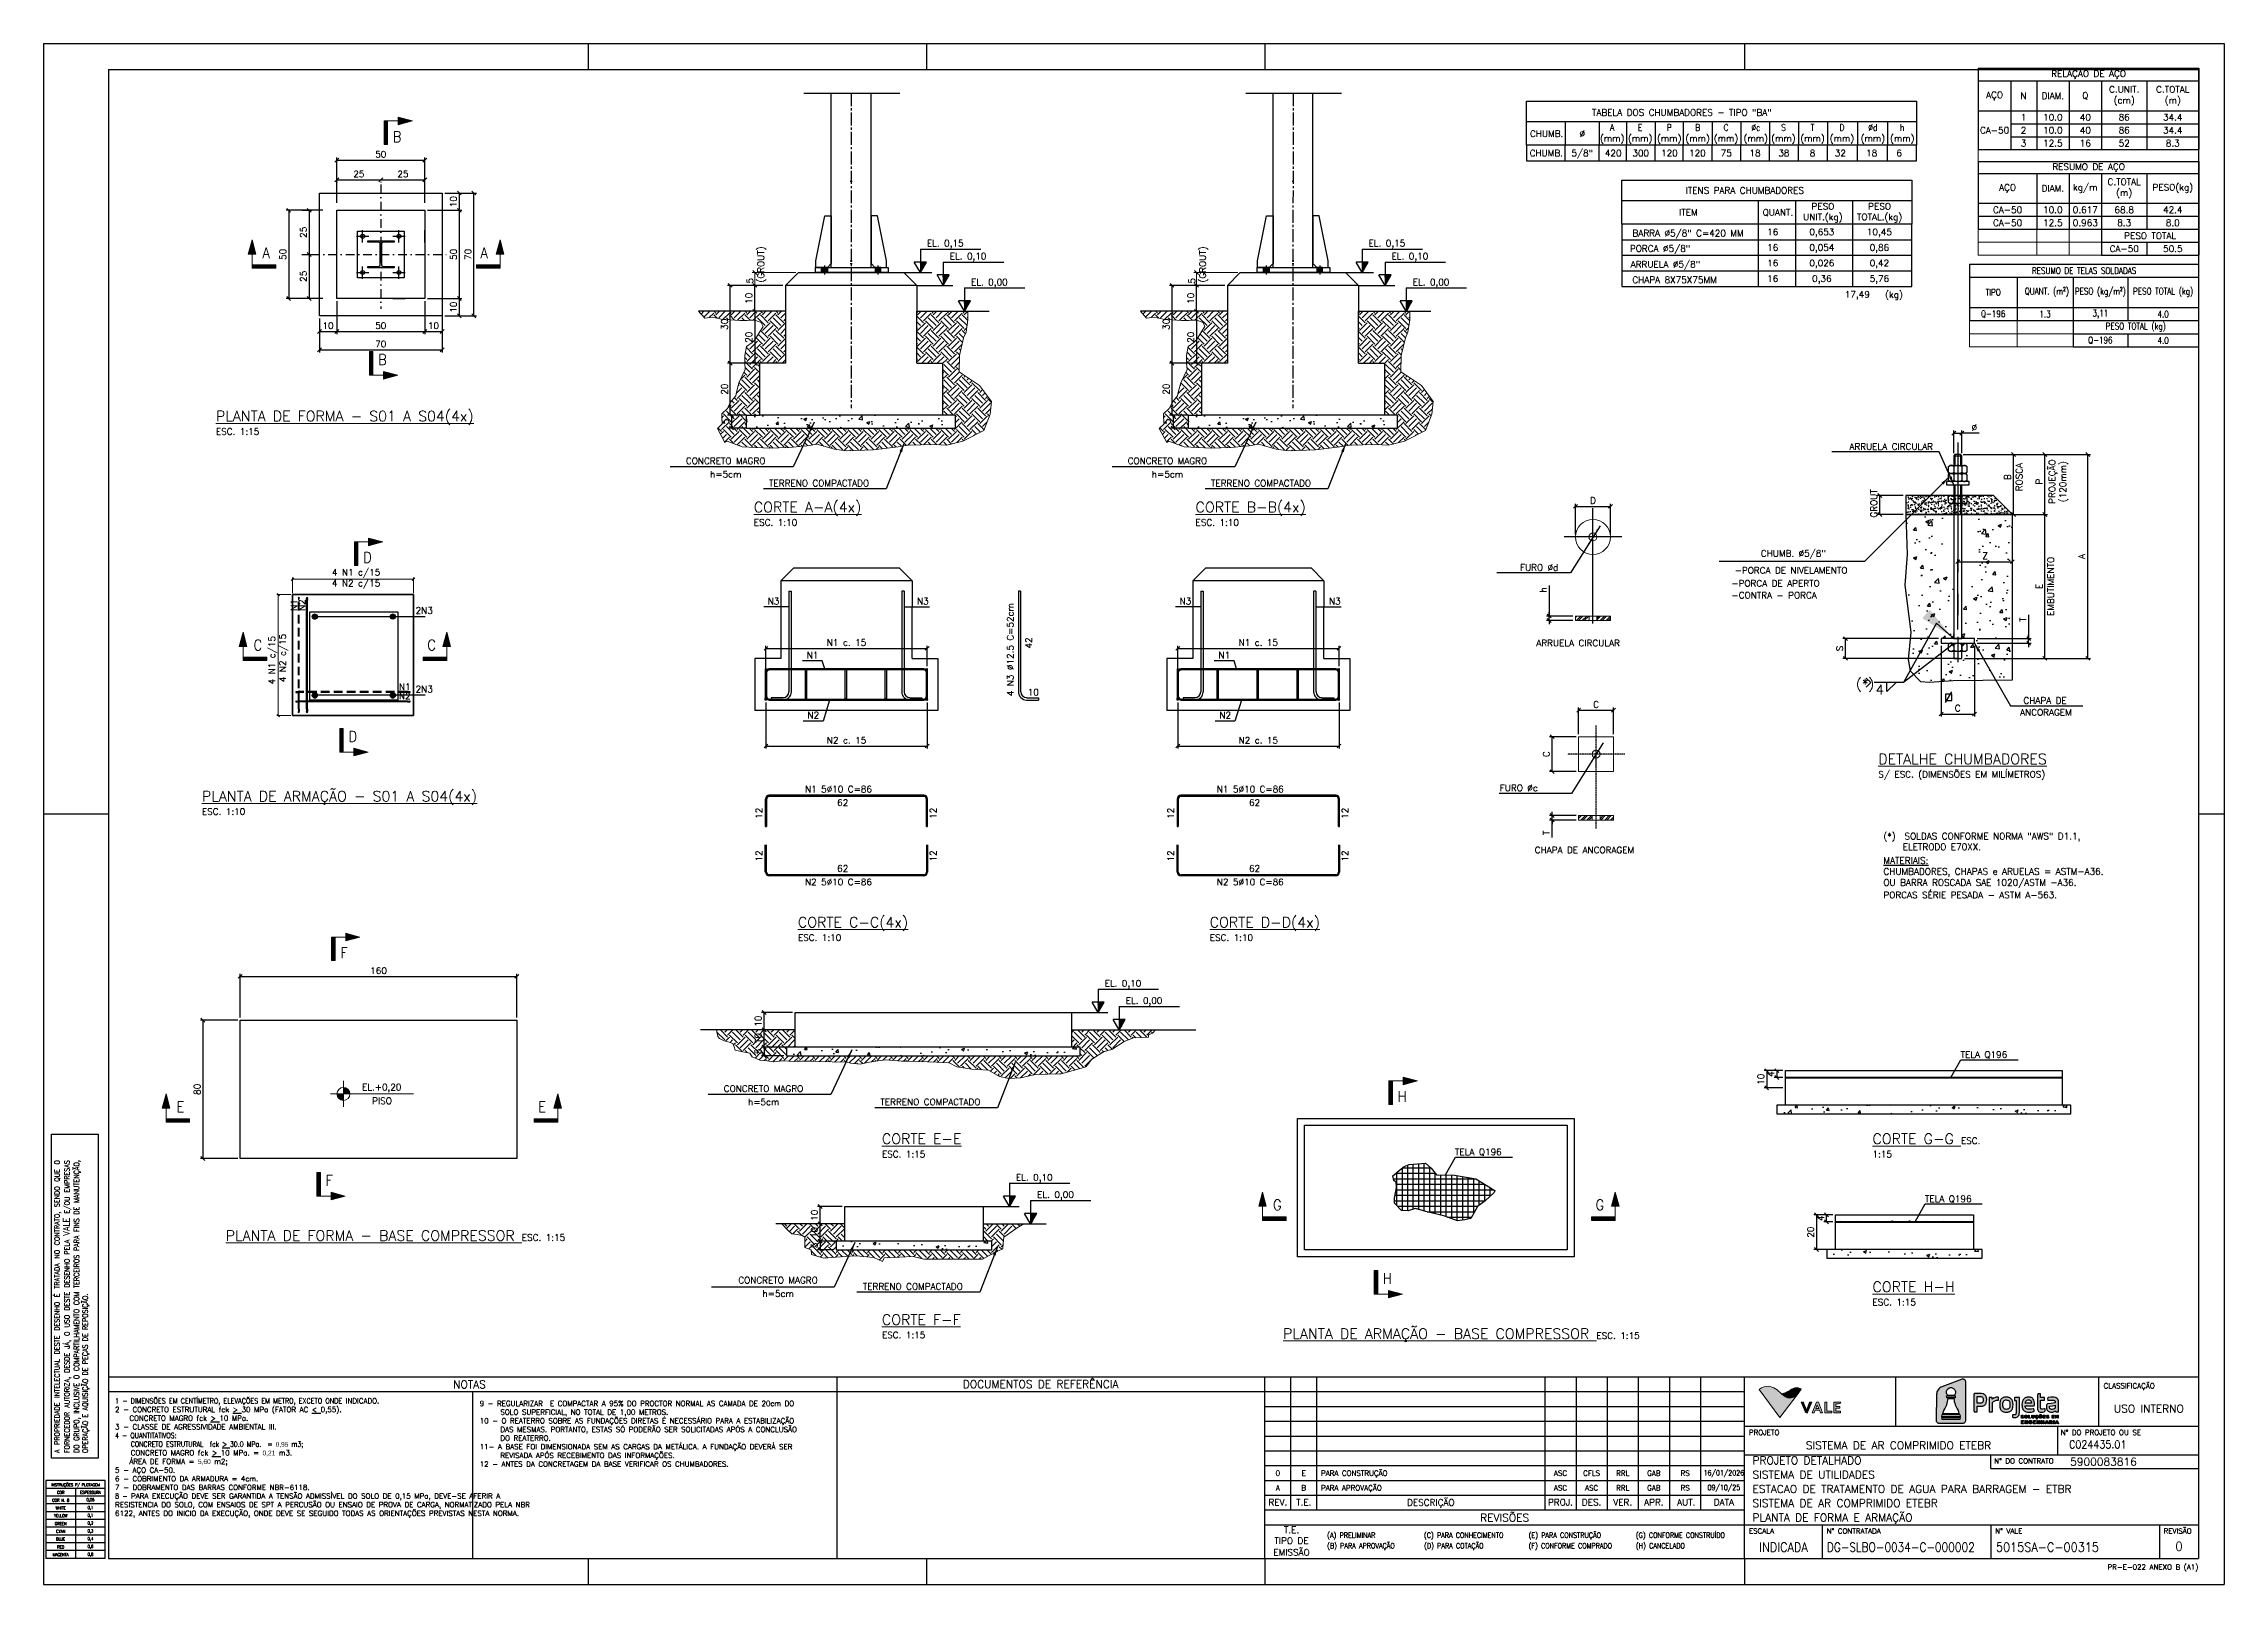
# Model space of a CAD drawing. Header units: millimetres. Extents: x 2593 to 3854, y 1234 to 2125.
import ezdxf
from ezdxf.enums import TextEntityAlignment as Align

# ---------------------------------------------------------------- set-up
doc = ezdxf.new("R2010")
doc.units = ezdxf.units.MM
for name, pattern in [('CENTER2', [1.125, 0.75, -0.125, 0.125, -0.125]), ('DASHDOT2', [0.5, 0.25, -0.125, 0, -0.125]), ('DASHED', [0.75, 0.5, -0.25])]:
    doc.linetypes.add(name, pattern=pattern)
for name, color, linetype, lineweight in [('.CDM - COTAS', 7, 'Continuous', 9), ('A-DETL-GENF', 7, 'Continuous', 5), ('GSB', 7, 'Continuous', 0), ('S-RBAR', 171, 'Continuous', 18), ('SL2', 3, 'Continuous', 0)]:
    doc.layers.add(name, color=color, linetype=linetype, lineweight=lineweight)
for name, color, linetype in [('AL1', 8, 'Continuous'), ('CC1', 7, 'CENTER2'), ('CDM', 7, 'Continuous'), ('CL1', 8, 'Continuous'), ('CL2', 7, 'Continuous'), ('CL3', 3, 'Continuous'), ('CL4', 4, 'Continuous'), ('CL5', 5, 'Continuous'), ('CR100', 3, 'Continuous'), ('CR175', 1, 'Continuous'), ('FORMATO', 7, 'Continuous'), ('FRL2', 7, 'Continuous'), ('FRL3', 3, 'Continuous'), ('FRL4', 4, 'Continuous'), ('FRL5', 5, 'Continuous'), ('FRL6', 6, 'Continuous'), ('FRL7', 7, 'Continuous'), ('FRR100', 3, 'Continuous'), ('FRR120', 5, 'Continuous'), ('FRR140', 5, 'Continuous'), ('FRR175', 1, 'Continuous'), ('FRR80', 3, 'Continuous'), ('Layer 1', 7, 'Continuous'), ('SC1', 7, 'CENTER2'), ('SR100', 3, 'Continuous'), ('TC1', 7, 'CENTER2')]:
    doc.layers.add(name, color=color, linetype=linetype)
doc.styles.add('AFFA - 1-030 (m)', font='ROMANS.shx', dxfattribs={"width": 0.8, "height": 0.075})
doc.styles.add('COTA', font='romans.shx')
doc.styles.add('R100', font='simplex.shx', dxfattribs={"height": 2.5})
doc.styles.add('R120', font='simplex.shx', dxfattribs={"height": 3})
doc.styles.add('R140', font='simplex.shx', dxfattribs={"height": 3.5})
doc.styles.add('R175', font='simplex.shx', dxfattribs={"height": 4.5})
doc.styles.add('R80', font='simplex.shx', dxfattribs={"height": 2})
doc.styles.add('ROMANS', font='ROMANS.SHX')
doc.styles.add('simplex', font='simplex.shx')
doc.styles.get("Standard").update_dxf_attribs({"font": 'arial.ttf'})
doc.dimstyles.new('ROMANS', dxfattribs={"dimtxt": 2.5, "dimasz": 2, "dimexe": 2, "dimexo": 2, "dimgap": 1, "dimtad": 1, "dimdec": 1, "dimzin": 9, "dimdsep": 46, "dimtxsty": 'ROMANS', "dimblk": 'ARCHTICK', "dimcen": 2, "dimdle": 2, "dimclrd": 7, "dimclre": 7, "dimclrt": 3, "dimadec": 3, "dimazin": 2, "dimtfac": 1, "dimtdec": 1, "dimtmove": 2, "dimatfit": 2, "dimfxl": 1, "dimtolj": 1, "dimtzin": 0, "dimarcsym": 0})
doc.dimstyles.new('TICK-10', dxfattribs={"dimscale": 10, "dimtxt": 0.25, "dimasz": 0.2, "dimexe": 0.2, "dimexo": 0.2, "dimgap": 0.1, "dimtad": 1, "dimdsep": 46, "dimtxsty": 'Standard', "dimblk": 'ARCHTICK', "dimcen": 0, "dimdle": 0.2, "dimclrd": 7, "dimclre": 7, "dimclrt": 3, "dimadec": 3, "dimazin": 3, "dimtfac": 1, "dimtofl": 0, "dimtmove": 1, "dimatfit": 2, "dimfxl": 0.2, "dimtolj": 1, "dimtzin": 0, "dimarcsym": 1})
doc.dimstyles.new('VALE 1-10 - [1-15]', dxfattribs={"dimscale": 1.5, "dimtxt": 2.5, "dimasz": 1.5, "dimexe": 1, "dimexo": 1, "dimgap": 1, "dimtad": 1, "dimdec": 0, "dimlfac": 0.6666, "dimzin": 0, "dimdsep": 46, "dimtxsty": 'ROMANS', "dimblk": 'OBLIQUE', "dimcen": 0, "dimclrd": 7, "dimclre": 7, "dimclrt": 3, "dimadec": 1, "dimazin": 0, "dimtfac": 1, "dimtdec": 0, "dimtmove": 1, "dimatfit": 3, "dimfxl": 1, "dimtolj": 1, "dimtzin": 0, "dimarcsym": 0})
doc.dimstyles.new('VALE 1-15 - [1-15]', dxfattribs={"dimscale": 1.5, "dimtxt": 2.5, "dimasz": 1.5, "dimexe": 1, "dimexo": 1, "dimgap": 1, "dimtad": 1, "dimdec": 0, "dimzin": 0, "dimdsep": 46, "dimtxsty": 'ROMANS', "dimblk": 'OBLIQUE', "dimcen": 0, "dimclrd": 7, "dimclre": 7, "dimclrt": 3, "dimadec": 1, "dimazin": 0, "dimtfac": 1, "dimtdec": 0, "dimtmove": 1, "dimatfit": 3, "dimfxl": 1, "dimtolj": 1, "dimtzin": 0, "dimarcsym": 0})
pattern_1 = [(45, (-7177.33, -5263.987), (0, 8.980256), [6.35, -6.35]), (45, (-7179.014, -5262.3035), (0, 8.980256), [6.35, -6.35]), (45, (-7180.6975, -5260.6197), (0, 8.980256), [6.35, -6.35]), (135, (-7180.6975, -5259.497), (-8.980256, 0), [6.35, -6.35]), (135, (-7179.014, -5257.8133), (-8.980256, 0), [6.35, -6.35]), (135, (-7177.33, -5256.1295), (-8.980256, 0), [6.35, -6.35])]

msp = doc.modelspace()

# ---------------------------------------------------------------- texts
at = {"layer": 'CL3', "style": 'R100'}
for s, p in [('4 N3 Ø12.5 C=52cm ', (3153.7, 1748, 0)), ('42', (3164.3, 1775.6, 0)), ('12', (3008.3, 1677.1, 0)), ('12', (3109.1, 1677.1, 0)), ('12', (3246.5, 1677.1, 0)), ('12', (3347.3, 1677.1, 0)), ('12', (3008.3, 1652.4, 0)), ('12', (3109.1, 1652.4, 0)), ('12', (3246.5, 1652.4, 0)), ('12', (3347.3, 1652.4, 0))]:
    msp.add_text(s, height=3.75, rotation=90, dxfattribs=at).set_placement(p)
at = {"layer": 'CR100', "style": 'R100'}
for s, p in [('TABELA DOS CHUMBADORES - TIPO "BA"', (3488.3, 2083.7)), ('EL. 0,15', (3103.6, 2008.1, -192396)), ('EL. 0,15', (3359.1, 2008.1, -192396)), ('EL. 0,10', (3116.8, 2000.6, -192396)), ('EL. 0,10', (3372.4, 2000.6, -192396)), ('EL. 0,00', (3129.1, 1985.6, -192396)), ('EL. 0,00', (3384.6, 1985.6, -192396)), ('CONCRETO MAGRO ', (2964.2, 1882.2, 0)), ('CONCRETO MAGRO ', (3219.7, 1882.2, 0)), ('     h=5cm', (2964.2, 1874.5, 0)), ('TERRENO COMPACTADO', (3012.3, 1869.3, 0)), ('     h=5cm', (3219.7, 1874.5, 0)), ('TERRENO COMPACTADO', (3267.9, 1869.3, 0)), ('N1', (3034.1, 1769.9, 0)), ('N1', (3272.3, 1769.9, 0)), ('N2', (3034.5, 1735.2, 192396)), ('N2', (3272.8, 1735.2, 192396)), ('N1 5%%C10 C=86', (3033.1, 1692.4, 0)), ('N1 5%%C10 C=86', (3271.3, 1692.4, 0)), ('62', (3051.7, 1684.6, 0)), ('62', (3289.9, 1684.6, 0)), ('(*)  SOLDAS CONFORME NORMA "AWS" D1.1,', (3656.9, 1665.2, 0.4)), ('%%UMATERIAIS:', (3656.9, 1651.1, 0.4)), ('    ELETRODO E70XX.', (3656.9, 1659, 0.4)), ('N2 5%%C10 C=86', (3033.1, 1638.7, 0)), ('62', (3051.7, 1646.5, 0)), ('N2 5%%C10 C=86', (3271.3, 1638.7, 0)), ('62', (3289.9, 1646.5, 0)), ('CHUMBADORES, CHAPAS e ARUELAS = ASTM-A36.', (3656.9, 1644.8, 0.4)), ('OU BARRA ROSCADA SAE 1020/ASTM -A36.  ', (3656.9, 1638.4, 0.4)), ('PORCAS SÉRIE PESADA - ASTM A-563.', (3656.9, 1631.2, 0.4)), ('EL. 0,10', (3206.4, 1580.1, 192396)), ('EL. 0,00', (3218.6, 1570.1, 192396)), ('TELA Q196', (3701.5, 1538.9, 0)), ('CONCRETO MAGRO ', (2986.1, 1519.2, 192396)), ('     h=5cm', (2986.1, 1511.5, 192396)), ('TERRENO COMPACTADO', (3076.7, 1511.5, 192396)), ('TELA Q196', (3409.1, 1482.6, 0)), ('EL. 0,10', (3155.1, 1467.9)), ('EL. 0,00', (3167.4, 1457.9)), ('TELA Q196', (3680.9, 1455.5, 0)), ('CONCRETO MAGRO ', (2994.5, 1408.4, 192396)), ('     h=5cm', (2994.5, 1400.7, 192396)), ('TERRENO COMPACTADO', (3066.5, 1404.8, 192396))]:
    msp.add_text(s, height=3.75, dxfattribs=at).set_placement(p)
for s, p in [('CHUMB.', (3462.1, 2073.3)), ('ITENS PARA CHUMBADORES', (3576.7, 2040.5)), ('PESO', (3621.9, 2031.3)), ('PESO', (3654.7, 2031.3)), ('BARRA %%C5/8" C=420 MM', (3543.9, 2015.8)), ('ITEM', (3544.1, 2027.8)), ('QUANT.', (3595.9, 2027.8)), ('PORCA %%C5/8" ', (3529, 2006.9)), ('ARRUELA %%C5/8" ', (3532.1, 1997.8)), ('CHAPA 8X75X75MM ', (3537.4, 1988.8))]:
    msp.add_text(s, height=3.75, dxfattribs=at).set_placement(p, align=Align.MIDDLE_CENTER)
for s, p in [('Ø', (3482.7, 2073.3)), ('(mm)', (3500, 2070.4)), ('(mm)', (3516.2, 2070.4)), ('(mm)', (3533, 2070.4)), ('(mm)', (3549.4, 2070.4)), ('(mm)', (3565.9, 2070.4)), ('(mm)', (3583.1, 2070.4)), ('(mm)', (3599.1, 2070.4)), ('(mm)', (3615.9, 2070.4)), ('(mm)', (3632.9, 2070.4)), ('(mm)', (3650.8, 2070.4)), ('(mm)', (3667.8, 2070.4)), ('UNIT.(kg)', (3621.9, 2024.9)), ('TOTAL.(kg)', (3654.7, 2024.9)), ('(kg)', (3663, 1980))]:
    msp.add_text(s, height=3.75, dxfattribs=at).set_placement(p, align=Align.MIDDLE)
at = {"layer": 'CR100', "style": 'R100', "width": 0.85}
for s, p in [('A', (3500, 2076.9)), ('E', (3516.2, 2076.9)), ('P', (3533, 2076.9)), ('B', (3549.4, 2076.9)), ('C', (3565.9, 2076.9)), ('%%Cc', (3583.1, 2076.9)), ('S', (3599.1, 2076.9)), ('T', (3615.9, 2076.9)), ('D', (3632.9, 2076.9)), ('%%Cd', (3650.8, 2076.9)), ('h', (3667.8, 2076.9))]:
    msp.add_text(s, height=3.75, dxfattribs=at).set_placement(p, align=Align.MIDDLE_CENTER)
at = {"layer": 'CR100', "style": 'R100'}
for s, p in [('N3', (3011.5, 1800)), ('N3', (3097.9, 1800)), ('N3', (3249.8, 1800)), ('N3', (3336.2, 1800)), ('2N3', (2807.8, 1794.6)), ('N1', (2798.2, 1750.4)), ('2N3', (2807.8, 1749.1)), ('N2', (2798.2, 1745.1)), ('10', (3161.9, 1747.3))]:
    msp.add_text(s, height=3.75, dxfattribs=at).set_placement(p, align=Align.BOTTOM_LEFT)
for s, p in [('N1', (2740.5, 1797.3)), ('N2', (2745.1, 1797.3))]:
    msp.add_text(s, height=3.75, rotation=90, dxfattribs=at).set_placement(p, align=Align.BOTTOM_LEFT)
at = {"layer": 'CR100', "insert": (2773.4, 1815.9), "char_height": 3.75, "attachment_point": 5, "style": 'R100'}
msp.add_mtext('4 N1 c/15 \\P4 N2 c/15', dxfattribs=at)
at = {"layer": 'CR100', "insert": (2728.4, 1770.1), "char_height": 3.75, "width": 37.657, "attachment_point": 5, "rotation": 90, "style": 'R100'}
msp.add_mtext('4 N1 c/15  4 N2 c/15 ', dxfattribs=at)
at = {"layer": 'CR100', "style": 'R100'}
for tag, p in [('CHUMB.', (3461.9, 2062.1)), ('5/8"', (3482.7, 2062.1)), ('420', (3500.6, 2062.1)), ('300', (3516.5, 2062.1)), ('120', (3533.1, 2062.1)), ('120', (3549.3, 2062.1)), ('75', (3566, 2062.1)), ('18', (3582.6, 2062.1)), ('38', (3599.3, 2062.1)), ('8', (3615.9, 2062.1)), ('32', (3632, 2062.1)), ('18', (3650.1, 2062.1)), ('6', (3666, 2062.1)), ('16', (3592.9, 2016.5)), ('16', (3592.9, 2007.5)), ('0,653', (3621.3, 2016.5)), ('0,054', (3621.3, 2007.5)), ('10,45', (3654.6, 2016.5)), ('0,86', (3654.6, 2007.5)), ('16', (3592.9, 1998.5)), ('0,026', (3621.3, 1998.5)), ('0,42', (3654.6, 1998.5)), ('16', (3592.9, 1989.5)), ('0,36', (3621.3, 1989.5)), ('17,49', (3641.8, 1980.4)), ('5,76', (3654.6, 1989.5))]:
    msp.add_attdef(tag, text='', height=3.75, dxfattribs=at).set_placement(p, align=Align.MIDDLE_CENTER)
at = {"layer": 'FRR80', "char_height": 3, "width": 204.589, "attachment_point": 1, "style": 'R80'}
for s, insert in [('\\pxi-4,l4;{\\W0.9;1 - DIMENSÕES EM CENTÍMETRO, ELEVAÇÕES EM METRO, EXCETO ONDE} INDICADO.\\P\\pi0,l0;2 - CONCRETO ESTRUTURAL fck {\\L>} 30 MPa (FATOR AC {\\L<} 0,55).\\P    CONCRETO MAGRO fck {\\L>} 10 MPa.\\P3 - CLASSE DE AGRESSIVIDADE AMBIENTAL III.\\P{\\W0.88;4 - QUANTITATIVOS:\\P     CONCRETO ESTRUTURAL  fck \\L>\\l 30.0 MPa.  = \\fAptos Narrow|b0|i0|c0|p0;\\H0.91667x;\\W1;0,95\\Fsimplex|c0;\\H1.09091x;\\W0.88; m3;\\P     }CONCRETO MAGRO fck {\\L>} 10 MPa. = {\\fAptos Narrow|b0|i0|c0|p0;\\H0.91667x;0,21} m3.{\\W0.88;\\P}    ÁREA DE FORMA = {\\fAptos Narrow|b0|i0|c0|p0;\\H0.91667x;5,60} m2;\\P5 - AÇO CA-50.\\P6 - COBRIMENTO DA ARMADURA = 4cm.\\P7 - DOBRAMENTO DAS BARRAS CONFORME NBR-6118.\\P{\\W0.9;8 -\\Fromans|c0;\\W1; PARA EXECUÇÃO DEVE SER GARANTIDA A TENSÃO ADMISSÍVEL DO SOLO DE 0,15 MPa, DEVE-SE AFERIR A RESISTENCIA DO SOLO, COM ENSAIOS DE SPT A PERCUSÃO OU ENSAIO DE PROVA DE CARGA, NORMATIZADO PELA NBR 6122, ANTES DO INICIO DA EXECUÇÃO, ONDE DEVE SE SEGUIDO TODAS AS ORIENTAÇÕES PREVISTAS NESTA NORMA.}', (2634, 1342)), ('\\pxi-4,l4,t3;{\\Fromans|c0;9 - REGULARIZAR  E COMPACTAR A 95% DO PROCTOR NORMAL AS CAMADA DE 20cm DO SOLO SUPERFICIAL, NO TOTAL DE 1,00 METROS.}\\P\\ptz;10 - O REATERRO SOBRE AS FUNDAÇÕES DIRETAS É NECESSÁRIO PARA A ESTABILIZAÇÃO DAS MESMAS. PORTANTO, ESTAS SÓ PODERÃO SER SOLICITADAS APÓS A CONCLUSÃO DO REATERRO.\\P11- A BASE FOI DIMENSIONADA SEM AS CARGAS DA METÁLICA. A FUNDAÇÃO DEVERÁ SER REVISADA APÓS RECEBIMENTO DAS INFORMAÇÕES.\\P\\pi0,l0,a0.66667,sm1.15833;12 - ANTES DA CONCRETAGEM DA BASE VERIFICAR OS CHUMBADORES.', (2844.9, 1340.5))]:
    msp.add_mtext(s, dxfattribs=dict(at, insert=insert))
at = {"layer": 'GSB', "char_height": 4.5, "attachment_point": 4, "style": 'COTA', "bg_fill": 3, "box_fill_scale": 1.25, "bg_fill_color": 256, "bg_fill_true_color": 13158600, "bg_fill_transparency": 0}
for s, insert, width in [('{\\H1.3333x;\\L\\C1;PLANTA DE FORMA - S01 A S04(4x)^J\\H0.62502x;\\l\\C3;ESC. 1:15}', (2692.3, 1906.1), 174.049), ('{\\H1.3333x;\\L\\C1;CORTE A-A(4x)\\P\\H0.62502x;\\l\\C3;ESC. 1:10}', (3003.5, 1853.5), 125.729), ('{\\H1.3333x;\\L\\C1;CORTE B-B(4x)\\P\\H0.62502x;\\l\\C3;ESC. 1:10}', (3259, 1853.5), 125.729), ('{\\H1.3333x;\\L\\C1;DETALHE CHUMBADORES\\P\\H0.62502x;\\l\\C3;S/ ESC. (DIMENSÕES EM MILÍMETROS)}', (3653.9, 1707.2, 0.4), 131.9), ('{\\H1.3333x;\\L\\C1;PLANTA DE ARMAÇÃO - S01 A S04(4x)^J\\H0.62502x;\\l\\C3;ESC. 1:10}', (2684.2, 1686.3), 210.57), ('{\\H1.3333x;\\L\\C1;CORTE C-C(4x)\\P\\H0.62502x;\\l\\C3;ESC. 1:10}', (3029, 1613.4), 125.729), ('{\\H1.3333x;\\L\\C1;CORTE D-D(4x)\\P\\H0.62502x;\\l\\C3;ESC. 1:10}', (3267.2, 1613.4), 125.729), ('{\\H1.3333x;\\L\\C1;CORTE E-E\\P\\H0.62502x;\\l\\C3;ESC. 1:15}', (3077.6, 1488.2), 54.93), ('{\\H1.3333x;\\L\\C1;CORTE G-G \\H0.62502x;\\l\\C3;ESC. 1:15}', (3650.6, 1488.2), 68.968), ('{\\H1.3333x;\\L\\C1;PLANTA DE FORMA - BASE COMPRESSOR \\H0.62502x;\\l\\C3;ESC. 1:15}', (2698, 1436.1), 202.16), ('{\\H1.3333x;\\L\\C1;CORTE H-H\\P\\H0.62502x;\\l\\C3;ESC. 1:15}', (3650.6, 1402.6), 54.93), ('{\\H1.3333x;\\L\\C1;CORTE F-F\\P\\H0.62502x;\\l\\C3;ESC. 1:15}', (3077.6, 1383.6), 54.93), ('{\\H1.3333x;\\L\\C1;PLANTA DE ARMAÇÃO - BASE COMPRESSOR \\H0.62502x;\\l\\C3;ESC. 1:15}', (3309.6, 1378.5), 216.547)]:
    msp.add_mtext(s, dxfattribs=dict(at, insert=insert, width=width))
at = {"layer": 'SL2', "style": 'R100'}
for s, p in [('(*)', (3641, 1750.7)), ('4', (3652.4, 1747.3))]:
    msp.add_text(s, height=5.62, dxfattribs=at).set_placement(p, align=Align.BOTTOM_LEFT)
at = {"layer": 'SL2', "color": 3, "char_height": 3.75, "width": 32.53, "attachment_point": 5, "rotation": 90, "style": 'ROMANS'}
for insert in [(3005, 1997.7), (3260.6, 1997.7)]:
    msp.add_mtext('\\A1;\\pxql;  5\\P\\pq*;(GROUT)', dxfattribs=dict(at, insert=insert))
at = {"layer": 'SR100', "color": 3, "style": 'simplex'}
msp.add_text('ARRUELA CIRCULAR', height=3.75, dxfattribs=at).set_placement((3685.6, 1890.5), align=Align.RIGHT)
for s, p in [('CHUMB. Ø5/8"', (3604.8, 1830.6)), ('-PORCA DE NIVELAMENTO', (3603.5, 1820.8)), ('-PORCA DE APERTO', (3594.5, 1813.3)), ('-CONTRA - PORCA', (3593.7, 1806.4))]:
    msp.add_text(s, height=3.75, dxfattribs=at).set_placement(p, align=Align.MIDDLE_CENTER)
for s, p in [('FURO %%Cd', (3446.7, 1820.6, 0.9)), ('ARRUELA CIRCULAR', (3456.1, 1776.9, 0.9)), ('FURO %%Cc', (3435, 1693.1, 0.9)), ('CHAPA DE ANCORAGEM', (3455.2, 1657.2, 0.9))]:
    msp.add_text(s, height=3.75, dxfattribs=at).set_placement(p)
for s, p in [('CHAPA DE', (3737.9, 1742.5, 0.4)), ('ANCORAGEM', (3736, 1735.7, 0.4))]:
    msp.add_text(s, height=3.75, dxfattribs=at).set_placement(p, align=Align.BOTTOM_LEFT)

# ---------------------------------------------------------------- blocks, each defined once
blk = doc.blocks.new('_ArchTick')
at = {"color": 0, "linetype": 'ByBlock', "const_width": 0.15}
blk.add_lwpolyline([(-0.5, -0.5), (0.5, 0.5)], dxfattribs=at)
blk = doc.blocks.new('_Oblique')
at = {"color": 0, "linetype": 'ByBlock', "lineweight": -2}
blk.add_line((0.5, 0.5), (-0.5, -0.5), dxfattribs=at)
blk = doc.blocks.new('*D6')
at = {"layer": 'Defpoints', "color": 0, "transparency": 16777216}
for p in [(3701.5, 1887.8), (3775.1, 1887.8), (3702.3, 1769.9)]:
    blk.add_point(p, dxfattribs=at)
at = {"layer": 'SL2', "color": 7, "lineweight": -2, "transparency": 16777216}
for p, q in [((3703, 1887.8), (3776.6, 1887.8)), ((3775.1, 1769.9), (3775.1, 1887.8)), ((3703.8, 1769.9), (3776.6, 1769.9))]:
    blk.add_line(p, q, dxfattribs=at)
at = {"layer": 'SL2', "color": 7, "lineweight": -2, "transparency": 16777216, "xscale": 2.25, "yscale": 2.25, "zscale": 2.25}
for p, rotation in [((3775.1, 1887.8), 90), ((3775.1, 1769.9), 270)]:
    blk.add_blockref('_Oblique', p, dxfattribs=dict(at, rotation=rotation))
at = {"layer": 'SL2', "color": 3, "transparency": 16777216, "insert": (3771.7, 1828.8), "char_height": 3.75, "attachment_point": 5, "rotation": 90, "style": 'ROMANS'}
blk.add_mtext('\\A1;A', dxfattribs=at)
blk = doc.blocks.new('*D7')
at = {"layer": 'Defpoints', "color": 0, "transparency": 16777216}
for p in [(3731.5, 1853.1), (3750.3, 1853.1), (3702.3, 1769.9)]:
    blk.add_point(p, dxfattribs=at)
at = {"layer": 'SL2', "color": 7, "lineweight": -2, "transparency": 16777216}
for p, q in [((3733, 1853.1), (3751.8, 1853.1)), ((3750.3, 1769.9), (3750.3, 1853.1)), ((3703.8, 1769.9), (3751.8, 1769.9))]:
    blk.add_line(p, q, dxfattribs=at)
at = {"layer": 'SL2', "color": 7, "lineweight": -2, "transparency": 16777216, "xscale": 2.25, "yscale": 2.25, "zscale": 2.25}
for p, rotation in [((3750.3, 1853.1), 90), ((3750.3, 1769.9), 270)]:
    blk.add_blockref('_Oblique', p, dxfattribs=dict(at, rotation=rotation))
at = {"layer": 'SL2', "color": 3, "transparency": 16777216, "char_height": 3.75, "attachment_point": 5, "rotation": 90, "style": 'ROMANS'}
for s, insert in [('\\A1;EMBUTIMENTO', (3753.7, 1811.5)), ('\\A1;E', (3747, 1811.5))]:
    blk.add_mtext(s, dxfattribs=dict(at, insert=insert))
blk = doc.blocks.new('*D8')
at = {"layer": 'Defpoints', "color": 0, "transparency": 16777216}
for p in [(3701.5, 1887.8), (3750.3, 1887.8), (3731.5, 1853.1)]:
    blk.add_point(p, dxfattribs=at)
at = {"layer": 'SL2', "color": 7, "lineweight": -2, "transparency": 16777216}
for p, q in [((3703, 1887.8), (3751.8, 1887.8)), ((3750.3, 1853.1), (3750.3, 1887.8)), ((3733, 1853.1), (3751.8, 1853.1))]:
    blk.add_line(p, q, dxfattribs=at)
at = {"layer": 'SL2', "color": 7, "lineweight": -2, "transparency": 16777216, "xscale": 2.25, "yscale": 2.25, "zscale": 2.25}
for p, rotation in [((3750.3, 1887.8), 90), ((3750.3, 1853.1), 270)]:
    blk.add_blockref('_Oblique', p, dxfattribs=dict(at, rotation=rotation))
at = {"layer": 'SL2', "color": 3, "transparency": 16777216, "char_height": 3.75, "attachment_point": 5, "rotation": 90, "style": 'ROMANS'}
for s, insert in [('\\A1;PROJEÇÃO^J(120mm)', (3758.2, 1872.1)), ('\\A1;P', (3747, 1872.1))]:
    blk.add_mtext(s, dxfattribs=dict(at, insert=insert))
blk = doc.blocks.new('*D9')
at = {"layer": 'Defpoints', "color": 0, "transparency": 16777216}
for p in [(3701.5, 1887.8), (3732.1, 1887.8), (3702.3, 1853.1)]:
    blk.add_point(p, dxfattribs=at)
at = {"layer": 'SL2', "color": 7, "lineweight": -2, "transparency": 16777216}
for p, q in [((3703, 1887.8), (3733.6, 1887.8)), ((3732.1, 1853.1), (3732.1, 1887.8)), ((3703.8, 1853.1), (3733.6, 1853.1))]:
    blk.add_line(p, q, dxfattribs=at)
at = {"layer": 'SL2', "color": 7, "lineweight": -2, "transparency": 16777216, "xscale": 2.25, "yscale": 2.25, "zscale": 2.25}
for p, rotation in [((3732.1, 1887.8), 90), ((3732.1, 1853.1), 270)]:
    blk.add_blockref('_Oblique', p, dxfattribs=dict(at, rotation=rotation))
at = {"layer": 'SL2', "color": 3, "transparency": 16777216, "char_height": 3.75, "attachment_point": 5, "rotation": 90, "style": 'ROMANS'}
for s, insert in [('\\A1;ROSCA', (3735.4, 1874.7)), ('\\A1;B', (3728.7, 1874.7))]:
    blk.add_mtext(s, dxfattribs=dict(at, insert=insert))
blk = doc.blocks.new('*D10')
at = {"layer": 'Defpoints', "color": 0, "transparency": 16777216}
for p in [(3635, 1781.3), (3690.3, 1781.3), (3702.3, 1769.9)]:
    blk.add_point(p, dxfattribs=at)
at = {"layer": 'SL2', "color": 7, "lineweight": -2, "transparency": 16777216}
for p, q in [((3688.8, 1781.3), (3633.5, 1781.3)), ((3635, 1769.9), (3635, 1781.3)), ((3700.8, 1769.9), (3633.5, 1769.9))]:
    blk.add_line(p, q, dxfattribs=at)
at = {"layer": 'SL2', "color": 7, "lineweight": -2, "transparency": 16777216, "xscale": 2.25, "yscale": 2.25, "zscale": 2.25}
for p, rotation in [((3635, 1781.3), 90), ((3635, 1769.9), 270)]:
    blk.add_blockref('_Oblique', p, dxfattribs=dict(at, rotation=rotation))
at = {"layer": 'SL2', "color": 3, "transparency": 16777216, "insert": (3631.6, 1775.6), "char_height": 3.75, "attachment_point": 5, "rotation": 90, "style": 'ROMANS'}
blk.add_mtext('\\A1;S', dxfattribs=at)
blk = doc.blocks.new('*D11')
at = {"layer": 'Defpoints', "color": 0, "transparency": 16777216}
for p in [(3709.6, 1781.3), (3740.9, 1781.3), (3709.6, 1778.6)]:
    blk.add_point(p, dxfattribs=at)
at = {"layer": 'SL2', "color": 7, "lineweight": -2, "transparency": 16777216}
for p, q in [((3740.9, 1795), (3740.9, 1781.3)), ((3711.1, 1781.3), (3742.4, 1781.3)), ((3740.9, 1781.3), (3740.9, 1783.5)), ((3740.9, 1778.6), (3740.9, 1781.3)), ((3740.9, 1778.6), (3740.9, 1781.3)), ((3711.1, 1778.6), (3742.4, 1778.6)), ((3740.9, 1778.6), (3740.9, 1776.3))]:
    blk.add_line(p, q, dxfattribs=at)
at = {"layer": 'SL2', "color": 7, "lineweight": -2, "transparency": 16777216, "xscale": 2.25, "yscale": 2.25, "zscale": 2.25}
for p, rotation in [((3740.9, 1781.3), 270), ((3740.9, 1778.6), 90)]:
    blk.add_blockref('_Oblique', p, dxfattribs=dict(at, rotation=rotation))
at = {"layer": 'SL2', "color": 3, "transparency": 16777216, "insert": (3737.6, 1792.3), "char_height": 3.75, "attachment_point": 5, "rotation": 90, "style": 'ROMANS'}
blk.add_mtext('\\A1;T', dxfattribs=at)
blk = doc.blocks.new('*D12')
at = {"layer": 'Defpoints', "color": 0, "transparency": 16777216}
for p in [(3654.8, 1864.1), (3669.9, 1864.1), (3669.9, 1853.1)]:
    blk.add_point(p, dxfattribs=at)
at = {"layer": 'SL2', "color": 7, "lineweight": -2, "transparency": 16777216}
for p, q in [((3668.4, 1864.1), (3653.3, 1864.1)), ((3654.8, 1853.1), (3654.8, 1864.1)), ((3668.4, 1853.1), (3653.3, 1853.1))]:
    blk.add_line(p, q, dxfattribs=at)
at = {"layer": 'SL2', "color": 7, "lineweight": -2, "transparency": 16777216, "xscale": 2.25, "yscale": 2.25, "zscale": 2.25}
for p, rotation in [((3654.8, 1864.1), 90), ((3654.8, 1853.1), 270)]:
    blk.add_blockref('_Oblique', p, dxfattribs=dict(at, rotation=rotation))
at = {"layer": 'SL2', "color": 3, "transparency": 16777216, "insert": (3651.4, 1859.5), "char_height": 3.75, "attachment_point": 5, "rotation": 90, "style": 'ROMANS'}
blk.add_mtext('\\A1;GROUT', dxfattribs=at)
blk = doc.blocks.new('*D13')
at = {"layer": 'Defpoints', "color": 0, "transparency": 16777216}
for p in [(3702.3, 1900.1), (3697.6, 1887.1), (3702.3, 1887.1)]:
    blk.add_point(p, dxfattribs=at)
at = {"layer": 'SL2', "color": 7, "lineweight": -2, "transparency": 16777216}
for p, q in [((3697.6, 1888.6), (3697.6, 1901.6)), ((3697.6, 1900.1), (3702.3, 1900.1)), ((3702.3, 1888.6), (3702.3, 1901.6)), ((3712.2, 1900.1), (3702.3, 1900.1))]:
    blk.add_line(p, q, dxfattribs=at)
at = {"layer": 'SL2', "color": 7, "lineweight": -2, "transparency": 16777216, "xscale": 2.25, "yscale": 2.25, "zscale": 2.25, "rotation": 180}
blk.add_blockref('_Oblique', (3697.6, 1900.1), dxfattribs=at)
at = {"layer": 'SL2', "color": 7, "lineweight": -2, "transparency": 16777216, "xscale": 2.25, "yscale": 2.25, "zscale": 2.25}
blk.add_blockref('_Oblique', (3702.3, 1900.1), dxfattribs=at)
at = {"layer": 'SL2', "color": 3, "transparency": 16777216, "insert": (3709.5, 1903.4), "char_height": 3.75, "attachment_point": 5, "style": 'ROMANS'}
blk.add_mtext('\\A1;%%C', dxfattribs=at)
blk = doc.blocks.new('*D14')
at = {"layer": 'Defpoints', "color": 0, "transparency": 16777216}
for p in [(3690.3, 1778.6), (3709.6, 1778.6), (3709.6, 1737.7)]:
    blk.add_point(p, dxfattribs=at)
at = {"layer": 'SL2', "color": 7, "lineweight": -2, "transparency": 16777216}
for p, q in [((3690.3, 1777.1), (3690.3, 1736.2)), ((3709.6, 1777.1), (3709.6, 1736.2)), ((3690.3, 1737.7), (3709.6, 1737.7))]:
    blk.add_line(p, q, dxfattribs=at)
at = {"layer": 'SL2', "color": 7, "lineweight": -2, "transparency": 16777216, "xscale": 2.25, "yscale": 2.25, "zscale": 2.25, "rotation": 180}
blk.add_blockref('_Oblique', (3690.3, 1737.7), dxfattribs=at)
at = {"layer": 'SL2', "color": 7, "lineweight": -2, "transparency": 16777216, "xscale": 2.25, "yscale": 2.25, "zscale": 2.25}
blk.add_blockref('_Oblique', (3709.6, 1737.7), dxfattribs=at)
at = {"layer": 'SL2', "color": 3, "transparency": 16777216, "insert": (3699.9, 1741.1), "char_height": 3.75, "attachment_point": 5, "style": 'ROMANS'}
blk.add_mtext('\\A1;C', dxfattribs=at)
blk = doc.blocks.new('*D15')
at = {"layer": 'Defpoints', "color": 0, "transparency": 16777216}
for p in [(3499, 1857.8), (3478.8, 1840.1), (3499, 1840.1)]:
    blk.add_point(p, dxfattribs=at)
at = {"layer": 'SL2', "color": 7, "lineweight": -2, "transparency": 16777216}
for p, q in [((3478.8, 1841.6), (3478.8, 1859.3)), ((3478.8, 1857.8), (3499, 1857.8)), ((3499, 1841.6), (3499, 1859.3))]:
    blk.add_line(p, q, dxfattribs=at)
at = {"layer": 'SL2', "color": 7, "lineweight": -2, "transparency": 16777216, "xscale": 2.25, "yscale": 2.25, "zscale": 2.25, "rotation": 180}
blk.add_blockref('_Oblique', (3478.8, 1857.8), dxfattribs=at)
at = {"layer": 'SL2', "color": 7, "lineweight": -2, "transparency": 16777216, "xscale": 2.25, "yscale": 2.25, "zscale": 2.25}
blk.add_blockref('_Oblique', (3499, 1857.8), dxfattribs=at)
at = {"layer": 'SL2', "color": 3, "transparency": 16777216, "insert": (3488.9, 1861.2), "char_height": 3.75, "attachment_point": 5, "style": 'ROMANS'}
blk.add_mtext('\\A1;D', dxfattribs=at)
blk = doc.blocks.new('*D16')
at = {"layer": 'Defpoints', "color": 0, "transparency": 16777216}
for p in [(3463.5, 1794.4), (3478.8, 1794.4), (3478.8, 1791.8)]:
    blk.add_point(p, dxfattribs=at)
at = {"layer": 'SL2', "color": 7, "lineweight": -2, "transparency": 16777216}
for p, q in [((3463.5, 1812), (3463.5, 1794.4)), ((3477.3, 1794.4), (3462, 1794.4)), ((3477.3, 1791.8), (3462, 1791.8)), ((3463.5, 1794.4), (3463.5, 1796.7)), ((3463.5, 1791.8), (3463.5, 1794.4)), ((3463.5, 1791.8), (3463.5, 1794.4)), ((3463.5, 1791.8), (3463.5, 1789.6))]:
    blk.add_line(p, q, dxfattribs=at)
at = {"layer": 'SL2', "color": 7, "lineweight": -2, "transparency": 16777216, "xscale": 2.25, "yscale": 2.25, "zscale": 2.25}
for p, rotation in [((3463.5, 1794.4), 270), ((3463.5, 1791.8), 90)]:
    blk.add_blockref('_Oblique', p, dxfattribs=dict(at, rotation=rotation))
at = {"layer": 'SL2', "color": 3, "transparency": 16777216, "insert": (3460.1, 1809.5), "char_height": 3.75, "attachment_point": 5, "rotation": 90, "style": 'ROMANS'}
blk.add_mtext('\\A1;h', dxfattribs=at)
blk = doc.blocks.new('*D17')
at = {"layer": 'Defpoints', "color": 0, "transparency": 16777216}
for p in [(3500.8, 1739.9), (3480.6, 1724.6), (3500.8, 1724.6)]:
    blk.add_point(p, dxfattribs=at)
at = {"layer": 'SL2', "color": 7, "lineweight": -2, "transparency": 16777216}
for p, q in [((3480.6, 1726.1), (3480.6, 1741.4)), ((3500.8, 1726.1), (3500.8, 1741.4)), ((3480.6, 1739.9), (3500.8, 1739.9))]:
    blk.add_line(p, q, dxfattribs=at)
at = {"layer": 'SL2', "color": 7, "lineweight": -2, "transparency": 16777216, "xscale": 2.25, "yscale": 2.25, "zscale": 2.25, "rotation": 180}
blk.add_blockref('_Oblique', (3480.6, 1739.9), dxfattribs=at)
at = {"layer": 'SL2', "color": 7, "lineweight": -2, "transparency": 16777216, "xscale": 2.25, "yscale": 2.25, "zscale": 2.25}
blk.add_blockref('_Oblique', (3500.8, 1739.9), dxfattribs=at)
at = {"layer": 'SL2', "color": 3, "transparency": 16777216, "insert": (3490.7, 1743.2), "char_height": 3.75, "attachment_point": 5, "style": 'ROMANS'}
blk.add_mtext('\\A1;C', dxfattribs=at)
blk = doc.blocks.new('*D18')
at = {"layer": 'Defpoints', "color": 0, "transparency": 16777216}
for p in [(3465.3, 1724.6), (3480.6, 1724.6), (3480.6, 1704.4)]:
    blk.add_point(p, dxfattribs=at)
at = {"layer": 'SL2', "color": 7, "lineweight": -2, "transparency": 16777216}
for p, q in [((3479.1, 1724.6), (3463.8, 1724.6)), ((3465.3, 1704.4), (3465.3, 1724.6)), ((3479.1, 1704.4), (3463.8, 1704.4))]:
    blk.add_line(p, q, dxfattribs=at)
at = {"layer": 'SL2', "color": 7, "lineweight": -2, "transparency": 16777216, "xscale": 2.25, "yscale": 2.25, "zscale": 2.25}
for p, rotation in [((3465.3, 1724.6), 90), ((3465.3, 1704.4), 270)]:
    blk.add_blockref('_Oblique', p, dxfattribs=dict(at, rotation=rotation))
at = {"layer": 'SL2', "color": 3, "transparency": 16777216, "insert": (3461.9, 1714.5), "char_height": 3.75, "attachment_point": 5, "rotation": 90, "style": 'ROMANS'}
blk.add_mtext('\\A1;C', dxfattribs=at)
blk = doc.blocks.new('*D19')
at = {"layer": 'Defpoints', "color": 0, "transparency": 16777216}
for p in [(3465.3, 1679), (3480.6, 1679), (3480.6, 1676.4)]:
    blk.add_point(p, dxfattribs=at)
at = {"layer": 'SL2', "color": 7, "lineweight": -2, "transparency": 16777216}
for p, q in [((3479.1, 1679), (3463.8, 1679)), ((3465.3, 1679), (3465.3, 1681.2)), ((3465.3, 1676.4), (3465.3, 1679)), ((3465.3, 1676.4), (3465.3, 1679)), ((3479.1, 1676.4), (3463.8, 1676.4)), ((3465.3, 1676.4), (3465.3, 1674.1)), ((3465.3, 1666.3), (3465.3, 1676.4))]:
    blk.add_line(p, q, dxfattribs=at)
at = {"layer": 'SL2', "color": 7, "lineweight": -2, "transparency": 16777216, "xscale": 2.25, "yscale": 2.25, "zscale": 2.25}
for p, rotation in [((3465.3, 1679), 270), ((3465.3, 1676.4), 90)]:
    blk.add_blockref('_Oblique', p, dxfattribs=dict(at, rotation=rotation))
at = {"layer": 'SL2', "color": 3, "transparency": 16777216, "insert": (3461.9, 1669), "char_height": 3.75, "attachment_point": 5, "rotation": 90, "style": 'ROMANS'}
blk.add_mtext('\\A1;T', dxfattribs=at)
blk = doc.blocks.new('*D47')
at = {"layer": 'Defpoints', "color": 0, "transparency": 16777216}
for p in [(3731.5, 1825.8), (3699.9, 1785.1, -0.4), (3731.5, 1785.1, -0.4)]:
    blk.add_point(p, dxfattribs=at)
at = {"layer": 'SL2', "color": 7, "lineweight": -2, "transparency": 16777216}
for p, q in [((3699.9, 1786.6), (3699.9, 1827.3)), ((3699.9, 1825.8), (3731.5, 1825.8)), ((3731.5, 1786.6), (3731.5, 1827.3))]:
    blk.add_line(p, q, dxfattribs=at)
at = {"layer": 'SL2', "color": 7, "lineweight": -2, "transparency": 16777216, "xscale": 2.25, "yscale": 2.25, "zscale": 2.25, "rotation": 180}
blk.add_blockref('_Oblique', (3699.9, 1825.8), dxfattribs=at)
at = {"layer": 'SL2', "color": 7, "lineweight": -2, "transparency": 16777216, "xscale": 2.25, "yscale": 2.25, "zscale": 2.25}
blk.add_blockref('_Oblique', (3731.5, 1825.8), dxfattribs=at)
at = {"layer": 'SL2', "color": 3, "transparency": 16777216, "insert": (3715.7, 1829.2), "char_height": 3.75, "attachment_point": 5, "style": 'ROMANS'}
blk.add_mtext('\\A1;Z', dxfattribs=at)
blk = doc.blocks.new('IND CORTE')
at = {"layer": 'GSB', "color": 6}
for p, q in [((-12, 10), (-6, 11.61)), ((-12, 10), (-6, 8.39)), ((-6, 11.61), (-6, 8.39)), ((0, 10), (-6, 10)), ((-1.5, 0), (-1.5, 10)), ((0, 10), (0, 0)), ((0, 0), (-1.5, 0))]:
    blk.add_line(p, q, dxfattribs=at)
for points in [[(-6, 11.61), (-12, 10), (-6, 8.39)], [(0, 10), (0, 0), (-1.5, 10), (-1.5, 0)]]:
    blk.add_solid(points, dxfattribs=at)
at = {"layer": 'CR175', "color": 1, "style": 'R175', "width": 0.9}
blk.add_attdef('X', (-7.54, 1.13), '', height=4.5, dxfattribs=at)
blk = doc.blocks.new('IND CORTE H')
at = {"layer": 'GSB', "color": 6}
for p, q in [((-10, 12), (-11.61, 6)), ((-10, 12), (-8.39, 6)), ((-11.61, 6), (-8.39, 6)), ((-10, 0), (-10, 6)), ((0, 1.5), (-10, 1.5)), ((-10, 0), (0, 0)), ((0, 0), (0, 1.5))]:
    blk.add_line(p, q, dxfattribs=at)
for points in [[(-11.61, 6), (-10, 12), (-8.39, 6)], [(-10, 0), (0, 0), (-10, 1.5), (0, 1.5)]]:
    blk.add_solid(points, dxfattribs=at)
at = {"layer": 'CR175', "color": 1, "style": 'R175', "width": 0.9}
blk.add_attdef('X', (-5.58, 4.31), '', height=4.5, dxfattribs=at)
blk = doc.blocks.new('*T28')
at = {"layer": '.CDM - COTAS', "color": 4, "linetype": 'ByBlock', "lineweight": -2, "transparency": 16777216}
for p, q in [((0, 0), (127.5, 0)), ((0, 0), (0, -47.2)), ((127.5, 0), (127.5, -24.8)), ((0, -47.2), (127.5, -47.2)), ((0, -54.1), (127.5, -54.1)), ((0, -54.1), (0, -93.2)), ((127.5, -54.1), (127.5, -108.2)), ((97.5, -78.2), (97.5, -93.2)), ((0, -93.2), (71.2, -93.2)), ((71.2, -93.2), (71.2, -108.2)), ((71.2, -108.2), (127.5, -108.2))]:
    blk.add_line(p, q, dxfattribs=at)
at = {"layer": '.CDM - COTAS', "color": 3, "linetype": 'ByBlock', "lineweight": -2, "transparency": 16777216}
for p, q in [((0, -7.5), (127.5, -7.5)), ((18.8, -7.5), (18.8, -32.2)), ((33.8, -7.5), (33.8, -47.2)), ((52.5, -7.5), (52.5, -47.2)), ((71.2, -7.5), (71.2, -47.2)), ((97.5, -7.5), (97.5, -47.2)), ((0, -24.8), (127.5, -24.8)), ((127.5, -24.8), (127.5, -47.2)), ((0, -61), (127.5, -61)), ((33.8, -61), (33.8, -93.2)), ((52.5, -61), (52.5, -93.2)), ((71.2, -61), (71.2, -93.2)), ((97.5, -61), (97.5, -78.2)), ((0, -78.2), (127.5, -78.2)), ((97.5, -85.7), (127.5, -85.7)), ((71.2, -93.2), (127.5, -93.2)), ((71.2, -100.7), (127.5, -100.7)), ((97.5, -100.7), (97.5, -108.2))]:
    blk.add_line(p, q, dxfattribs=at)
at = {"layer": '.CDM - COTAS', "color": 0, "linetype": 'ByBlock', "lineweight": -2, "transparency": 16777216}
for p, q in [((18.8, -32.2), (127.5, -32.2)), ((18.8, -32.2), (18.8, -47.2)), ((18.8, -39.8), (127.5, -39.8)), ((0, -85.7), (97.5, -85.7))]:
    blk.add_line(p, q, dxfattribs=at)
at = {"layer": 'Defpoints', "color": 8, "linetype": 'ByBlock', "lineweight": 0, "transparency": 16777216}
for p, q in [((0, -47.2), (0, -54.1)), ((127.5, -47.2), (127.5, -54.1)), ((0, -93.2), (0, -108.2)), ((0, -100.7), (71.2, -100.7)), ((33.8, -93.2), (33.8, -108.2)), ((52.5, -93.2), (52.5, -108.2)), ((0, -108.2), (71.2, -108.2))]:
    blk.add_line(p, q, dxfattribs=at)
at = {"layer": '.CDM - COTAS', "color": 3, "transparency": 16777216, "char_height": 3.75, "attachment_point": 5}
for s, insert, width, style in [('{\\C4;RELAÇÃO DE AÇO}', (63.8, -3.8), 127.275, 'ROMANS'), ('{\\C4;C.UNIT. (cm)}', (84.4, -16.1), 26.025, 'ROMANS'), ('{\\C4;C.TOTAL\\P(m)}', (112.5, -16.1), 29.775, 'ROMANS'), ('{\\C4;AÇO}', (9.4, -16.1), 18.525, 'ROMANS'), ('{\\C4;N}', (26.2, -16.1), 14.775, 'ROMANS'), ('{\\C4;DIAM.}', (43.1, -16.1), 18.525, 'ROMANS'), ('{\\C4;Q}', (61.9, -16.1), 18.525, 'ROMANS'), ('CA-50', (9.4, -36), 18.525, 'simplex'), ('2', (26.2, -36), 14.775, 'simplex'), ('10.0', (43.1, -28.5), 18.525, 'simplex'), ('10.0', (43.1, -36), 18.525, 'simplex'), ('40', (61.9, -28.5), 18.525, 'simplex'), ('40', (61.9, -36), 18.525, 'simplex'), ('86', (84.4, -28.5), 26.025, 'simplex'), ('86', (84.4, -36), 26.025, 'simplex'), ('34.4', (112.5, -28.5), 29.775, 'simplex'), ('34.4', (112.5, -36), 29.775, 'simplex'), ('3', (26.2, -43.5), 14.775, 'simplex'), ('12.5', (43.1, -43.5), 18.525, 'simplex'), ('16', (61.9, -43.5), 18.525, 'simplex'), ('52', (84.4, -43.5), 26.025, 'simplex'), ('8.3', (112.5, -43.5), 29.775, 'simplex'), ('{\\C4;RESUMO DE AÇO}', (63.8, -57.6), 127.275, 'ROMANS'), ('{\\C4;AÇO}', (16.9, -69.6), 33.525, 'ROMANS'), ('{\\C4;DIAM.}', (43.1, -69.6), 18.525, 'ROMANS'), ('{\\C4;kg/m}', (61.9, -69.6), 18.525, 'ROMANS'), ('{\\C4;C.TOTAL (m)}', (84.4, -69.6), 26.025, 'ROMANS'), ('{\\C4;PESO(kg)}', (112.5, -69.6), 29.775, 'ROMANS'), ('CA-50', (16.9, -82), 33.525, 'simplex'), ('CA-50', (16.9, -89.5), 33.525, 'simplex'), ('10.0', (43.1, -82), 18.525, 'simplex'), ('12.5', (43.1, -89.5), 18.525, 'simplex'), ('0.617', (61.9, -82), 18.525, 'simplex'), ('0.963', (61.9, -89.5), 18.525, 'simplex'), ('68.8', (84.4, -82), 26.025, 'simplex'), ('8.3', (84.4, -89.5), 26.025, 'simplex'), ('42.4', (112.5, -82), 29.775, 'simplex'), ('8.0', (112.5, -89.5), 29.775, 'simplex'), ('{\\C4;PESO TOTAL}', (99.4, -97), 56.025, 'ROMANS'), ('{\\C4;CA-50}', (84.4, -104.5), 26.025, 'ROMANS'), ('50.5', (112.5, -104.5), 29.775, 'simplex')]:
    blk.add_mtext(s, dxfattribs=dict(at, insert=insert, width=width, style=style))
at = {"layer": '.CDM - COTAS', "color": 3, "transparency": 16777216, "insert": (26.2, -28.5), "char_height": 3.75, "width": 14.775, "attachment_point": 5}
blk.add_mtext('{\\Fsimplex|c0;1}', dxfattribs=at)
blk = doc.blocks.new('*T29')
at = {"layer": '.CDM - COTAS', "color": 4, "linetype": 'ByBlock', "lineweight": -2, "transparency": 16777216}
for p, q in [((0, 0), (132.5, 0)), ((0, 0), (0, -32.7)), ((132.5, 0), (132.5, -47.9)), ((0, -32.7), (132.5, -32.7)), ((60, -32.7), (60, -47.9)), ((60, -47.9), (132.5, -47.9))]:
    blk.add_line(p, q, dxfattribs=at)
at = {"layer": '.CDM - COTAS', "color": 3, "linetype": 'ByBlock', "lineweight": -2, "transparency": 16777216}
for p, q in [((0, -7.6), (132.5, -7.6)), ((0, -25.1), (132.5, -25.1)), ((60, -40.3), (132.5, -40.3))]:
    blk.add_line(p, q, dxfattribs=at)
at = {"layer": '.CDM - COTAS', "color": 0, "linetype": 'ByBlock', "lineweight": -2, "transparency": 16777216}
for p, q in [((27.5, -7.6), (27.5, -32.7)), ((60, -7.6), (60, -32.7)), ((91.5, -7.6), (91.5, -32.7)), ((91.5, -40.3), (91.5, -47.9))]:
    blk.add_line(p, q, dxfattribs=at)
at = {"layer": 'Defpoints', "color": 8, "linetype": 'ByBlock', "lineweight": 0, "transparency": 16777216}
for p, q in [((0, -32.7), (0, -47.9)), ((27.5, -32.7), (27.5, -47.9)), ((0, -40.3), (60, -40.3)), ((0, -47.9), (60, -47.9))]:
    blk.add_line(p, q, dxfattribs=at)
at = {"layer": '.CDM - COTAS', "color": 3, "transparency": 16777216, "attachment_point": 5, "style": 'AFFA - 1-030 (m)'}
for s, insert, char_height, width in [('{\\C4;RESUMO DE TELAS SOLDADAS}', (66.3, -3.8), 3.801, 132.281), ('{\\C4;TIPO}', (13.7, -16.3), 3.8, 27.263), ('{\\C4; QUANT. (m²)}', (43.7, -16.3), 3.801, 32.24), ('{\\C4;PESO (kg/m²)}', (75.7, -16.3), 3.801, 31.321), ('{\\C4;PESO TOTAL (kg)}', (112, -16.3), 3.801, 40.773), ('Q-196', (13.7, -28.9), 3.8, 27.263), ('1.3', (43.7, -28.9), 3.8, 32.24), ('3,11', (75.7, -28.9), 3.8, 31.321), ('{\\C4;PESO TOTAL (kg)}', (96.2, -36.5), 3.801, 72.321), ('4.0', (112, -28.9), 3.8, 40.773), ('Q-196', (75.7, -44.1), 3.8, 31.321), ('4.0', (112, -44.1), 3.8, 40.773)]:
    blk.add_mtext(s, dxfattribs=dict(at, insert=insert, char_height=char_height, width=width))
blk = doc.blocks.new('*D30')
at = {"layer": 'Defpoints', "color": 0, "transparency": 16777216}
for p in [(2762.2, 2046.9), (2787.7, 2046.9), (2787.7, 2046.6)]:
    blk.add_point(p, dxfattribs=at)
at = {"layer": 'SL2', "color": 7, "lineweight": -2, "transparency": 16777216}
for p, q in [((2762.2, 2046.6), (2787.7, 2046.6)), ((2762.2, 2045.4), (2762.2, 2045.1)), ((2787.7, 2045.4), (2787.7, 2045.1))]:
    blk.add_line(p, q, dxfattribs=at)
at = {"layer": 'SL2', "color": 7, "lineweight": -2, "transparency": 16777216, "xscale": 2.25, "yscale": 2.25, "zscale": 2.25, "rotation": 180}
blk.add_blockref('_Oblique', (2762.2, 2046.6), dxfattribs=at)
at = {"layer": 'SL2', "color": 7, "lineweight": -2, "transparency": 16777216, "xscale": 2.25, "yscale": 2.25, "zscale": 2.25}
blk.add_blockref('_Oblique', (2787.7, 2046.6), dxfattribs=at)
at = {"layer": 'SL2', "color": 3, "transparency": 16777216, "insert": (2775, 2050), "char_height": 3.75, "attachment_point": 5, "style": 'ROMANS'}
blk.add_mtext('\\A1;25', dxfattribs=at)
blk = doc.blocks.new('*D31')
at = {"layer": 'Defpoints', "color": 0, "transparency": 16777216}
for p in [(2787.7, 2046.9), (2813.2, 2046.6), (2813.2, 2031.9)]:
    blk.add_point(p, dxfattribs=at)
at = {"layer": 'SL2', "color": 7, "lineweight": -2, "transparency": 16777216}
for p, q in [((2787.7, 2046.6), (2813.2, 2046.6)), ((2787.7, 2045.4), (2787.7, 2045.1)), ((2813.2, 2033.4), (2813.2, 2048.1))]:
    blk.add_line(p, q, dxfattribs=at)
at = {"layer": 'SL2', "color": 7, "lineweight": -2, "transparency": 16777216, "xscale": 2.25, "yscale": 2.25, "zscale": 2.25, "rotation": 180}
blk.add_blockref('_Oblique', (2787.7, 2046.6), dxfattribs=at)
at = {"layer": 'SL2', "color": 7, "lineweight": -2, "transparency": 16777216, "xscale": 2.25, "yscale": 2.25, "zscale": 2.25}
blk.add_blockref('_Oblique', (2813.2, 2046.6), dxfattribs=at)
at = {"layer": 'SL2', "color": 3, "transparency": 16777216, "insert": (2800.5, 2050), "char_height": 3.75, "attachment_point": 5, "style": 'ROMANS'}
blk.add_mtext('\\A1;25', dxfattribs=at)
blk = doc.blocks.new('*D32')
at = {"layer": 'Defpoints', "color": 0, "transparency": 16777216}
for p in [(2740.6, 2029), (2740.6, 2003.5), (2746.3, 2003.5)]:
    blk.add_point(p, dxfattribs=at)
at = {"layer": 'SL2', "color": 7, "lineweight": -2, "transparency": 16777216}
for p, q in [((2742.1, 2029), (2747.8, 2029)), ((2746.3, 2029), (2746.3, 2003.5)), ((2742.1, 2003.5), (2747.8, 2003.5))]:
    blk.add_line(p, q, dxfattribs=at)
at = {"layer": 'SL2', "color": 7, "lineweight": -2, "transparency": 16777216, "xscale": 2.25, "yscale": 2.25, "zscale": 2.25}
for p, rotation in [((2746.3, 2029), 90), ((2746.3, 2003.5), 270)]:
    blk.add_blockref('_Oblique', p, dxfattribs=dict(at, rotation=rotation))
at = {"layer": 'SL2', "color": 3, "transparency": 16777216, "insert": (2742.9, 2016.3), "char_height": 3.75, "attachment_point": 5, "rotation": 90, "style": 'ROMANS'}
blk.add_mtext('\\A1;25', dxfattribs=at)
blk = doc.blocks.new('*D33')
at = {"layer": 'Defpoints', "color": 0, "transparency": 16777216}
for p in [(2740.6, 2003.5), (2746.3, 1978), (2755.6, 1978)]:
    blk.add_point(p, dxfattribs=at)
at = {"layer": 'SL2', "color": 7, "lineweight": -2, "transparency": 16777216}
for p, q in [((2742.1, 2003.5), (2747.8, 2003.5)), ((2746.3, 2003.5), (2746.3, 1978)), ((2754.1, 1978), (2744.8, 1978))]:
    blk.add_line(p, q, dxfattribs=at)
at = {"layer": 'SL2', "color": 7, "lineweight": -2, "transparency": 16777216, "xscale": 2.25, "yscale": 2.25, "zscale": 2.25}
for p, rotation in [((2746.3, 2003.5), 90), ((2746.3, 1978), 270)]:
    blk.add_blockref('_Oblique', p, dxfattribs=dict(at, rotation=rotation))
at = {"layer": 'SL2', "color": 3, "transparency": 16777216, "insert": (2742.9, 1990.8), "char_height": 3.75, "attachment_point": 5, "rotation": 90, "style": 'ROMANS'}
blk.add_mtext('\\A1;25', dxfattribs=at)
blk = doc.blocks.new('*D20')
at = {"layer": 'Defpoints', "color": 0, "transparency": 16777216}
for p in [(2813.2, 2058), (2762.2, 2031.9), (2813.2, 2031.9)]:
    blk.add_point(p, dxfattribs=at)
at = {"layer": 'SL2', "color": 7, "lineweight": -2, "transparency": 16777216}
for p, q in [((2762.2, 2033.4), (2762.2, 2059.5)), ((2762.2, 2058), (2813.2, 2058)), ((2813.2, 2033.4), (2813.2, 2059.5))]:
    blk.add_line(p, q, dxfattribs=at)
at = {"layer": 'SL2', "color": 7, "lineweight": -2, "transparency": 16777216, "xscale": 2.25, "yscale": 2.25, "zscale": 2.25, "rotation": 180}
blk.add_blockref('_Oblique', (2762.2, 2058), dxfattribs=at)
at = {"layer": 'SL2', "color": 7, "lineweight": -2, "transparency": 16777216, "xscale": 2.25, "yscale": 2.25, "zscale": 2.25}
blk.add_blockref('_Oblique', (2813.2, 2058), dxfattribs=at)
at = {"layer": 'SL2', "color": 3, "transparency": 16777216, "insert": (2787.7, 2061.4), "char_height": 3.75, "attachment_point": 5, "style": 'ROMANS'}
blk.add_mtext('\\A1;50', dxfattribs=at)
blk = doc.blocks.new('*D21')
at = {"layer": 'Defpoints', "color": 0, "transparency": 16777216}
for p in [(2755.6, 2029), (2734.4, 1978), (2755.6, 1978)]:
    blk.add_point(p, dxfattribs=at)
at = {"layer": 'SL2', "color": 7, "lineweight": -2, "transparency": 16777216}
for p, q in [((2754.1, 2029), (2732.9, 2029)), ((2734.4, 2029), (2734.4, 1978)), ((2754.1, 1978), (2732.9, 1978))]:
    blk.add_line(p, q, dxfattribs=at)
at = {"layer": 'SL2', "color": 7, "lineweight": -2, "transparency": 16777216, "xscale": 2.25, "yscale": 2.25, "zscale": 2.25}
for p, rotation in [((2734.4, 2029), 90), ((2734.4, 1978), 270)]:
    blk.add_blockref('_Oblique', p, dxfattribs=dict(at, rotation=rotation))
at = {"layer": 'SL2', "color": 3, "transparency": 16777216, "insert": (2731, 2003.5), "char_height": 3.75, "attachment_point": 5, "rotation": 90, "style": 'ROMANS'}
blk.add_mtext('\\A1;50', dxfattribs=at)
blk = doc.blocks.new('*D22')
at = {"layer": 'Defpoints', "color": 0, "transparency": 16777216}
for p in [(3004, 1985.6), (3021.8, 1985.6, -192396), (3021.8, 1970.6, -192396)]:
    blk.add_point(p, dxfattribs=at)
at = {"layer": 'SL2', "color": 7, "lineweight": -2, "transparency": 16777216}
for p, q in [((3020.3, 1985.6), (3002.5, 1985.6)), ((3004, 1970.6), (3004, 1985.6)), ((3020.3, 1970.6), (3002.5, 1970.6))]:
    blk.add_line(p, q, dxfattribs=at)
at = {"layer": 'SL2', "color": 7, "lineweight": -2, "transparency": 16777216, "xscale": 2.25, "yscale": 2.25, "zscale": 2.25}
for p, rotation in [((3004, 1985.6), 90), ((3004, 1970.6), 270)]:
    blk.add_blockref('_Oblique', p, dxfattribs=dict(at, rotation=rotation))
at = {"layer": 'SL2', "color": 3, "transparency": 16777216, "insert": (3000.6, 1978.1), "char_height": 3.75, "attachment_point": 5, "rotation": 90, "style": 'ROMANS'}
blk.add_mtext('\\A1;10', dxfattribs=at)
blk = doc.blocks.new('*D23')
at = {"layer": 'CL3', "color": 7, "lineweight": -2, "transparency": 16777216}
for p, q in [((3020.3, 1970.6), (3002.5, 1970.6)), ((3004, 1970.6), (3004, 1940.6)), ((3020.3, 1940.6), (3002.5, 1940.6))]:
    blk.add_line(p, q, dxfattribs=at)
at = {"layer": 'Defpoints', "color": 0, "transparency": 16777216}
for p in [(3021.8, 1970.6, -192396), (3004, 1940.6), (3021.8, 1940.6, -192396)]:
    blk.add_point(p, dxfattribs=at)
at = {"layer": 'CL3', "color": 7, "lineweight": -2, "transparency": 16777216, "xscale": 2.25, "yscale": 2.25, "zscale": 2.25}
for p, rotation in [((3004, 1970.6), 90), ((3004, 1940.6), 270)]:
    blk.add_blockref('_Oblique', p, dxfattribs=dict(at, rotation=rotation))
at = {"layer": 'CL3', "color": 3, "transparency": 16777216, "insert": (3000.6, 1955.6), "char_height": 3.75, "attachment_point": 5, "rotation": 90, "style": 'ROMANS'}
blk.add_mtext('\\A1;20', dxfattribs=at)
blk = doc.blocks.new('*D24')
at = {"layer": 'Defpoints', "color": 0, "transparency": 16777216}
for p in [(3000.8, 1910.6, -192396), (2990.5, 1903.1), (3000.8, 1903.1, -192396)]:
    blk.add_point(p, dxfattribs=at)
at = {"layer": 'SL2', "color": 7, "lineweight": -2, "transparency": 16777216}
for p, q in [((2999.3, 1910.6), (2989, 1910.6)), ((2990.5, 1910.6), (2990.5, 1903.1)), ((2999.3, 1903.1), (2989, 1903.1))]:
    blk.add_line(p, q, dxfattribs=at)
at = {"layer": 'SL2', "color": 7, "lineweight": -2, "transparency": 16777216, "xscale": 2.25, "yscale": 2.25, "zscale": 2.25}
for p, rotation in [((2990.5, 1910.6), 90), ((2990.5, 1903.1), 270)]:
    blk.add_blockref('_Oblique', p, dxfattribs=dict(at, rotation=rotation))
at = {"layer": 'SL2', "color": 3, "transparency": 16777216, "insert": (2987.1, 1906.8), "char_height": 3.75, "attachment_point": 5, "rotation": 90, "style": 'ROMANS'}
blk.add_mtext('\\A1;5', dxfattribs=at)
blk = doc.blocks.new('*D25')
at = {"layer": 'CL3', "color": 7, "lineweight": -2, "transparency": 16777216}
for p, q in [((3020.3, 1985.6), (2988.3, 1985.6)), ((2989.8, 1940.6), (2989.8, 1985.6)), ((3020.3, 1940.6), (2988.3, 1940.6))]:
    blk.add_line(p, q, dxfattribs=at)
at = {"layer": 'Defpoints', "color": 0, "transparency": 16777216}
for p in [(2989.8, 1985.6), (3021.8, 1985.6, -192396), (3021.8, 1940.6, -192396)]:
    blk.add_point(p, dxfattribs=at)
at = {"layer": 'CL3', "color": 7, "lineweight": -2, "transparency": 16777216, "xscale": 2.25, "yscale": 2.25, "zscale": 2.25}
for p, rotation in [((2989.8, 1985.6), 90), ((2989.8, 1940.6), 270)]:
    blk.add_blockref('_Oblique', p, dxfattribs=dict(at, rotation=rotation))
at = {"layer": 'CL3', "color": 3, "transparency": 16777216, "insert": (2986.5, 1963.1), "char_height": 3.75, "attachment_point": 5, "rotation": 90, "style": 'ROMANS'}
blk.add_mtext('\\A1;30', dxfattribs=at)
blk = doc.blocks.new('*D26')
at = {"layer": 'Defpoints', "color": 0, "transparency": 16777216}
for p in [(2866.4, 1586), (2706.4, 1560.7), (2866.4, 1560.7)]:
    blk.add_point(p, dxfattribs=at)
at = {"layer": 'SL2', "color": 7, "lineweight": -2, "transparency": 16777216}
for p, q in [((2706.4, 1562.2), (2706.4, 1587.5)), ((2706.4, 1586), (2866.4, 1586)), ((2866.4, 1562.2), (2866.4, 1587.5))]:
    blk.add_line(p, q, dxfattribs=at)
at = {"layer": 'SL2', "color": 7, "lineweight": -2, "transparency": 16777216, "xscale": 2.25, "yscale": 2.25, "zscale": 2.25, "rotation": 180}
blk.add_blockref('_Oblique', (2706.4, 1586), dxfattribs=at)
at = {"layer": 'SL2', "color": 7, "lineweight": -2, "transparency": 16777216, "xscale": 2.25, "yscale": 2.25, "zscale": 2.25}
blk.add_blockref('_Oblique', (2866.4, 1586), dxfattribs=at)
at = {"layer": 'SL2', "color": 3, "transparency": 16777216, "insert": (2786.4, 1589.3), "char_height": 3.75, "attachment_point": 5, "style": 'ROMANS'}
blk.add_mtext('\\A1;160', dxfattribs=at)
blk = doc.blocks.new('*D27')
at = {"layer": 'Defpoints', "color": 0, "transparency": 16777216}
for p in [(2706.4, 1560.7), (2684.8, 1480.7), (2706.4, 1480.7)]:
    blk.add_point(p, dxfattribs=at)
at = {"layer": 'SL2', "color": 7, "lineweight": -2, "transparency": 16777216}
for p, q in [((2704.9, 1560.7), (2683.3, 1560.7)), ((2684.8, 1560.7), (2684.8, 1480.7)), ((2704.9, 1480.7), (2683.3, 1480.7))]:
    blk.add_line(p, q, dxfattribs=at)
at = {"layer": 'SL2', "color": 7, "lineweight": -2, "transparency": 16777216, "xscale": 2.25, "yscale": 2.25, "zscale": 2.25}
for p, rotation in [((2684.8, 1560.7), 90), ((2684.8, 1480.7), 270)]:
    blk.add_blockref('_Oblique', p, dxfattribs=dict(at, rotation=rotation))
at = {"layer": 'SL2', "color": 3, "transparency": 16777216, "insert": (2681.5, 1520.7), "char_height": 3.75, "attachment_point": 5, "rotation": 90, "style": 'ROMANS'}
blk.add_mtext('\\A1;80', dxfattribs=at)
blk = doc.blocks.new('ELEVACAO_3')
at = {"layer": 'GSB'}
h = blk.add_hatch(color=2, dxfattribs=at)
h.paths.add_polyline_path([(0, 0), (2.5, 0, 0.414214), (0, 2.5)])
h.paths.add_polyline_path([(0, -2.5), (0, 0), (-2.5, 0, 0.414214)])
for p, q in [((-5, 0), (27.05, 0)), ((0, -5), (0, 5))]:
    blk.add_line(p, q, dxfattribs=at)
blk.add_circle((0, 0), 2.5, dxfattribs=at)
at = {"layer": 'GSB', "color": 3, "style": 'R120'}
for tag, p in [('ELEVACAO', (21.12, 2.25)), ('REFERENCIA', (20.62, -2.65))]:
    blk.add_attdef(tag, text='', height=3, dxfattribs=at).set_placement(p, align=Align.MIDDLE)
blk = doc.blocks.new('*D48')
at = {"layer": 'Defpoints', "color": 0, "transparency": 16777216}
for p in [(3009.4, 1540.1), (3019.8, 1545.1, -192396), (3022.3, 1540.1, -192396)]:
    blk.add_point(p, dxfattribs=at)
at = {"layer": 'SL2', "color": 7, "lineweight": -2, "transparency": 16777216}
for p, q in [((3018.3, 1545.1), (3007.9, 1545.1)), ((3020.8, 1540.1), (3007.9, 1540.1)), ((3009.4, 1545.1), (3009.4, 1540.1))]:
    blk.add_line(p, q, dxfattribs=at)
at = {"layer": 'SL2', "color": 7, "lineweight": -2, "transparency": 16777216, "xscale": 2.25, "yscale": 2.25, "zscale": 2.25}
for p, rotation in [((3009.4, 1545.1), 90), ((3009.4, 1540.1), 270)]:
    blk.add_blockref('_Oblique', p, dxfattribs=dict(at, rotation=rotation))
at = {"layer": 'SL2', "color": 3, "transparency": 16777216, "insert": (3006, 1542.6), "char_height": 3.75, "attachment_point": 5, "rotation": 90, "style": 'ROMANS'}
blk.add_mtext('\\A1;5', dxfattribs=at)
blk = doc.blocks.new('*D49')
at = {"layer": 'Defpoints', "color": 0, "transparency": 16777216}
for p in [(3009.4, 1555.1), (3027.3, 1555.1, -192396), (3027.3, 1545.1, -192396)]:
    blk.add_point(p, dxfattribs=at)
at = {"layer": 'SL2', "color": 7, "lineweight": -2, "transparency": 16777216}
for p, q in [((3025.8, 1555.1), (3007.9, 1555.1)), ((3009.4, 1545.1), (3009.4, 1555.1)), ((3025.8, 1545.1), (3007.9, 1545.1))]:
    blk.add_line(p, q, dxfattribs=at)
at = {"layer": 'SL2', "color": 7, "lineweight": -2, "transparency": 16777216, "xscale": 2.25, "yscale": 2.25, "zscale": 2.25}
for p, rotation in [((3009.4, 1555.1), 90), ((3009.4, 1545.1), 270)]:
    blk.add_blockref('_Oblique', p, dxfattribs=dict(at, rotation=rotation))
at = {"layer": 'SL2', "color": 3, "transparency": 16777216, "insert": (3006, 1550.1), "char_height": 3.75, "attachment_point": 5, "rotation": 90, "style": 'ROMANS'}
blk.add_mtext('\\A1;10', dxfattribs=at)
blk = doc.blocks.new('*D50')
at = {"layer": 'Defpoints', "color": 0, "transparency": 16777216}
for p in [(3041.9, 1427.9), (3048.6, 1432.9, -192396), (3051.1, 1427.9, -192396)]:
    blk.add_point(p, dxfattribs=at)
at = {"layer": 'SL2', "color": 7, "lineweight": -2, "transparency": 16777216}
for p, q in [((3047.1, 1432.9), (3040.4, 1432.9)), ((3049.6, 1427.9), (3040.4, 1427.9)), ((3041.9, 1432.9), (3041.9, 1427.9))]:
    blk.add_line(p, q, dxfattribs=at)
at = {"layer": 'SL2', "color": 7, "lineweight": -2, "transparency": 16777216, "xscale": 2.25, "yscale": 2.25, "zscale": 2.25}
for p, rotation in [((3041.9, 1432.9), 90), ((3041.9, 1427.9), 270)]:
    blk.add_blockref('_Oblique', p, dxfattribs=dict(at, rotation=rotation))
at = {"layer": 'SL2', "color": 3, "transparency": 16777216, "insert": (3038.5, 1430.4), "char_height": 3.75, "attachment_point": 5, "rotation": 90, "style": 'ROMANS'}
blk.add_mtext('\\A1;5', dxfattribs=at)
blk = doc.blocks.new('*D51')
at = {"layer": 'Defpoints', "color": 0, "transparency": 16777216}
for p in [(3041.9, 1442.9), (3056.1, 1442.9, -192396), (3056.1, 1432.9, -192396)]:
    blk.add_point(p, dxfattribs=at)
at = {"layer": 'SL2', "color": 7, "lineweight": -2, "transparency": 16777216}
for p, q in [((3054.6, 1442.9), (3040.4, 1442.9)), ((3041.9, 1432.9), (3041.9, 1442.9)), ((3054.6, 1432.9), (3040.4, 1432.9))]:
    blk.add_line(p, q, dxfattribs=at)
at = {"layer": 'SL2', "color": 7, "lineweight": -2, "transparency": 16777216, "xscale": 2.25, "yscale": 2.25, "zscale": 2.25}
for p, rotation in [((3041.9, 1442.9), 90), ((3041.9, 1432.9), 270)]:
    blk.add_blockref('_Oblique', p, dxfattribs=dict(at, rotation=rotation))
at = {"layer": 'SL2', "color": 3, "transparency": 16777216, "insert": (3038.5, 1437.9), "char_height": 3.75, "attachment_point": 5, "rotation": 90, "style": 'ROMANS'}
blk.add_mtext('\\A1;10', dxfattribs=at)
blk = doc.blocks.new('*D38')
at = {"layer": 'CL1', "color": 7, "linetype": 'Continuous', "lineweight": -2, "ltscale": 125, "transparency": 16777216}
for p, q in [((3598.8, 1531.5), (3587.9, 1531.5)), ((3589.4, 1531.5), (3589.4, 1521.5)), ((3598.8, 1521.5), (3587.9, 1521.5))]:
    blk.add_line(p, q, dxfattribs=at)
at = {"layer": 'Defpoints', "color": 0, "linetype": 'Continuous', "ltscale": 125, "transparency": 16777216}
for p in [(3600.3, 1531.5), (3589.4, 1521.5), (3600.3, 1521.5)]:
    blk.add_point(p, dxfattribs=at)
at = {"layer": 'CL1', "color": 7, "linetype": 'Continuous', "lineweight": -2, "ltscale": 125, "transparency": 16777216, "xscale": 2.25, "yscale": 2.25, "zscale": 2.25}
for p, rotation in [((3589.4, 1531.5), 90), ((3589.4, 1521.5), 270)]:
    blk.add_blockref('_Oblique', p, dxfattribs=dict(at, rotation=rotation))
at = {"layer": 'CL1', "color": 3, "linetype": 'Continuous', "ltscale": 125, "transparency": 16777216, "insert": (3586, 1526.5), "char_height": 3.75, "attachment_point": 5, "rotation": 90, "style": 'ROMANS'}
blk.add_mtext('\\A1;10', dxfattribs=at)
blk = doc.blocks.new('*D39')
at = {"layer": 'Defpoints', "color": 0, "transparency": 16777216}
for p in [(3624, 1448.1), (3629.1, 1448.1), (3629.1, 1444.1)]:
    blk.add_point(p, dxfattribs=at)
at = {"layer": 'SL2', "color": 7, "lineweight": -2, "transparency": 16777216}
for p, q in [((3627.6, 1448.1), (3622.5, 1448.1)), ((3627.6, 1444.1), (3622.5, 1444.1)), ((3624, 1444.1), (3624, 1448.1))]:
    blk.add_line(p, q, dxfattribs=at)
at = {"layer": 'SL2', "color": 7, "lineweight": -2, "transparency": 16777216, "xscale": 2.25, "yscale": 2.25, "zscale": 2.25}
for p, rotation in [((3624, 1448.1), 90), ((3624, 1444.1), 270)]:
    blk.add_blockref('_Oblique', p, dxfattribs=dict(at, rotation=rotation))
at = {"layer": 'SL2', "color": 3, "transparency": 16777216, "insert": (3620.7, 1446.1), "char_height": 3.75, "attachment_point": 5, "rotation": 90, "style": 'ROMANS'}
blk.add_mtext('\\A1;4', dxfattribs=at)
blk = doc.blocks.new('*D40')
at = {"layer": 'Defpoints', "color": 0, "transparency": 16777216}
for p in [(3629.1, 1448.1), (3618.2, 1428.1), (3629.1, 1428.1)]:
    blk.add_point(p, dxfattribs=at)
at = {"layer": 'SL2', "color": 7, "lineweight": -2, "transparency": 16777216}
for p, q in [((3627.6, 1448.1), (3616.7, 1448.1)), ((3618.2, 1448.1), (3618.2, 1428.1)), ((3627.6, 1428.1), (3616.7, 1428.1))]:
    blk.add_line(p, q, dxfattribs=at)
at = {"layer": 'SL2', "color": 7, "lineweight": -2, "transparency": 16777216, "xscale": 2.25, "yscale": 2.25, "zscale": 2.25}
for p, rotation in [((3618.2, 1448.1), 90), ((3618.2, 1428.1), 270)]:
    blk.add_blockref('_Oblique', p, dxfattribs=dict(at, rotation=rotation))
at = {"layer": 'SL2', "color": 3, "transparency": 16777216, "insert": (3614.8, 1438.1), "char_height": 3.75, "attachment_point": 5, "rotation": 90, "style": 'ROMANS'}
blk.add_mtext('\\A1;20', dxfattribs=at)
blk = doc.blocks.new('*D41')
at = {"layer": 'Defpoints', "color": 0, "transparency": 16777216}
for p in [(3009.4, 1565.1), (3027.3, 1565.1, -192396), (3027.3, 1555.1, -192396)]:
    blk.add_point(p, dxfattribs=at)
at = {"layer": 'SL2', "color": 7, "lineweight": -2, "transparency": 16777216}
for p, q in [((3025.8, 1565.1), (3007.9, 1565.1)), ((3009.4, 1555.1), (3009.4, 1565.1)), ((3025.8, 1555.1), (3007.9, 1555.1))]:
    blk.add_line(p, q, dxfattribs=at)
at = {"layer": 'SL2', "color": 7, "lineweight": -2, "transparency": 16777216, "xscale": 2.25, "yscale": 2.25, "zscale": 2.25}
for p, rotation in [((3009.4, 1565.1), 90), ((3009.4, 1555.1), 270)]:
    blk.add_blockref('_Oblique', p, dxfattribs=dict(at, rotation=rotation))
at = {"layer": 'SL2', "color": 3, "transparency": 16777216, "insert": (3006, 1560.1), "char_height": 3.75, "attachment_point": 5, "rotation": 90, "style": 'ROMANS'}
blk.add_mtext('\\A1;10', dxfattribs=at)
blk = doc.blocks.new('*D55')
at = {"layer": 'Defpoints', "color": 0, "transparency": 16777216}
for p in [(3041.9, 1452.9), (3056.1, 1452.9), (3056.1, 1442.9)]:
    blk.add_point(p, dxfattribs=at)
at = {"layer": 'SL2', "color": 7, "lineweight": -2, "transparency": 16777216}
for p, q in [((3054.6, 1452.9), (3040.4, 1452.9)), ((3041.9, 1442.9), (3041.9, 1452.9)), ((3054.6, 1442.9), (3040.4, 1442.9))]:
    blk.add_line(p, q, dxfattribs=at)
at = {"layer": 'SL2', "color": 7, "lineweight": -2, "transparency": 16777216, "xscale": 2.25, "yscale": 2.25, "zscale": 2.25}
for p, rotation in [((3041.9, 1452.9), 90), ((3041.9, 1442.9), 270)]:
    blk.add_blockref('_Oblique', p, dxfattribs=dict(at, rotation=rotation))
at = {"layer": 'SL2', "color": 3, "transparency": 16777216, "insert": (3038.5, 1447.9), "char_height": 3.75, "attachment_point": 5, "rotation": 90, "style": 'ROMANS'}
blk.add_mtext('\\A1;10', dxfattribs=at)
blk = doc.blocks.new('*D56')
at = {"layer": 'CL1', "color": 7, "linetype": 'Continuous', "lineweight": -2, "ltscale": 125, "transparency": 16777216}
for p, q in [((3598.8, 1531.5), (3593.7, 1531.5)), ((3598.8, 1527.5), (3593.7, 1527.5)), ((3595.2, 1531.5), (3595.2, 1527.5))]:
    blk.add_line(p, q, dxfattribs=at)
at = {"layer": 'Defpoints', "color": 0, "linetype": 'Continuous', "ltscale": 125, "transparency": 16777216}
for p in [(3595.2, 1527.5), (3600.3, 1531.5), (3600.3, 1527.5)]:
    blk.add_point(p, dxfattribs=at)
at = {"layer": 'CL1', "color": 7, "linetype": 'Continuous', "lineweight": -2, "ltscale": 125, "transparency": 16777216, "xscale": 2.25, "yscale": 2.25, "zscale": 2.25}
for p, rotation in [((3595.2, 1531.5), 90), ((3595.2, 1527.5), 270)]:
    blk.add_blockref('_Oblique', p, dxfattribs=dict(at, rotation=rotation))
at = {"layer": 'CL1', "color": 3, "linetype": 'Continuous', "ltscale": 125, "transparency": 16777216, "insert": (3591.8, 1529.5), "char_height": 3.75, "attachment_point": 5, "rotation": 90, "style": 'ROMANS'}
blk.add_mtext('\\A1;4', dxfattribs=at)
blk = doc.blocks.new('*D57')
at = {"layer": 'Defpoints', "color": 0, "transparency": 16777216}
for p in [(2823.2, 2039), (2813.2, 2029), (2833.1, 2029)]:
    blk.add_point(p, dxfattribs=at)
at = {"layer": 'SL2', "color": 7, "lineweight": -2, "transparency": 16777216}
for p, q in [((2824.7, 2039), (2834.6, 2039)), ((2833.1, 2039), (2833.1, 2029)), ((2814.7, 2029), (2834.6, 2029))]:
    blk.add_line(p, q, dxfattribs=at)
at = {"layer": 'SL2', "color": 7, "lineweight": -2, "transparency": 16777216, "xscale": 2.25, "yscale": 2.25, "zscale": 2.25}
for p, rotation in [((2833.1, 2039), 90), ((2833.1, 2029), 270)]:
    blk.add_blockref('_Oblique', p, dxfattribs=dict(at, rotation=rotation))
at = {"layer": 'SL2', "color": 3, "transparency": 16777216, "insert": (2829.7, 2034), "char_height": 3.75, "attachment_point": 5, "rotation": 90, "style": 'ROMANS'}
blk.add_mtext('\\A1;10', dxfattribs=at)
blk = doc.blocks.new('*D58')
at = {"layer": 'Defpoints', "color": 0, "transparency": 16777216}
for p in [(2813.2, 2029), (2813.2, 1978), (2833.1, 1978)]:
    blk.add_point(p, dxfattribs=at)
at = {"layer": 'SL2', "color": 7, "lineweight": -2, "transparency": 16777216}
for p, q in [((2814.7, 2029), (2834.6, 2029)), ((2833.1, 2029), (2833.1, 1978)), ((2814.7, 1978), (2834.6, 1978))]:
    blk.add_line(p, q, dxfattribs=at)
at = {"layer": 'SL2', "color": 7, "lineweight": -2, "transparency": 16777216, "xscale": 2.25, "yscale": 2.25, "zscale": 2.25}
for p, rotation in [((2833.1, 2029), 90), ((2833.1, 1978), 270)]:
    blk.add_blockref('_Oblique', p, dxfattribs=dict(at, rotation=rotation))
at = {"layer": 'SL2', "color": 3, "transparency": 16777216, "insert": (2829.7, 2003.5), "char_height": 3.75, "attachment_point": 5, "rotation": 90, "style": 'ROMANS'}
blk.add_mtext('\\A1;50', dxfattribs=at)
blk = doc.blocks.new('*D59')
at = {"layer": 'Defpoints', "color": 0, "transparency": 16777216}
for p in [(2813.2, 1978), (2823.2, 1968), (2833.1, 1968)]:
    blk.add_point(p, dxfattribs=at)
at = {"layer": 'SL2', "color": 7, "lineweight": -2, "transparency": 16777216}
for p, q in [((2814.7, 1978), (2834.6, 1978)), ((2824.7, 1968), (2834.6, 1968)), ((2833.1, 1978), (2833.1, 1968))]:
    blk.add_line(p, q, dxfattribs=at)
at = {"layer": 'SL2', "color": 7, "lineweight": -2, "transparency": 16777216, "xscale": 2.25, "yscale": 2.25, "zscale": 2.25}
for p, rotation in [((2833.1, 1978), 90), ((2833.1, 1968), 270)]:
    blk.add_blockref('_Oblique', p, dxfattribs=dict(at, rotation=rotation))
at = {"layer": 'SL2', "color": 3, "transparency": 16777216, "insert": (2829.7, 1973), "char_height": 3.75, "attachment_point": 5, "rotation": 90, "style": 'ROMANS'}
blk.add_mtext('\\A1;10', dxfattribs=at)
blk = doc.blocks.new('*D42')
at = {"layer": 'Defpoints', "color": 0, "transparency": 16777216}
for p in [(2823.2, 2039), (2841.5, 2039), (2823.2, 1968)]:
    blk.add_point(p, dxfattribs=at)
at = {"layer": 'SL2', "color": 7, "lineweight": -2, "transparency": 16777216}
for p, q in [((2824.7, 2039), (2843, 2039)), ((2841.5, 1968), (2841.5, 2039)), ((2824.7, 1968), (2843, 1968))]:
    blk.add_line(p, q, dxfattribs=at)
at = {"layer": 'SL2', "color": 7, "lineweight": -2, "transparency": 16777216, "xscale": 2.25, "yscale": 2.25, "zscale": 2.25}
for p, rotation in [((2841.5, 2039), 90), ((2841.5, 1968), 270)]:
    blk.add_blockref('_Oblique', p, dxfattribs=dict(at, rotation=rotation))
at = {"layer": 'SL2', "color": 3, "transparency": 16777216, "insert": (2838.1, 2003.5), "char_height": 3.75, "attachment_point": 5, "rotation": 90, "style": 'ROMANS'}
blk.add_mtext('\\A1;70', dxfattribs=at)
blk = doc.blocks.new('*D60')
at = {"layer": 'Defpoints', "color": 0, "transparency": 16777216}
for p in [(2752.2, 1968), (2762.2, 1978), (2762.2, 1958.9)]:
    blk.add_point(p, dxfattribs=at)
at = {"layer": 'SL2', "color": 7, "lineweight": -2, "transparency": 16777216}
for p, q in [((2762.2, 1976.5), (2762.2, 1957.4)), ((2752.2, 1966.5), (2752.2, 1957.4)), ((2752.2, 1958.9), (2762.2, 1958.9))]:
    blk.add_line(p, q, dxfattribs=at)
at = {"layer": 'SL2', "color": 7, "lineweight": -2, "transparency": 16777216, "xscale": 2.25, "yscale": 2.25, "zscale": 2.25, "rotation": 180}
blk.add_blockref('_Oblique', (2752.2, 1958.9), dxfattribs=at)
at = {"layer": 'SL2', "color": 7, "lineweight": -2, "transparency": 16777216, "xscale": 2.25, "yscale": 2.25, "zscale": 2.25}
blk.add_blockref('_Oblique', (2762.2, 1958.9), dxfattribs=at)
at = {"layer": 'SL2', "color": 3, "transparency": 16777216, "insert": (2757.2, 1962.3), "char_height": 3.75, "attachment_point": 5, "style": 'ROMANS'}
blk.add_mtext('\\A1;10', dxfattribs=at)
blk = doc.blocks.new('*D61')
at = {"layer": 'Defpoints', "color": 0, "transparency": 16777216}
for p in [(2762.2, 1978), (2813.2, 1978), (2813.2, 1958.9)]:
    blk.add_point(p, dxfattribs=at)
at = {"layer": 'SL2', "color": 7, "lineweight": -2, "transparency": 16777216}
for p, q in [((2762.2, 1976.5), (2762.2, 1957.4)), ((2813.2, 1976.5), (2813.2, 1957.4)), ((2762.2, 1958.9), (2813.2, 1958.9))]:
    blk.add_line(p, q, dxfattribs=at)
at = {"layer": 'SL2', "color": 7, "lineweight": -2, "transparency": 16777216, "xscale": 2.25, "yscale": 2.25, "zscale": 2.25, "rotation": 180}
blk.add_blockref('_Oblique', (2762.2, 1958.9), dxfattribs=at)
at = {"layer": 'SL2', "color": 7, "lineweight": -2, "transparency": 16777216, "xscale": 2.25, "yscale": 2.25, "zscale": 2.25}
blk.add_blockref('_Oblique', (2813.2, 1958.9), dxfattribs=at)
at = {"layer": 'SL2', "color": 3, "transparency": 16777216, "insert": (2787.7, 1962.3), "char_height": 3.75, "attachment_point": 5, "style": 'ROMANS'}
blk.add_mtext('\\A1;50', dxfattribs=at)
blk = doc.blocks.new('*D43')
at = {"layer": 'Defpoints', "color": 0, "transparency": 16777216}
for p in [(2813.2, 1978), (2823.2, 1968), (2823.2, 1958.9)]:
    blk.add_point(p, dxfattribs=at)
at = {"layer": 'SL2', "color": 7, "lineweight": -2, "transparency": 16777216}
for p, q in [((2813.2, 1976.5), (2813.2, 1957.4)), ((2813.2, 1958.9), (2823.2, 1958.9)), ((2823.2, 1966.5), (2823.2, 1957.4))]:
    blk.add_line(p, q, dxfattribs=at)
at = {"layer": 'SL2', "color": 7, "lineweight": -2, "transparency": 16777216, "xscale": 2.25, "yscale": 2.25, "zscale": 2.25, "rotation": 180}
blk.add_blockref('_Oblique', (2813.2, 1958.9), dxfattribs=at)
at = {"layer": 'SL2', "color": 7, "lineweight": -2, "transparency": 16777216, "xscale": 2.25, "yscale": 2.25, "zscale": 2.25}
blk.add_blockref('_Oblique', (2823.2, 1958.9), dxfattribs=at)
at = {"layer": 'SL2', "color": 3, "transparency": 16777216, "insert": (2818.2, 1962.3), "char_height": 3.75, "attachment_point": 5, "style": 'ROMANS'}
blk.add_mtext('\\A1;10', dxfattribs=at)
blk = doc.blocks.new('*D62')
at = {"layer": 'Defpoints', "color": 0, "transparency": 16777216}
for p in [(2752.2, 1968), (2823.2, 1976.2), (2823.2, 1948.3)]:
    blk.add_point(p, dxfattribs=at)
at = {"layer": 'SL2', "color": 7, "lineweight": -2, "transparency": 16777216}
for p, q in [((2823.2, 1974.7), (2823.2, 1946.8)), ((2752.2, 1966.5), (2752.2, 1946.8)), ((2752.2, 1948.3), (2823.2, 1948.3))]:
    blk.add_line(p, q, dxfattribs=at)
at = {"layer": 'SL2', "color": 7, "lineweight": -2, "transparency": 16777216, "xscale": 2.25, "yscale": 2.25, "zscale": 2.25, "rotation": 180}
blk.add_blockref('_Oblique', (2752.2, 1948.3), dxfattribs=at)
at = {"layer": 'SL2', "color": 7, "lineweight": -2, "transparency": 16777216, "xscale": 2.25, "yscale": 2.25, "zscale": 2.25}
blk.add_blockref('_Oblique', (2823.2, 1948.3), dxfattribs=at)
at = {"layer": 'SL2', "color": 3, "transparency": 16777216, "insert": (2787.7, 1951.7), "char_height": 3.75, "attachment_point": 5, "style": 'ROMANS'}
blk.add_mtext('\\A1;70', dxfattribs=at)
blk = doc.blocks.new('*D44')
at = {"layer": 'CL3', "color": 7, "lineweight": -2, "transparency": 16777216}
for p, q in [((3002.5, 1940.6), (2988.3, 1940.6)), ((2989.8, 1910.6), (2989.8, 1940.6)), ((2997.8, 1910.6), (2988.3, 1910.6))]:
    blk.add_line(p, q, dxfattribs=at)
at = {"layer": 'Defpoints', "color": 0, "transparency": 16777216}
for p in [(2989.8, 1940.6), (3004, 1940.6), (2999.3, 1910.6, -192396)]:
    blk.add_point(p, dxfattribs=at)
at = {"layer": 'CL3', "color": 7, "lineweight": -2, "transparency": 16777216, "xscale": 2.25, "yscale": 2.25, "zscale": 2.25}
for p, rotation in [((2989.8, 1940.6), 90), ((2989.8, 1910.6), 270)]:
    blk.add_blockref('_Oblique', p, dxfattribs=dict(at, rotation=rotation))
at = {"layer": 'CL3', "color": 3, "transparency": 16777216, "insert": (2986.5, 1925.6), "char_height": 3.75, "attachment_point": 5, "rotation": 90, "style": 'ROMANS'}
blk.add_mtext('\\A1;20', dxfattribs=at)
blk = doc.blocks.new('*D36')
at = {"layer": 'Defpoints', "color": 0, "transparency": 16777216}
for p in [(3259.5, 1985.6), (3277.4, 1985.6, -192396), (3277.4, 1970.6, -192396)]:
    blk.add_point(p, dxfattribs=at)
at = {"layer": 'SL2', "color": 7, "lineweight": -2, "transparency": 16777216}
for p, q in [((3275.9, 1985.6), (3258, 1985.6)), ((3259.5, 1970.6), (3259.5, 1985.6)), ((3275.9, 1970.6), (3258, 1970.6))]:
    blk.add_line(p, q, dxfattribs=at)
at = {"layer": 'SL2', "color": 7, "lineweight": -2, "transparency": 16777216, "xscale": 2.25, "yscale": 2.25, "zscale": 2.25}
for p, rotation in [((3259.5, 1985.6), 90), ((3259.5, 1970.6), 270)]:
    blk.add_blockref('_Oblique', p, dxfattribs=dict(at, rotation=rotation))
at = {"layer": 'SL2', "color": 3, "transparency": 16777216, "insert": (3256.2, 1978.1), "char_height": 3.75, "attachment_point": 5, "rotation": 90, "style": 'ROMANS'}
blk.add_mtext('\\A1;10', dxfattribs=at)
blk = doc.blocks.new('*D52')
at = {"layer": 'CL3', "color": 7, "lineweight": -2, "transparency": 16777216}
for p, q in [((3275.9, 1970.6), (3258, 1970.6)), ((3259.5, 1970.6), (3259.5, 1940.6)), ((3275.9, 1940.6), (3258, 1940.6))]:
    blk.add_line(p, q, dxfattribs=at)
at = {"layer": 'Defpoints', "color": 0, "transparency": 16777216}
for p in [(3277.4, 1970.6, -192396), (3259.5, 1940.6), (3277.4, 1940.6, -192396)]:
    blk.add_point(p, dxfattribs=at)
at = {"layer": 'CL3', "color": 7, "lineweight": -2, "transparency": 16777216, "xscale": 2.25, "yscale": 2.25, "zscale": 2.25}
for p, rotation in [((3259.5, 1970.6), 90), ((3259.5, 1940.6), 270)]:
    blk.add_blockref('_Oblique', p, dxfattribs=dict(at, rotation=rotation))
at = {"layer": 'CL3', "color": 3, "transparency": 16777216, "insert": (3256.2, 1955.6), "char_height": 3.75, "attachment_point": 5, "rotation": 90, "style": 'ROMANS'}
blk.add_mtext('\\A1;20', dxfattribs=at)
blk = doc.blocks.new('*D53')
at = {"layer": 'Defpoints', "color": 0, "transparency": 16777216}
for p in [(3256.4, 1910.6, -192396), (3246, 1903.1), (3256.4, 1903.1, -192396)]:
    blk.add_point(p, dxfattribs=at)
at = {"layer": 'SL2', "color": 7, "lineweight": -2, "transparency": 16777216}
for p, q in [((3254.9, 1910.6), (3244.5, 1910.6)), ((3246, 1910.6), (3246, 1903.1)), ((3254.9, 1903.1), (3244.5, 1903.1))]:
    blk.add_line(p, q, dxfattribs=at)
at = {"layer": 'SL2', "color": 7, "lineweight": -2, "transparency": 16777216, "xscale": 2.25, "yscale": 2.25, "zscale": 2.25}
for p, rotation in [((3246, 1910.6), 90), ((3246, 1903.1), 270)]:
    blk.add_blockref('_Oblique', p, dxfattribs=dict(at, rotation=rotation))
at = {"layer": 'SL2', "color": 3, "transparency": 16777216, "insert": (3242.6, 1906.8), "char_height": 3.75, "attachment_point": 5, "rotation": 90, "style": 'ROMANS'}
blk.add_mtext('\\A1;5', dxfattribs=at)
blk = doc.blocks.new('*D54')
at = {"layer": 'CL3', "color": 7, "lineweight": -2, "transparency": 16777216}
for p, q in [((3275.9, 1985.6), (3243.9, 1985.6)), ((3245.4, 1940.6), (3245.4, 1985.6)), ((3275.9, 1940.6), (3243.9, 1940.6))]:
    blk.add_line(p, q, dxfattribs=at)
at = {"layer": 'Defpoints', "color": 0, "transparency": 16777216}
for p in [(3245.4, 1985.6), (3277.4, 1985.6, -192396), (3277.4, 1940.6, -192396)]:
    blk.add_point(p, dxfattribs=at)
at = {"layer": 'CL3', "color": 7, "lineweight": -2, "transparency": 16777216, "xscale": 2.25, "yscale": 2.25, "zscale": 2.25}
for p, rotation in [((3245.4, 1985.6), 90), ((3245.4, 1940.6), 270)]:
    blk.add_blockref('_Oblique', p, dxfattribs=dict(at, rotation=rotation))
at = {"layer": 'CL3', "color": 3, "transparency": 16777216, "insert": (3242, 1963.1), "char_height": 3.75, "attachment_point": 5, "rotation": 90, "style": 'ROMANS'}
blk.add_mtext('\\A1;30', dxfattribs=at)
blk = doc.blocks.new('*D37')
at = {"layer": 'CL3', "color": 7, "lineweight": -2, "transparency": 16777216}
for p, q in [((3258, 1940.6), (3243.9, 1940.6)), ((3245.4, 1910.6), (3245.4, 1940.6)), ((3253.4, 1910.6), (3243.9, 1910.6))]:
    blk.add_line(p, q, dxfattribs=at)
at = {"layer": 'Defpoints', "color": 0, "transparency": 16777216}
for p in [(3245.4, 1940.6), (3259.5, 1940.6), (3254.9, 1910.6, -192396)]:
    blk.add_point(p, dxfattribs=at)
at = {"layer": 'CL3', "color": 7, "lineweight": -2, "transparency": 16777216, "xscale": 2.25, "yscale": 2.25, "zscale": 2.25}
for p, rotation in [((3245.4, 1940.6), 90), ((3245.4, 1910.6), 270)]:
    blk.add_blockref('_Oblique', p, dxfattribs=dict(at, rotation=rotation))
at = {"layer": 'CL3', "color": 3, "transparency": 16777216, "insert": (3242, 1925.6), "char_height": 3.75, "attachment_point": 5, "rotation": 90, "style": 'ROMANS'}
blk.add_mtext('\\A1;20', dxfattribs=at)
blk = doc.blocks.new('*D34')
at = {"layer": 'Defpoints', "color": 0, "transparency": 16777216}
for p in [(3103.7, 1775.7), (3010.5, 1762.3, -192396), (3103.7, 1763.8)]:
    blk.add_point(p, dxfattribs=at)
at = {"layer": 'SL2', "color": 7, "lineweight": -2, "transparency": 16777216}
for p, q in [((3010.5, 1763.8), (3010.5, 1777.2)), ((3010.5, 1775.7), (3103.7, 1775.7)), ((3103.7, 1765.3), (3103.7, 1777.2))]:
    blk.add_line(p, q, dxfattribs=at)
at = {"layer": 'SL2', "color": 7, "lineweight": -2, "transparency": 16777216, "xscale": 2.25, "yscale": 2.25, "zscale": 2.25, "rotation": 180}
blk.add_blockref('_Oblique', (3010.5, 1775.7), dxfattribs=at)
at = {"layer": 'SL2', "color": 7, "lineweight": -2, "transparency": 16777216, "xscale": 2.25, "yscale": 2.25, "zscale": 2.25}
blk.add_blockref('_Oblique', (3103.7, 1775.7), dxfattribs=at)
at = {"layer": 'SL2', "color": 3, "transparency": 16777216, "insert": (3057.1, 1779.1), "char_height": 3.75, "attachment_point": 5, "style": 'ROMANS'}
blk.add_mtext('\\A1;N1 c. 15', dxfattribs=at)
blk = doc.blocks.new('*D35')
at = {"layer": 'Defpoints', "color": 0, "transparency": 16777216}
for p in [(3010.5, 1745.8, -192396), (3103.7, 1745.8, -192396), (3103.7, 1719.2)]:
    blk.add_point(p, dxfattribs=at)
at = {"layer": 'SL2', "color": 7, "lineweight": -2, "transparency": 16777216}
for p, q in [((3010.5, 1744.3), (3010.5, 1717.7)), ((3103.7, 1744.3), (3103.7, 1717.7)), ((3010.5, 1719.2), (3103.7, 1719.2))]:
    blk.add_line(p, q, dxfattribs=at)
at = {"layer": 'SL2', "color": 7, "lineweight": -2, "transparency": 16777216, "xscale": 2.25, "yscale": 2.25, "zscale": 2.25, "rotation": 180}
blk.add_blockref('_Oblique', (3010.5, 1719.2), dxfattribs=at)
at = {"layer": 'SL2', "color": 7, "lineweight": -2, "transparency": 16777216, "xscale": 2.25, "yscale": 2.25, "zscale": 2.25}
blk.add_blockref('_Oblique', (3103.7, 1719.2), dxfattribs=at)
at = {"layer": 'SL2', "color": 3, "transparency": 16777216, "insert": (3057.1, 1722.5), "char_height": 3.75, "attachment_point": 5, "style": 'ROMANS'}
blk.add_mtext('\\A1;N2 c. 15', dxfattribs=at)
blk = doc.blocks.new('*D45')
at = {"layer": 'Defpoints', "color": 0, "transparency": 16777216}
for p in [(3342, 1775.7), (3248.7, 1762.3, -192396), (3342, 1763.8)]:
    blk.add_point(p, dxfattribs=at)
at = {"layer": 'SL2', "color": 7, "lineweight": -2, "transparency": 16777216}
for p, q in [((3248.7, 1763.8), (3248.7, 1777.2)), ((3248.7, 1775.7), (3342, 1775.7)), ((3342, 1765.3), (3342, 1777.2))]:
    blk.add_line(p, q, dxfattribs=at)
at = {"layer": 'SL2', "color": 7, "lineweight": -2, "transparency": 16777216, "xscale": 2.25, "yscale": 2.25, "zscale": 2.25, "rotation": 180}
blk.add_blockref('_Oblique', (3248.7, 1775.7), dxfattribs=at)
at = {"layer": 'SL2', "color": 7, "lineweight": -2, "transparency": 16777216, "xscale": 2.25, "yscale": 2.25, "zscale": 2.25}
blk.add_blockref('_Oblique', (3342, 1775.7), dxfattribs=at)
at = {"layer": 'SL2', "color": 3, "transparency": 16777216, "insert": (3295.3, 1779.1), "char_height": 3.75, "attachment_point": 5, "style": 'ROMANS'}
blk.add_mtext('\\A1;N1 c. 15', dxfattribs=at)
blk = doc.blocks.new('*D46')
at = {"layer": 'Defpoints', "color": 0, "transparency": 16777216}
for p in [(3248.7, 1745.8, -192396), (3342, 1745.8, -192396), (3342, 1719.2)]:
    blk.add_point(p, dxfattribs=at)
at = {"layer": 'SL2', "color": 7, "lineweight": -2, "transparency": 16777216}
for p, q in [((3248.7, 1744.3), (3248.7, 1717.7)), ((3342, 1744.3), (3342, 1717.7)), ((3248.7, 1719.2), (3342, 1719.2))]:
    blk.add_line(p, q, dxfattribs=at)
at = {"layer": 'SL2', "color": 7, "lineweight": -2, "transparency": 16777216, "xscale": 2.25, "yscale": 2.25, "zscale": 2.25, "rotation": 180}
blk.add_blockref('_Oblique', (3248.7, 1719.2), dxfattribs=at)
at = {"layer": 'SL2', "color": 7, "lineweight": -2, "transparency": 16777216, "xscale": 2.25, "yscale": 2.25, "zscale": 2.25}
blk.add_blockref('_Oblique', (3342, 1719.2), dxfattribs=at)
at = {"layer": 'SL2', "color": 3, "transparency": 16777216, "insert": (3295.3, 1722.5), "char_height": 3.75, "attachment_point": 5, "style": 'ROMANS'}
blk.add_mtext('\\A1;N2 c. 15', dxfattribs=at)
blk = doc.blocks.new('LOGO_PROJETA')
at = {"true_color": 0xe41f2a}
h = blk.add_hatch(color=242, dxfattribs=at)
h.dxf.hatch_style = 1
h.paths.add_polyline_path([(70.9, 101.3), (70.7, 102.8), (70.2, 104.2), (69.3, 105.4), (68.2, 106.4), (66.9, 107.1), (65.5, 107.5), (64, 107.5), (62.5, 107.2), (13.4, 89.2), (10.7, 87.9), (8.3, 86.3), (6.1, 84.4), (4.3, 82.1), (2.8, 79.7), (1.7, 77), (1, 74.1), (0.7, 71.2), (0, 7.9), (0.1, 6.7), (0.5, 5.5), (1, 4.4), (1.8, 3.5), (2.7, 2.7), (3.8, 2.1), (5, 1.7), (6.2, 1.6), (64.7, 1.6), (65.9, 1.7), (67, 2.1), (68.1, 2.7), (69.1, 3.4), (69.8, 4.4), (70.4, 5.4), (70.7, 6.6), (70.9, 7.8)])
h.paths.add_polyline_path([(45.6, 80.2), (46.1, 78.2), (46.3, 76.2), (46.1, 74.1), (45.5, 72.1), (44.5, 70.2), (43.2, 68.6), (27.6, 68.6), (26, 70.6), (25.9, 70.7), (25.9, 70.7), (25.9, 70.7), (25.3, 72), (24.8, 73.4), (24.6, 74.8), (24.5, 76.1), (24.6, 77.5), (24.8, 78.9), (24.8, 78.9), (25.6, 80.9), (26.7, 82.8), (28.1, 84.3), (29.9, 85.6), (31.2, 86.3), (32.7, 86.8), (32.7, 86.8), (34.5, 87.1), (36.3, 87.1), (38.1, 86.8), (39.8, 86.2), (41.3, 85.4), (42.7, 84.3), (44, 82.9), (45, 81.4)], flags=16)
h.paths.add_polyline_path([(45.8, 66.7), (45.4, 62.6), (25.4, 62.6), (24.9, 67), (25.3, 67.2), (45.7, 67.2)], flags=16)
h.paths.add_polyline_path([(42.8, 57.2), (43.5, 53.4), (44.4, 49.7), (45.5, 46.1), (46.9, 42.5), (48.5, 39.1), (50.4, 35.7), (52.4, 32.4), (54.6, 24.5), (54.2, 24.3), (16.3, 24.3), (16.2, 24.8), (16.1, 24.5), (16.1, 24.5), (18.3, 32.4), (20.4, 35.7), (22.2, 39.1), (23.8, 42.5), (25.2, 46.1), (26.4, 49.7), (27.3, 53.4), (28, 57.2), (28.5, 61.3), (42.2, 61.3)], flags=16)
h.paths.add_polyline_path([(14.3, 22.5), (14, 22.4), (13, 17.6), (13, 17.3), (13.3, 17.1), (57.7, 17.1), (57.8, 17.6), (56.9, 22.2), (56.7, 22.5)], flags=16)
h.paths.add_polyline_path([(13.9, 10.4), (14.1, 10.1), (56.5, 10.1), (56.8, 10.2), (57.8, 15), (57.7, 15.3), (57.4, 15.5), (13.1, 15.5), (13, 15.1)], flags=16)
at = {"linetype": 'Continuous'}
h = blk.add_hatch(color=256, dxfattribs=at)
h.dxf.hatch_style = 1
h.paths.add_polyline_path([(121.2, 62.3), (120.9, 63.8), (120.4, 65.3), (119.8, 66.6), (119.1, 67.8), (118.2, 68.9), (117.3, 69.9), (116.2, 70.7), (114.9, 71.4), (113.6, 72), (112.1, 72.5), (108.7, 73.2), (104.7, 73.4), (93.4, 73.1), (92.3, 72.9), (91.5, 72.4), (91, 71.5), (90.8, 70.5), (90.8, 31.2), (91, 30.1), (91.5, 29.2), (92.3, 28.7), (93.4, 28.5), (98.7, 28.5), (98.7, 42.6), (106.4, 42.2), (109.8, 42.4), (111.3, 42.7), (112.8, 43.1), (114.1, 43.7), (115.3, 44.4), (116.5, 45.2), (117.5, 46.1), (118.4, 47.2), (119.2, 48.4), (119.9, 49.8), (120.5, 51.3), (121.2, 54.8), (121.5, 58.7)])
h.paths.add_polyline_path([(113.4, 59.5), (113.4, 57.4), (113.2, 55.6), (112.8, 54), (112.1, 52.6), (111.3, 51.5), (110.2, 50.7), (108.9, 50.1), (107.3, 49.8), (105.5, 49.6), (98.7, 49.9), (98.7, 65.7), (105, 65.9), (107.1, 65.8), (109, 65.4), (110.5, 64.8), (111.7, 63.9), (112.5, 62.8), (113.1, 61.3)], flags=16)
h.paths.add_polyline_path([(145.1, 56.6), (147.2, 56.8), (149.3, 56.8), (150.2, 56.8), (150.2, 61.8), (150, 62.8), (149.6, 63.5), (148.9, 63.9), (148, 64.1), (146.3, 64), (144.6, 63.8), (142.9, 63.4), (141.3, 62.9), (138.1, 61.4), (135, 59.3), (134.9, 61.5), (134.7, 62.4), (134.2, 63.1), (133.4, 63.6), (132.4, 63.7), (127.5, 63.7), (127.5, 28.5), (135.5, 28.5), (135.5, 51.3), (136.4, 52.4), (137.7, 53.4), (139.2, 54.4), (141, 55.3), (143, 56)])
h.paths.add_polyline_path([(181.8, 58.5), (180.8, 59.6), (179.7, 60.7), (178.4, 61.6), (177.1, 62.4), (175.6, 63), (174, 63.5), (172.2, 63.9), (170.4, 64.1), (168.4, 64.2), (164.8, 63.9), (163.2, 63.5), (161.6, 63.1), (160.2, 62.4), (159, 61.7), (157.8, 60.8), (156.8, 59.8), (155.8, 58.6), (155, 57.3), (154.4, 55.9), (153.8, 54.3), (153.1, 50.7), (152.8, 46.7), (153.1, 41.9), (153.4, 39.8), (153.8, 37.9), (154.4, 36.2), (155.1, 34.6), (155.9, 33.3), (156.8, 32.2), (157.9, 31.2), (159, 30.3), (160.3, 29.6), (161.7, 29), (163.2, 28.6), (164.9, 28.3), (168.4, 28), (172.3, 28.3), (174.1, 28.6), (175.8, 29.1), (177.3, 29.7), (178.7, 30.4), (179.9, 31.2), (181, 32.2), (181.9, 33.3), (182.8, 34.6), (183.5, 36.2), (184, 37.9), (184.5, 39.8), (184.8, 41.9), (185.1, 46.7), (184.8, 50.6), (184.5, 52.5), (184, 54.2), (183.4, 55.7), (182.7, 57.2)])
h.paths.add_polyline_path([(165.1, 56.9), (166.7, 57.4), (168.6, 57.5), (170.8, 57.3), (172.7, 56.9), (174.2, 56.1), (175.4, 55.2), (176.3, 53.7), (176.9, 51.8), (177.3, 49.5), (177.4, 46.6), (177.2, 43.5), (176.9, 40.9), (176.2, 38.8), (175.3, 37.3), (174.2, 36.2), (172.6, 35.5), (170.8, 35), (168.7, 34.8), (168.7, 34.8), (166.8, 35), (165.1, 35.4), (163.8, 36.2), (162.6, 37.3), (161.7, 38.8), (161.1, 40.9), (160.7, 43.5), (160.6, 46.7), (160.7, 49.4), (161.1, 51.8), (161.7, 53.7), (162.6, 55.1), (163.8, 56.2)], flags=16)
h.paths.add_polyline_path([(200.2, 63.7), (194.7, 63.7), (194, 63.6), (190.7, 63.6), (189.6, 63.4), (188.8, 62.9), (188.4, 62.1), (188.2, 61.1), (188.2, 56.3), (192.3, 56.3), (192.3, 27.8), (192.2, 25.7), (192, 24.3), (191.8, 23.4), (191.5, 22.8), (191, 22.4), (190.4, 22), (188.5, 21.8), (184.8, 22), (184, 22.1), (183.5, 18.2), (183.6, 17.2), (184, 16.4), (184.7, 15.9), (185.7, 15.5), (187.1, 15.3), (188.6, 15.1), (189.6, 15.1), (192.1, 15.3), (194.2, 15.9), (196, 16.8), (197.5, 18.2), (198.7, 20), (199.5, 22.2), (200, 24.7), (200.2, 27.6)])
h.paths.add_polyline_path([(232.1, 61.5), (230.9, 62.3), (229.6, 63), (228.1, 63.5), (226.5, 63.9), (224.7, 64.1), (222.8, 64.2), (220.9, 64.1), (219.2, 63.9), (217.5, 63.5), (216, 63), (214.5, 62.3), (213.2, 61.5), (212, 60.6), (210.9, 59.5), (209.9, 58.3), (209, 56.9), (208.3, 55.5), (207.7, 53.8), (207.2, 52.1), (206.9, 50.2), (206.6, 46.1), (206.9, 41.5), (207.2, 39.5), (207.7, 37.6), (208.3, 35.9), (209, 34.5), (209.9, 33.2), (210.9, 32.1), (212, 31.2), (213.3, 30.4), (214.7, 29.7), (216.2, 29.1), (219.6, 28.3), (223.5, 28), (226.5, 28.1), (229.2, 28.4), (231.7, 28.8), (234, 29.3), (235, 29.7), (235.8, 30.4), (236.1, 31.3), (236.1, 32.3), (235.5, 36.4), (233.3, 35.9), (229.4, 35.2), (226.9, 35), (224.4, 34.9), (221.9, 35), (219.8, 35.4), (218, 36), (216.6, 36.9), (215.7, 38), (215, 39.5), (214.5, 41.3), (214.3, 43.5), (234.6, 43.5), (235.6, 43.7), (236.3, 44.2), (236.8, 45.1), (236.9, 46.2), (236.7, 50.2), (236.2, 53.8), (235.2, 56.9), (233.9, 59.4), (233.1, 60.5)])
h.paths.add_polyline_path([(219.2, 57), (220.8, 57.4), (222.6, 57.5), (222.6, 57.5), (224.4, 57.4), (225.8, 57), (227, 56.4), (227.9, 55.6), (228.5, 54.5), (229, 53.2), (229.3, 51.7), (229.4, 49.9), (214.4, 49.9), (214.7, 51.7), (215.1, 53.3), (215.8, 54.6), (216.7, 55.6), (217.9, 56.5)], flags=16)
h.paths.add_polyline_path([(261, 63.4), (251.5, 63.4), (251.5, 72.4), (246.8, 72.4), (245.8, 72.2), (245, 71.8), (244.5, 71), (244.3, 70), (243.7, 60.5), (243.7, 40.1), (243.8, 37.3), (244.1, 34.9), (244.7, 32.9), (245.6, 31.2), (246.7, 29.9), (248.2, 29), (250.1, 28.4), (252.2, 28.2), (252.9, 28.2), (256.5, 28.4), (260.2, 29), (261.2, 29.4), (262, 30.1), (262.4, 31), (262.4, 32.1), (262.1, 36), (261.2, 35.9), (256.7, 35.4), (253.7, 35.4), (253.1, 35.5), (252.4, 36), (252.1, 36.5), (251.8, 37.2), (251.6, 38.2), (251.5, 39.5), (251.5, 56.7), (261, 57.3)])
h.paths.add_polyline_path([(289.3, 62.4), (287, 63.4), (284.4, 64), (281.4, 64.2), (276.1, 64.1), (270.7, 63.5), (270, 63.3), (269.2, 62.8), (268.6, 61.8), (268.3, 60.3), (268.6, 57.1), (268.8, 56.3), (271.4, 56.7), (276, 57), (280.5, 57.2), (282, 57.1), (283.2, 56.8), (284.3, 56.4), (285.2, 55.8), (285.8, 55.1), (286.3, 54.4), (286.6, 53.5), (286.7, 52.6), (286.7, 50.4), (276.6, 49.2), (268.8, 48.1), (267.8, 47.8), (266.9, 47.2), (266.3, 46.4), (266, 45.3), (265.7, 43.9), (265.6, 42.2), (265.7, 37.8), (266.1, 35.5), (266.8, 33.5), (268, 31.8), (269.6, 30.4), (271.3, 29.4), (273.3, 28.7), (275.5, 28.2), (277.8, 28.1), (279.4, 28.2), (281, 28.4), (282.5, 28.9), (284, 29.5), (285.7, 30.4), (287.3, 31.4), (287.4, 30.5), (287.7, 29.7), (288.2, 29.1), (288.9, 28.7), (289.8, 28.5), (294.7, 28.5), (294.7, 51.6), (294.5, 54.4), (293.9, 57), (292.8, 59.1), (291.2, 61)])
h.paths.add_polyline_path([(286.9, 44.7), (286.9, 37.8), (285, 36.5), (283, 35.5), (280.8, 34.9), (278.6, 34.7), (277.4, 34.8), (276.3, 35), (275.4, 35.3), (274.7, 35.8), (274.1, 36.4), (273.6, 37.2), (273.3, 38.2), (273.2, 39.3), (273.2, 42.2), (273.2, 42.2), (273.2, 42.5), (279.9, 43.7)], flags=16)
h.paths.add_polyline_path([(210, 15), (210.1, 15.5), (210, 16), (209.8, 16.5), (209, 17.1), (207.7, 17.6), (206.6, 18), (206, 18.4), (205.8, 19), (205.9, 19.5), (206.2, 19.8), (206.7, 20), (207.3, 20.1), (207.8, 20), (208.4, 19.8), (208.7, 19.5), (208.8, 19.1), (209, 18.9), (209.1, 18.9), (209.7, 18.9), (209.8, 18.9), (209.9, 19.1), (209.7, 19.7), (209.2, 20.3), (208.4, 20.8), (207.3, 20.9), (206.6, 20.9), (205.9, 20.7), (205.4, 20.4), (205, 20), (204.8, 19.5), (204.7, 19), (205, 18), (205.7, 17.4), (207, 16.9), (208.2, 16.5), (208.8, 16.1), (209.1, 15.5), (209, 15), (208.6, 14.7), (208, 14.4), (207.3, 14.4), (206.4, 14.5), (205.8, 14.9), (205.6, 15.4), (205.5, 15.6), (205.3, 15.6), (204.8, 15.6), (204.6, 15.6), (204.5, 15.4), (204.6, 14.9), (204.9, 14.5), (205.3, 14.1), (205.8, 13.8), (206.6, 13.5), (207.3, 13.5), (208.8, 13.7), (209.3, 14), (209.8, 14.4)])
h.paths.add_polyline_path([(218.9, 15.5), (219, 16.3), (219, 17.2), (219, 18.1), (218.9, 18.9), (218.6, 19.7), (218.2, 20.2), (217.6, 20.6), (216.9, 20.9), (216.1, 20.9), (215.4, 20.9), (214.6, 20.6), (214.1, 20.2), (213.6, 19.7), (213.3, 18.9), (213.2, 18.1), (213.2, 17.2), (213.2, 16.3), (213.3, 15.5), (213.6, 14.7), (214, 14.2), (214.6, 13.8), (215.3, 13.6), (216.1, 13.5), (216.9, 13.6), (217.6, 13.8), (218.2, 14.2), (218.6, 14.7)])
h.paths.add_polyline_path([(214.4, 15.5), (214.3, 16.4), (214.3, 17.2), (214.3, 18.1), (214.6, 19.2), (215.2, 19.9), (216.1, 20.1), (217, 19.9), (217.7, 19.2), (218, 18.1), (218, 17.2), (218, 16.4), (217.8, 15.5), (217.4, 14.9), (216.8, 14.5), (216.1, 14.4), (216.1, 14.4), (215.4, 14.5), (214.8, 14.9)], flags=16)
h.paths.add_polyline_path([(227.3, 14.2), (227.2, 14.4), (227, 14.5), (223.6, 14.5), (223.6, 20.6), (223.5, 20.8), (223.4, 20.8), (222.8, 20.8), (222.7, 20.8), (222.6, 20.6), (222.6, 13.8), (222.7, 13.7), (222.8, 13.6), (227, 13.6), (227.2, 13.7), (227.3, 13.8)])
h.paths.add_polyline_path([(235.1, 14.2), (235.5, 14.8), (235.8, 15.6), (235.8, 16.4), (235.8, 20.6), (235.8, 20.8), (235.6, 20.8), (235.1, 20.8), (234.9, 20.8), (234.8, 20.6), (234.8, 16.4), (234.7, 15.5), (234.4, 14.9), (233.7, 14.5), (233.1, 14.4), (232.4, 14.5), (231.8, 14.9), (231.4, 15.5), (231.3, 16.4), (231.3, 20.6), (231.2, 20.8), (231, 20.8), (230.5, 20.8), (230.3, 20.8), (230.3, 20.6), (230.3, 16.4), (230.3, 15.6), (230.6, 14.8), (231, 14.2), (231.6, 13.8), (232.3, 13.6), (233.1, 13.5), (233.8, 13.6), (234.6, 13.8)])
h.paths.add_polyline_path([(244.4, 14.2), (245, 14.9), (245.2, 15.8), (245.1, 15.9), (245, 16), (244.4, 16), (244.2, 15.9), (244.1, 15.8), (243.9, 15.1), (243.5, 14.6), (242.9, 14.4), (242.3, 14.3), (241.6, 14.5), (240.9, 14.8), (240.6, 15.4), (240.4, 16.3), (240.4, 18.1), (240.6, 19), (240.9, 19.6), (241.6, 19.9), (242.3, 20), (242.9, 20), (243.5, 19.7), (243.9, 19.3), (244.1, 18.6), (244.2, 18.4), (244.4, 18.4), (245, 18.4), (245.1, 18.5), (245.2, 18.6), (245, 19.5), (244.4, 20.2), (243.5, 20.7), (242.3, 20.9), (241.5, 20.9), (240.7, 20.6), (240.1, 20.2), (239.7, 19.6), (239.5, 18.9), (239.4, 18.1), (239.4, 17.2), (239.4, 16.3), (239.7, 14.9), (240, 14.4), (240.4, 14), (241, 13.7), (241.7, 13.5), (241.5, 13), (241.4, 12.9), (241.4, 12.7), (241.6, 12.5), (241.8, 12.5), (242, 12.5), (242.2, 12.6), (242.5, 12.5), (242.6, 12.2), (242.5, 11.9), (242.2, 11.8), (241.9, 11.9), (241.7, 12), (241.5, 12), (241.4, 11.8), (241.4, 11.6), (241.7, 11.4), (242.2, 11.3), (242.6, 11.3), (243, 11.6), (243.2, 12.2), (243, 12.8), (242.4, 13.1), (242.2, 13.1), (242, 13), (242.3, 13.5), (243.5, 13.7)])
h.paths.add_polyline_path([(253.3, 14.2), (253.7, 14.7), (254, 15.5), (254.1, 16.3), (254.1, 17.2), (254.1, 18.1), (254, 18.9), (253.7, 19.7), (253.3, 20.2), (252.7, 20.6), (252, 20.9), (251.2, 20.9), (250.5, 20.9), (249.8, 20.6), (249.2, 20.2), (248.8, 19.7), (248.5, 18.9), (248.4, 18.1), (248.4, 17.2), (248.4, 16.3), (248.5, 15.5), (248.7, 14.7), (249.1, 14.2), (249.7, 13.8), (250.5, 13.6), (251.2, 13.5), (252, 13.6), (252.7, 13.8)])
h.paths.add_polyline_path([(249.9, 14.8), (249.5, 15.5), (249.4, 16.4), (249.4, 17.2), (249.4, 18), (249.7, 19.2), (250.3, 19.8), (251.2, 20), (252.1, 19.8), (252.8, 19.2), (253.1, 18.1), (253.1, 17.2), (253.1, 16.4), (252.9, 15.5), (252.5, 14.9), (251.9, 14.5), (251.2, 14.4), (251.2, 14.4), (250.5, 14.5)], flags=16)
h.paths.add_polyline_path([(258.7, 16.8), (262, 16.8), (262.2, 16.9), (262.2, 17.1), (262.2, 17.4), (262.2, 17.6), (262, 17.7), (258.7, 17.7), (258.7, 20), (262.2, 20), (262.4, 20), (262.5, 20.2), (262.5, 20.6), (262.4, 20.8), (262.2, 20.8), (257.9, 20.8), (257.8, 20.8), (257.7, 20.6), (257.7, 13.8), (257.8, 13.7), (257.9, 13.6), (262.3, 13.6), (262.5, 13.7), (262.5, 13.8), (262.5, 14.2), (262.5, 14.4), (262.3, 14.5), (258.7, 14.5)])
h.paths.add_polyline_path([(252.6, 22), (252.7, 22.3), (252.6, 22.4), (252.5, 22.5), (252.1, 22.5), (252, 22.4), (251.9, 22.2), (251.7, 22.1), (251.4, 22.2), (251.1, 22.4), (250.7, 22.5), (250.3, 22.4), (250, 22.2), (249.8, 21.9), (249.8, 21.5), (249.8, 21.4), (249.9, 21.4), (250.3, 21.4), (250.4, 21.4), (250.5, 21.6), (250.7, 21.7), (251, 21.6), (251.3, 21.4), (251.8, 21.3), (252.1, 21.4), (252.4, 21.6)])
h.paths.add_polyline_path([(267, 19.5), (267.2, 19.8), (267.8, 20), (268.3, 20.1), (268.9, 20), (269.4, 19.8), (269.7, 19.5), (269.9, 19.1), (270, 18.9), (270.2, 18.9), (270.7, 18.9), (270.9, 18.9), (270.9, 19.1), (270.8, 19.7), (270.3, 20.3), (269.5, 20.8), (268.4, 20.9), (267.7, 20.9), (267, 20.7), (266.5, 20.4), (266.1, 20), (265.9, 19.5), (265.8, 19), (266.1, 18), (266.8, 17.4), (268.1, 16.9), (269.2, 16.5), (269.9, 16.1), (270.1, 15.5), (270, 15), (269.7, 14.7), (269.1, 14.4), (268.4, 14.4), (267.5, 14.5), (266.9, 14.9), (266.6, 15.4), (266.5, 15.6), (266.3, 15.6), (265.8, 15.6), (265.7, 15.6), (265.6, 15.4), (265.7, 14.9), (265.9, 14.5), (266.4, 14.1), (266.9, 13.8), (267.6, 13.5), (268.4, 13.5), (269.9, 13.7), (270.4, 14), (270.8, 14.4), (271.1, 15), (271.2, 15.5), (271.1, 16), (270.9, 16.5), (270.1, 17.1), (268.8, 17.6), (267.6, 18), (267, 18.4), (266.9, 18.8), (266.8, 19.2)])
h.paths.add_polyline_path([(280.2, 20), (283.7, 20), (283.9, 20), (283.9, 20.2), (283.9, 20.6), (283.9, 20.8), (283.7, 20.8), (279.4, 20.8), (279.2, 20.8), (279.2, 20.6), (279.2, 13.8), (279.2, 13.7), (279.4, 13.6), (283.8, 13.6), (284, 13.7), (284, 13.8), (284, 14.2), (284, 14.4), (283.8, 14.5), (280.2, 14.5), (280.2, 16.8), (283.5, 16.8), (283.7, 16.9), (283.7, 17.1), (283.7, 17.4), (283.7, 17.6), (283.5, 17.7), (280.2, 17.7)])
h.paths.add_polyline_path([(288.6, 20.7), (288.5, 20.8), (288.3, 20.8), (287.8, 20.8), (287.6, 20.8), (287.5, 20.6), (287.5, 13.8), (287.6, 13.7), (287.8, 13.6), (288.3, 13.6), (288.5, 13.7), (288.5, 13.8), (288.5, 18.9), (290.3, 15.5), (290.4, 15.4), (290.6, 15.3), (290.9, 15.3), (291.1, 15.4), (291.3, 15.5), (293, 18.9), (293, 13.8), (293, 13.7), (293.2, 13.6), (293.7, 13.6), (293.9, 13.7), (294, 13.8), (294, 20.6), (293.9, 20.8), (293.7, 20.8), (293.2, 20.8), (293, 20.8), (293, 20.7), (290.8, 16.5)])
h.paths.add_polyline_path([(291.5, 7.7), (291.4, 7.9), (291.2, 8), (290.4, 8), (290.2, 7.9), (290.1, 7.7), (287.3, 0.5), (287.3, 0.3), (287.5, 0.1), (288.1, 0.1), (288.3, 0.2), (288.3, 0.3), (289, 1.9), (292.6, 1.9), (293.3, 0.3), (293.3, 0.2), (293.5, 0.1), (294.1, 0.1), (294.3, 0.2), (294.3, 0.3), (294.3, 0.5)])
h.paths.add_polyline_path([(290.8, 6.9), (292.3, 2.9), (289.3, 2.9)], flags=16)
h.paths.add_polyline_path([(283.8, 7.7), (283.8, 7.9), (283.6, 8), (283, 8), (282.8, 7.9), (282.7, 7.7), (282.7, 0.4), (282.8, 0.2), (283, 0.1), (283.6, 0.1), (283.8, 0.2), (283.8, 0.4)])
h.paths.add_polyline_path([(278.7, 6.6), (278.1, 7.4), (277.2, 7.9), (276.1, 8), (273.4, 8), (273.2, 7.9), (273.1, 7.7), (273.1, 0.4), (273.2, 0.2), (273.4, 0.1), (274, 0.1), (274.2, 0.2), (274.2, 0.4), (274.2, 3.3), (276.2, 3.3), (277.8, 0.4), (278, 0.2), (278.3, 0.1), (278.8, 0.1), (278.9, 0.2), (279, 0.3), (279, 0.5), (277.3, 3.5), (277.9, 3.7), (278.4, 4.2), (278.8, 4.9), (278.9, 5.6)])
h.paths.add_polyline_path([(277.7, 5.6), (277.7, 5.1), (277.3, 4.6), (276.7, 4.3), (276.1, 4.2), (274.2, 4.2), (274.2, 7), (276.1, 7), (276.7, 7), (277.3, 6.7), (277.7, 6.2)], flags=16)
h.paths.add_polyline_path([(266.9, 7.7), (266.7, 7.9), (266.5, 8), (265.7, 8), (265.5, 7.9), (265.4, 7.7), (262.6, 0.5), (262.6, 0.3), (262.7, 0.2), (262.8, 0.1), (263.4, 0.1), (263.6, 0.2), (263.7, 0.3), (264.3, 1.9), (268, 1.9), (268.6, 0.3), (268.7, 0.2), (268.9, 0.1), (269.4, 0.1), (269.6, 0.2), (269.7, 0.3), (269.6, 0.5)])
h.paths.add_polyline_path([(267.7, 2.9), (264.6, 2.9), (266.1, 6.9)], flags=16)
h.paths.add_polyline_path([(259.2, 7.7), (259.1, 7.9), (258.9, 8), (258.3, 8), (258.1, 7.9), (258.1, 7.7), (258.1, 4.6), (254.2, 4.6), (254.2, 7.7), (254.1, 7.9), (253.9, 8), (253.4, 8), (253.2, 7.9), (253.1, 7.7), (253.1, 0.4), (253.2, 0.2), (253.4, 0.1), (253.9, 0.1), (254.1, 0.2), (254.2, 0.4), (254.2, 3.6), (258.1, 3.6), (258.1, 0.4), (258.1, 0.2), (258.3, 0.1), (258.9, 0.1), (259.1, 0.2), (259.2, 0.4)])
h.paths.add_polyline_path([(248.9, 7.7), (248.9, 7.9), (248.7, 8), (248.1, 8), (247.9, 7.9), (247.9, 7.7), (247.9, 2.1), (244.1, 7.8), (244.1, 7.9), (243.9, 8), (243.3, 8), (243.1, 7.9), (243.1, 7.7), (243.1, 0.4), (243.1, 0.2), (243.3, 0.1), (243.9, 0.1), (244.1, 0.2), (244.2, 0.4), (244.2, 5.9), (247.9, 0.3), (248, 0.2), (248.1, 0.1), (248.7, 0.1), (248.9, 0.2), (248.9, 0.4)])
h.paths.add_polyline_path([(238.9, 3.9), (238.9, 4.3), (238.9, 4.5), (238.7, 4.6), (235.1, 4.6), (235.1, 7), (238.9, 7), (239.1, 7.1), (239.2, 7.3), (239.2, 7.7), (239.1, 7.9), (238.9, 8), (234.3, 8), (234.1, 7.9), (234, 7.7), (234, 0.4), (234.1, 0.2), (234.3, 0.1), (239, 0.1), (239.2, 0.2), (239.3, 0.4), (239.3, 0.8), (239.2, 1), (239, 1.1), (235.1, 1.1), (235.1, 3.6), (238.7, 3.6), (238.9, 3.7)])
h.paths.add_polyline_path([(230.2, 4.1), (230.1, 4.3), (229.9, 4.4), (227.4, 4.4), (227.2, 4.3), (227.1, 4.1), (227.1, 3.8), (227.2, 3.6), (227.4, 3.5), (229.1, 3.5), (229.1, 3), (229, 2.4), (228.8, 1.9), (228.5, 1.5), (228.1, 1.2), (227, 1), (226.2, 1.1), (225.6, 1.5), (225.1, 2.1), (225, 3.1), (225, 5.1), (225.1, 6), (225.6, 6.7), (226.2, 7), (227, 7.1), (228, 6.9), (228.6, 6.5), (228.9, 5.9), (229, 5.8), (229.2, 5.7), (229.9, 5.7), (230, 5.8), (230.1, 5.9), (229.9, 6.6), (229.3, 7.3), (228.4, 7.9), (227, 8.1), (226.1, 8), (225.3, 7.7), (224.7, 7.3), (224.3, 6.7), (224, 5.9), (223.9, 5.1), (223.8, 4.1), (223.9, 3), (224, 2.2), (224.3, 1.4), (224.7, 0.8), (225.3, 0.4), (226.1, 0.1), (227, 0), (227.9, 0.1), (228.7, 0.4), (229.3, 0.8), (229.8, 1.5), (230.1, 2.2), (230.2, 3.1)])
h.paths.add_polyline_path([(215.2, 7.8), (215.1, 7.9), (214.9, 8), (214.4, 8), (214.2, 7.9), (214.1, 7.7), (214.1, 0.4), (214.2, 0.2), (214.4, 0.1), (214.9, 0.1), (215.1, 0.2), (215.2, 0.4), (215.2, 5.9), (218.9, 0.3), (219, 0.2), (219.2, 0.1), (219.7, 0.1), (219.9, 0.2), (219.9, 0.4), (219.9, 7.7), (219.9, 7.9), (219.7, 8), (219.2, 8), (219, 7.9), (218.9, 7.7), (218.9, 2.1)])
h.paths.add_polyline_path([(210, 4.3), (209.9, 4.5), (209.7, 4.6), (206.1, 4.6), (206.1, 7), (209.9, 7), (210.1, 7.1), (210.2, 7.3), (210.2, 7.7), (210.1, 7.9), (210, 8), (205.3, 8), (205.1, 7.9), (205.1, 7.7), (205.1, 0.4), (205.1, 0.2), (205.3, 0.1), (210.1, 0.1), (210.3, 0.2), (210.3, 0.4), (210.3, 0.8), (210.2, 1), (210.1, 1.1), (206.1, 1.1), (206.1, 3.6), (209.7, 3.6), (209.9, 3.7), (210, 3.9)])
at = {"color": 242, "true_color": 0xe41f2a}
for p, q in [((62.5, 107.2), (13.4, 89.2)), ((64, 107.5), (62.5, 107.2)), ((62.5, 107.2), (62.5, 107.2)), ((65.5, 107.5), (64, 107.5)), ((66.9, 107.1), (65.5, 107.5)), ((68.2, 106.4), (66.9, 107.1)), ((69.3, 105.4), (68.2, 106.4)), ((70.2, 104.2), (69.3, 105.4)), ((0.7, 71.2), (0, 7.9)), ((1, 74.1), (0.7, 71.2)), ((1.7, 77), (1, 74.1)), ((2.8, 79.7), (1.7, 77)), ((4.3, 82.1), (2.8, 79.7)), ((6.1, 84.4), (4.3, 82.1)), ((8.3, 86.3), (6.1, 84.4)), ((10.7, 87.9), (8.3, 86.3)), ((13.4, 89.2), (10.7, 87.9)), ((24.5, 76.1), (24.6, 77.5)), ((24.6, 74.8), (24.5, 76.1)), ((24.6, 77.5), (24.8, 78.9)), ((24.8, 73.4), (24.6, 74.8)), ((24.8, 78.9), (25.6, 80.9)), ((24.8, 78.9), (24.8, 78.9)), ((25.3, 72), (24.8, 73.4)), ((25, 67), (25.3, 67.2)), ((25, 66.7), (25, 67)), ((25.4, 63), (25, 66.7)), ((25.9, 70.7), (25.3, 72)), ((25.3, 67.2), (45.5, 67.2)), ((25.5, 62.7), (25.4, 63)), ((25.8, 62.6), (25.5, 62.7)), ((25.6, 80.9), (26.7, 82.8)), ((45, 62.6), (25.8, 62.6)), ((26, 70.6), (25.9, 70.7)), ((25.9, 70.7), (25.9, 70.7)), ((27.6, 68.6), (26, 70.6)), ((26.4, 49.7), (27.3, 53.4)), ((26.7, 82.8), (28.1, 84.3)), ((27.3, 53.4), (28, 57.2)), ((43.2, 68.6), (27.6, 68.6)), ((28, 57.2), (28.5, 61)), ((28.1, 84.3), (29.9, 85.6)), ((28.5, 61), (28.6, 61.2)), ((28.6, 61.2), (28.9, 61.3)), ((28.9, 61.3), (41.9, 61.3)), ((29.9, 85.6), (31.2, 86.3)), ((31.2, 86.3), (32.7, 86.8)), ((32.7, 86.8), (34.5, 87.1)), ((32.7, 86.8), (32.7, 86.8)), ((34.5, 87.1), (36.3, 87.1)), ((36.3, 87.1), (38.1, 86.8)), ((38.1, 86.8), (39.8, 86.2)), ((39.8, 86.2), (41.3, 85.4)), ((41.3, 85.4), (42.7, 84.3)), ((41.9, 61.3), (42.2, 61.2)), ((42.2, 61.2), (42.3, 61)), ((42.3, 61), (42.8, 57.2)), ((42.7, 84.3), (44, 82.9)), ((42.8, 57.2), (43.5, 53.4)), ((44.5, 70.2), (43.2, 68.6)), ((43.5, 53.4), (44.4, 49.7)), ((44, 82.9), (45, 81.4)), ((45.5, 72.1), (44.5, 70.2)), ((45, 81.4), (45.6, 80.2)), ((45.3, 62.7), (45, 62.6)), ((45.4, 63), (45.3, 62.7)), ((45.8, 66.7), (45.4, 63)), ((46.1, 74.1), (45.5, 72.1)), ((45.5, 67.2), (45.7, 67)), ((45.6, 80.2), (46.1, 78.2)), ((45.7, 67), (45.8, 66.8)), ((45.8, 66.8), (45.8, 66.7)), ((46.1, 78.2), (46.3, 76.2)), ((46.3, 76.2), (46.1, 74.1)), ((70.7, 102.8), (70.2, 104.2)), ((70.9, 101.3), (70.7, 102.8)), ((70.9, 7.8), (70.9, 101.3)), ((0, 7.9), (0.1, 6.7)), ((0.1, 6.7), (0.5, 5.5)), ((0.5, 5.5), (1, 4.4)), ((1, 4.4), (1.8, 3.5)), ((1.8, 3.5), (2.7, 2.7)), ((2.7, 2.7), (3.8, 2.1)), ((3.8, 2.1), (5, 1.7)), ((5, 1.7), (6.2, 1.6)), ((6.2, 1.6), (64.7, 1.6)), ((13, 17.6), (13.9, 22.2)), ((13, 17.3), (13, 17.6)), ((13, 17.6), (13, 17.6)), ((13.3, 17.1), (13, 17.3)), ((13, 15.1), (13.1, 15.4)), ((13, 15), (13, 15.1)), ((13.9, 10.4), (13, 15)), ((13.1, 15.4), (13.3, 15.5)), ((57.4, 17.1), (13.3, 17.1)), ((13.3, 15.5), (57.4, 15.5)), ((13.9, 22.2), (14, 22.4)), ((14, 10.2), (13.9, 10.4)), ((14, 22.4), (14.3, 22.5)), ((14.3, 10.1), (14, 10.2)), ((14.3, 22.5), (56.5, 22.5)), ((56.5, 10.1), (14.3, 10.1)), ((16.2, 24.8), (18.3, 32.3)), ((16.3, 24.4), (16.2, 24.8)), ((16.2, 24.8), (16.2, 24.8)), ((16.6, 24.3), (16.3, 24.4)), ((54.2, 24.3), (16.6, 24.3)), ((18.3, 32.3), (18.4, 32.4)), ((18.4, 32.4), (20.4, 35.7)), ((20.4, 35.7), (22.2, 39.1)), ((22.2, 39.1), (23.8, 42.5)), ((23.8, 42.5), (25.2, 46.1)), ((25.2, 46.1), (26.4, 49.7)), ((44.4, 49.7), (45.5, 46.1)), ((45.5, 46.1), (46.9, 42.5)), ((46.9, 42.5), (48.5, 39.1)), ((48.5, 39.1), (50.4, 35.7)), ((50.4, 35.7), (52.4, 32.4)), ((52.4, 32.4), (52.4, 32.3)), ((52.4, 32.3), (54.6, 24.8)), ((54.5, 24.4), (54.2, 24.3)), ((54.6, 24.8), (54.5, 24.4)), ((56.5, 22.5), (56.8, 22.4)), ((56.8, 10.2), (56.5, 10.1)), ((56.8, 22.4), (56.9, 22.2)), ((56.9, 10.4), (56.8, 10.2)), ((56.9, 22.2), (57.8, 17.6)), ((57.8, 15), (56.9, 10.4)), ((57.7, 17.3), (57.4, 17.1)), ((57.4, 15.5), (57.7, 15.3)), ((57.8, 17.5), (57.7, 17.3)), ((57.7, 15.3), (57.8, 15)), ((57.8, 17.6), (57.8, 17.5)), ((57.8, 15), (57.8, 15)), ((64.7, 1.6), (65.9, 1.7)), ((65.9, 1.7), (67, 2.1)), ((67, 2.1), (68.1, 2.7)), ((68.1, 2.7), (69.1, 3.4)), ((69.1, 3.4), (69.8, 4.4)), ((69.8, 4.4), (70.4, 5.4)), ((70.4, 5.4), (70.7, 6.6)), ((70.7, 6.6), (70.9, 7.8))]:
    blk.add_line(p, q, dxfattribs=at)
at = {"layer": 'Layer 1'}
for p, q in [((91, 71.5), (90.8, 70.5)), ((90.8, 70.5), (90.8, 31.2)), ((91.5, 72.4), (91, 71.5)), ((92.3, 72.9), (91.5, 72.4)), ((93.4, 73.1), (92.3, 72.9)), ((104.7, 73.4), (93.4, 73.1)), ((98.7, 65.7), (105, 65.9)), ((98.7, 49.9), (98.7, 65.7)), ((108.7, 73.2), (104.7, 73.4)), ((105, 65.9), (107.1, 65.8)), ((107.1, 65.8), (109, 65.4)), ((112.1, 72.5), (108.7, 73.2)), ((109, 65.4), (110.5, 64.8)), ((110.5, 64.8), (111.7, 63.9)), ((112.1, 52.6), (111.3, 51.5)), ((111.7, 63.9), (112.5, 62.8)), ((113.6, 72), (112.1, 72.5)), ((112.8, 54), (112.1, 52.6)), ((112.5, 62.8), (113.1, 61.3)), ((113.2, 55.6), (112.8, 54)), ((113.1, 61.3), (113.4, 59.5)), ((113.4, 57.4), (113.2, 55.6)), ((113.4, 59.5), (113.4, 57.4)), ((113.4, 57.4), (113.4, 57.4)), ((113.4, 57.4), (113.4, 57.4)), ((114.9, 71.4), (113.6, 72)), ((116.2, 70.7), (114.9, 71.4)), ((117.3, 69.9), (116.2, 70.7)), ((118.2, 68.9), (117.3, 69.9)), ((117.3, 69.9), (117.3, 69.9)), ((119.1, 67.8), (118.2, 68.9)), ((119.8, 66.6), (119.1, 67.8)), ((120.4, 65.3), (119.8, 66.6)), ((120.9, 63.8), (120.4, 65.3)), ((120.5, 51.3), (121.2, 54.8)), ((121.2, 62.3), (120.9, 63.8)), ((121.5, 58.7), (121.2, 62.3)), ((121.2, 54.8), (121.5, 58.7)), ((132.4, 63.7), (127.5, 63.7)), ((127.5, 63.7), (127.5, 28.5)), ((133.4, 63.6), (132.4, 63.7)), ((134.2, 63.1), (133.4, 63.6)), ((134.7, 62.4), (134.2, 63.1)), ((134.9, 61.5), (134.7, 62.4)), ((135, 59.3), (134.9, 61.5)), ((138.1, 61.4), (135, 59.3)), ((136.4, 52.4), (137.7, 53.4)), ((137.7, 53.4), (139.2, 54.4)), ((141.3, 62.9), (138.1, 61.4)), ((139.2, 54.4), (141, 55.3)), ((141, 55.3), (143, 56)), ((142.9, 63.4), (141.3, 62.9)), ((144.6, 63.8), (142.9, 63.4)), ((143, 56), (145.1, 56.6)), ((146.3, 64), (144.6, 63.8)), ((145.1, 56.6), (147.2, 56.8)), ((148, 64.1), (146.3, 64)), ((147.2, 56.8), (149.3, 56.8)), ((148.9, 63.9), (148, 64.1)), ((148, 64.1), (148, 64.1)), ((149.6, 63.5), (148.9, 63.9)), ((149.3, 56.8), (150.2, 56.8)), ((150, 62.8), (149.6, 63.5)), ((150.2, 61.8), (150, 62.8)), ((150.2, 56.8), (150.2, 61.8)), ((153.8, 54.3), (153.1, 50.7)), ((154.4, 55.9), (153.8, 54.3)), ((155, 57.3), (154.4, 55.9)), ((155.8, 58.6), (155, 57.3)), ((156.8, 59.8), (155.8, 58.6)), ((157.8, 60.8), (156.8, 59.8)), ((159, 61.7), (157.8, 60.8)), ((160.2, 62.4), (159, 61.7)), ((161.6, 63.1), (160.2, 62.4)), ((161.1, 51.8), (161.7, 53.7)), ((163.2, 63.5), (161.6, 63.1)), ((161.7, 53.7), (162.6, 55.1)), ((162.6, 55.1), (163.8, 56.2)), ((164.8, 63.9), (163.2, 63.5)), ((163.8, 56.2), (165.1, 56.9)), ((168.4, 64.2), (164.8, 63.9)), ((165.1, 56.9), (166.7, 57.4)), ((166.7, 57.4), (168.6, 57.5)), ((170.4, 64.1), (168.4, 64.2)), ((168.4, 64.2), (168.4, 64.2)), ((168.6, 57.5), (170.8, 57.3)), ((172.2, 63.9), (170.4, 64.1)), ((170.8, 57.3), (172.7, 56.9)), ((174, 63.5), (172.2, 63.9)), ((172.7, 56.9), (174.2, 56.1)), ((175.6, 63), (174, 63.5)), ((174.2, 56.1), (175.4, 55.2)), ((175.4, 55.2), (176.3, 53.7)), ((177.1, 62.4), (175.6, 63)), ((176.3, 53.7), (176.9, 51.8)), ((178.4, 61.6), (177.1, 62.4)), ((179.7, 60.7), (178.4, 61.6)), ((180.8, 59.6), (179.7, 60.7)), ((181.8, 58.5), (180.8, 59.6)), ((182.7, 57.2), (181.8, 58.5)), ((183.4, 55.7), (182.7, 57.2)), ((184, 54.2), (183.4, 55.7)), ((184.5, 52.5), (184, 54.2)), ((188.4, 62.1), (188.2, 61.1)), ((188.2, 61.1), (188.2, 56.3)), ((188.2, 56.3), (192.3, 56.3)), ((188.8, 62.9), (188.4, 62.1)), ((189.6, 63.4), (188.8, 62.9)), ((190.7, 63.6), (189.6, 63.4)), ((194, 63.6), (190.7, 63.6)), ((192.3, 56.3), (192.3, 27.8)), ((194.7, 63.7), (194, 63.6)), ((194, 63.6), (194, 63.6)), ((200.2, 63.7), (194.7, 63.7)), ((200.2, 27.6), (200.2, 63.7)), ((207.7, 53.8), (207.2, 52.1)), ((208.3, 55.5), (207.7, 53.8)), ((209, 56.9), (208.3, 55.5)), ((209.9, 58.3), (209, 56.9)), ((210.9, 59.5), (209.9, 58.3)), ((212, 60.6), (210.9, 59.5)), ((213.2, 61.5), (212, 60.6)), ((214.5, 62.3), (213.2, 61.5)), ((216, 63), (214.5, 62.3)), ((214.7, 51.7), (215.1, 53.3)), ((215.1, 53.3), (215.8, 54.6)), ((215.8, 54.6), (216.7, 55.6)), ((217.5, 63.5), (216, 63)), ((216.7, 55.6), (217.9, 56.5)), ((219.2, 63.9), (217.5, 63.5)), ((217.9, 56.5), (219.2, 57)), ((220.9, 64.1), (219.2, 63.9)), ((219.2, 57), (220.8, 57.4)), ((220.8, 57.4), (222.6, 57.5)), ((222.8, 64.2), (220.9, 64.1)), ((222.6, 57.5), (224.4, 57.4)), ((222.6, 57.5), (222.6, 57.5)), ((224.7, 64.1), (222.8, 64.2)), ((222.8, 64.2), (222.8, 64.2)), ((224.4, 57.4), (225.8, 57)), ((226.5, 63.9), (224.7, 64.1)), ((225.8, 57), (227, 56.4)), ((228.1, 63.5), (226.5, 63.9)), ((227, 56.4), (227.9, 55.6)), ((227.9, 55.6), (228.5, 54.5)), ((229.6, 63), (228.1, 63.5)), ((228.5, 54.5), (229, 53.2)), ((229, 53.2), (229.3, 51.7)), ((230.9, 62.3), (229.6, 63)), ((232.1, 61.5), (230.9, 62.3)), ((233.1, 60.5), (232.1, 61.5)), ((233.9, 59.4), (233.1, 60.5)), ((235.2, 56.9), (233.9, 59.4)), ((236.2, 53.8), (235.2, 56.9)), ((236.7, 50.2), (236.2, 53.8)), ((244.3, 70), (243.7, 60.5)), ((243.7, 60.5), (243.7, 40.1)), ((244.5, 71), (244.3, 70)), ((245, 71.8), (244.5, 71)), ((245.8, 72.2), (245, 71.8)), ((246.8, 72.4), (245.8, 72.2)), ((251.5, 72.4), (246.8, 72.4)), ((251.5, 63.4), (251.5, 72.4)), ((261, 63.4), (251.5, 63.4)), ((251.5, 56.7), (261, 57.3)), ((251.5, 39.5), (251.5, 56.7)), ((261, 57.3), (261, 63.4)), ((268.6, 61.8), (268.3, 60.3)), ((268.3, 60.3), (268.6, 57.1)), ((269.2, 62.8), (268.6, 61.8)), ((268.6, 57.1), (268.8, 56.3)), ((268.8, 56.3), (271.4, 56.7)), ((270, 63.3), (269.2, 62.8)), ((270.7, 63.5), (270, 63.3)), ((276.1, 64.1), (270.7, 63.5)), ((271.4, 56.7), (276, 57)), ((276, 57), (280.5, 57.2)), ((281.4, 64.2), (276.1, 64.1)), ((280.5, 57.2), (282, 57.1)), ((284.4, 64), (281.4, 64.2)), ((282, 57.1), (283.2, 56.8)), ((283.2, 56.8), (284.3, 56.4)), ((284.3, 56.4), (285.2, 55.8)), ((287, 63.4), (284.4, 64)), ((285.2, 55.8), (285.8, 55.1)), ((285.8, 55.1), (286.3, 54.4)), ((286.3, 54.4), (286.6, 53.5)), ((286.6, 53.5), (286.7, 52.6)), ((286.7, 52.6), (286.7, 50.4)), ((289.3, 62.4), (287, 63.4)), ((291.2, 61), (289.3, 62.4)), ((292.8, 59.1), (291.2, 61)), ((291.2, 61), (291.2, 61)), ((293.9, 57), (292.8, 59.1)), ((294.5, 54.4), (293.9, 57)), ((294.7, 51.6), (294.5, 54.4)), ((90.8, 31.2), (91, 30.1)), ((91, 30.1), (91.5, 29.2)), ((91.5, 29.2), (92.3, 28.7)), ((92.3, 28.7), (93.4, 28.5)), ((93.4, 28.5), (98.7, 28.5)), ((105.5, 49.6), (98.7, 49.9)), ((98.7, 28.5), (98.7, 42.6)), ((98.7, 42.6), (106.4, 42.2)), ((107.3, 49.8), (105.5, 49.6)), ((106.4, 42.2), (109.8, 42.4)), ((108.9, 50.1), (107.3, 49.8)), ((110.2, 50.7), (108.9, 50.1)), ((109.8, 42.4), (111.3, 42.7)), ((111.3, 51.5), (110.2, 50.7)), ((111.3, 42.7), (112.8, 43.1)), ((112.8, 43.1), (114.1, 43.7)), ((114.1, 43.7), (115.3, 44.4)), ((115.3, 44.4), (116.5, 45.2)), ((116.5, 45.2), (117.5, 46.1)), ((117.5, 46.1), (118.4, 47.2)), ((118.4, 47.2), (119.2, 48.4)), ((119.2, 48.4), (119.9, 49.8)), ((119.9, 49.8), (120.5, 51.3)), ((127.5, 28.5), (135.5, 28.5)), ((135.5, 51.3), (136.4, 52.4)), ((135.5, 28.5), (135.5, 51.3)), ((153.1, 50.7), (152.8, 46.7)), ((152.8, 46.7), (153.1, 41.9)), ((153.1, 41.9), (153.4, 39.8)), ((153.4, 39.8), (153.8, 37.9)), ((153.8, 37.9), (154.4, 36.2)), ((154.4, 36.2), (155.1, 34.6)), ((155.1, 34.6), (155.9, 33.3)), ((155.9, 33.3), (156.8, 32.2)), ((156.8, 32.2), (157.9, 31.2)), ((157.9, 31.2), (159, 30.3)), ((159, 30.3), (160.3, 29.6)), ((160.3, 29.6), (161.7, 29)), ((160.6, 46.7), (160.7, 49.4)), ((160.7, 43.5), (160.6, 46.7)), ((160.7, 49.4), (161.1, 51.8)), ((161.1, 40.9), (160.7, 43.5)), ((161.7, 38.8), (161.1, 40.9)), ((162.6, 37.3), (161.7, 38.8)), ((161.7, 29), (163.2, 28.6)), ((163.8, 36.2), (162.6, 37.3)), ((163.2, 28.6), (164.9, 28.3)), ((165.1, 35.4), (163.8, 36.2)), ((164.9, 28.3), (168.4, 28)), ((166.8, 35), (165.1, 35.4)), ((168.7, 34.8), (166.8, 35)), ((168.4, 28), (172.3, 28.3)), ((170.8, 35), (168.7, 34.8)), ((168.7, 34.8), (168.7, 34.8)), ((172.6, 35.5), (170.8, 35)), ((172.3, 28.3), (174.1, 28.6)), ((174.2, 36.2), (172.6, 35.5)), ((174.1, 28.6), (175.8, 29.1)), ((175.3, 37.3), (174.2, 36.2)), ((176.2, 38.8), (175.3, 37.3)), ((175.8, 29.1), (177.3, 29.7)), ((176.9, 40.9), (176.2, 38.8)), ((176.9, 51.8), (177.3, 49.5)), ((177.2, 43.5), (176.9, 40.9)), ((177.4, 46.6), (177.2, 43.5)), ((177.3, 49.5), (177.4, 46.6)), ((177.3, 29.7), (178.7, 30.4)), ((178.7, 30.4), (179.9, 31.2)), ((179.9, 31.2), (181, 32.2)), ((181, 32.2), (181.9, 33.3)), ((181.9, 33.3), (182.8, 34.6)), ((182.8, 34.6), (183.5, 36.2)), ((183.5, 36.2), (184, 37.9)), ((184, 22.1), (183.5, 18.2)), ((183.5, 18.2), (183.6, 17.2)), ((183.6, 17.2), (184, 16.4)), ((184, 37.9), (184.5, 39.8)), ((184.8, 22), (184, 22.1)), ((184, 16.4), (184.7, 15.9)), ((184.8, 50.6), (184.5, 52.5)), ((184.5, 39.8), (184.8, 41.9)), ((184.7, 15.9), (185.7, 15.5)), ((185.1, 46.7), (184.8, 50.6)), ((184.8, 41.9), (185.1, 46.7)), ((188.5, 21.8), (184.8, 22)), ((185.7, 15.5), (187.1, 15.3)), ((187.1, 15.3), (188.5, 15.1)), ((190.4, 22), (188.5, 21.8)), ((188.5, 15.1), (188.5, 15.1)), ((188.5, 15.1), (189.6, 15.1)), ((189.6, 15.1), (192.1, 15.3)), ((191, 22.4), (190.4, 22)), ((191.5, 22.8), (191, 22.4)), ((191.8, 23.4), (191.5, 22.8)), ((192, 24.3), (191.8, 23.4)), ((192.2, 25.7), (192, 24.3)), ((192.1, 15.3), (194.2, 15.9)), ((192.3, 27.8), (192.2, 25.7)), ((194.2, 15.9), (196, 16.8)), ((196, 16.8), (197.5, 18.2)), ((197.5, 18.2), (198.7, 20)), ((198.7, 20), (199.5, 22.2)), ((199.5, 22.2), (200, 24.7)), ((200, 24.7), (200.2, 27.6)), ((204.5, 15.4), (204.6, 15.6)), ((204.6, 14.9), (204.5, 15.4)), ((204.6, 15.6), (204.8, 15.6)), ((204.9, 14.5), (204.6, 14.9)), ((204.7, 19), (204.8, 19.5)), ((205, 18), (204.7, 19)), ((204.8, 19.5), (205, 20)), ((204.8, 15.6), (205.3, 15.6)), ((205.3, 14.1), (204.9, 14.5)), ((205, 20), (205.4, 20.4)), ((205.7, 17.4), (205, 18)), ((205.1, 7.9), (205.3, 8)), ((205.1, 7.7), (205.1, 7.9)), ((205.1, 0.4), (205.1, 7.7)), ((205.1, 0.2), (205.1, 0.4)), ((205.3, 0.1), (205.1, 0.2)), ((205.3, 15.6), (205.5, 15.6)), ((205.8, 13.8), (205.3, 14.1)), ((205.3, 8), (210, 8)), ((210.1, 0.1), (205.3, 0.1)), ((205.4, 20.4), (205.9, 20.7)), ((205.5, 15.6), (205.6, 15.4)), ((205.6, 15.4), (205.8, 14.9)), ((207, 16.9), (205.7, 17.4)), ((205.9, 19.5), (205.8, 19)), ((205.8, 19), (206, 18.4)), ((205.8, 14.9), (206.4, 14.5)), ((206.6, 13.5), (205.8, 13.8)), ((205.9, 20.7), (206.6, 20.9)), ((206.2, 19.8), (205.9, 19.5)), ((206, 18.4), (206.6, 18)), ((209.9, 7), (206.1, 7)), ((206.1, 7), (206.1, 4.6)), ((206.1, 4.6), (209.7, 4.6)), ((209.7, 3.6), (206.1, 3.6)), ((206.1, 3.6), (206.1, 1.1)), ((206.1, 1.1), (210.1, 1.1)), ((206.7, 20), (206.2, 19.8)), ((206.4, 14.5), (207.3, 14.4)), ((206.9, 50.2), (206.6, 46.1)), ((206.6, 46.1), (206.9, 41.5)), ((206.6, 20.9), (207.3, 20.9)), ((206.6, 18), (207.7, 17.6)), ((207.3, 13.5), (206.6, 13.5)), ((207.3, 20.1), (206.7, 20)), ((207.2, 52.1), (206.9, 50.2)), ((206.9, 41.5), (207.2, 39.5)), ((208.2, 16.5), (207, 16.9)), ((207.2, 39.5), (207.7, 37.6)), ((207.3, 20.9), (208.4, 20.8)), ((207.8, 20), (207.3, 20.1)), ((207.3, 14.4), (208, 14.4)), ((208.8, 13.7), (207.3, 13.5)), ((207.3, 13.5), (207.3, 13.5)), ((207.7, 37.6), (208.3, 35.9)), ((207.7, 17.6), (209, 17.1)), ((208.4, 19.8), (207.8, 20)), ((208, 14.4), (208.6, 14.7)), ((208.8, 16.1), (208.2, 16.5)), ((208.3, 35.9), (209, 34.5)), ((208.4, 20.8), (209.2, 20.3)), ((208.7, 19.5), (208.4, 19.8)), ((208.6, 14.7), (209, 15)), ((208.8, 19.1), (208.7, 19.5)), ((209, 18.9), (208.8, 19.1)), ((209.1, 15.5), (208.8, 16.1)), ((209.3, 14), (208.8, 13.7)), ((209, 34.5), (209.9, 33.2)), ((209.1, 18.9), (209, 18.9)), ((209, 17.1), (209.8, 16.5)), ((209, 15), (209.1, 15.5)), ((209.7, 18.9), (209.1, 18.9)), ((209.2, 20.3), (209.7, 19.7)), ((209.8, 14.4), (209.3, 14)), ((209.7, 19.7), (209.9, 19.1)), ((209.8, 18.9), (209.7, 18.9)), ((209.7, 4.6), (209.9, 4.5)), ((209.9, 3.7), (209.7, 3.6)), ((209.9, 19.1), (209.8, 18.9)), ((209.8, 16.5), (210, 16)), ((210, 15), (209.8, 14.4)), ((209.9, 33.2), (210.9, 32.1)), ((210.1, 7.1), (209.9, 7)), ((209.9, 4.5), (210, 4.3)), ((210, 3.9), (209.9, 3.7)), ((210, 16), (210.1, 15.5)), ((210.1, 15.5), (210, 15)), ((210, 8), (210.1, 7.9)), ((210, 4.3), (210, 3.9)), ((210.1, 7.9), (210.2, 7.7)), ((210.2, 7.3), (210.1, 7.1)), ((210.1, 1.1), (210.2, 1)), ((210.3, 0.2), (210.1, 0.1)), ((210.2, 7.7), (210.2, 7.3)), ((210.2, 1), (210.3, 0.8)), ((210.3, 0.8), (210.3, 0.4)), ((210.3, 0.4), (210.3, 0.2)), ((210.9, 32.1), (212, 31.2)), ((212, 31.2), (213.3, 30.4)), ((213.2, 18.1), (213.3, 18.9)), ((213.2, 17.2), (213.2, 18.1)), ((213.2, 16.3), (213.2, 17.2)), ((213.3, 15.5), (213.2, 16.3)), ((213.3, 30.4), (214.7, 29.7)), ((213.3, 18.9), (213.6, 19.7)), ((213.6, 14.7), (213.3, 15.5)), ((213.6, 19.7), (214.1, 20.2)), ((214, 14.2), (213.6, 14.7)), ((214.6, 13.8), (214, 14.2)), ((214.1, 20.2), (214.6, 20.6)), ((214.1, 7.7), (214.2, 7.9)), ((214.1, 0.4), (214.1, 7.7)), ((214.2, 0.2), (214.1, 0.4)), ((214.2, 7.9), (214.4, 8)), ((214.4, 0.1), (214.2, 0.2)), ((214.5, 41.3), (214.3, 43.5)), ((214.3, 43.5), (234.6, 43.5)), ((214.6, 19.2), (214.3, 18.1)), ((214.3, 18.1), (214.3, 17.2)), ((214.3, 17.2), (214.3, 16.4)), ((214.3, 16.4), (214.4, 15.5)), ((214.4, 49.9), (214.7, 51.7)), ((229.4, 49.9), (214.4, 49.9)), ((214.4, 15.5), (214.8, 14.9)), ((214.4, 8), (214.9, 8)), ((214.9, 0.1), (214.4, 0.1)), ((215, 39.5), (214.5, 41.3)), ((214.6, 20.6), (215.4, 20.9)), ((215.2, 19.9), (214.6, 19.2)), ((215.3, 13.6), (214.6, 13.8)), ((214.7, 29.7), (216.2, 29.1)), ((214.8, 14.9), (215.4, 14.5)), ((214.9, 8), (215.1, 7.9)), ((215.1, 0.2), (214.9, 0.1)), ((215.7, 38), (215, 39.5)), ((215.1, 7.9), (215.2, 7.8)), ((215.2, 0.4), (215.1, 0.2)), ((216.1, 20.1), (215.2, 19.9)), ((215.2, 7.8), (218.9, 2.1)), ((218.9, 0.3), (215.2, 5.9)), ((215.2, 5.9), (215.2, 0.4)), ((216.1, 13.5), (215.3, 13.6)), ((215.4, 20.9), (216.1, 20.9)), ((215.4, 14.5), (216.1, 14.4)), ((216.6, 36.9), (215.7, 38)), ((216.1, 20.9), (216.9, 20.9)), ((217, 19.9), (216.1, 20.1)), ((216.1, 14.4), (216.8, 14.5)), ((216.1, 14.4), (216.1, 14.4)), ((216.9, 13.6), (216.1, 13.5)), ((216.1, 13.5), (216.1, 13.5)), ((216.2, 29.1), (219.6, 28.3)), ((218, 36), (216.6, 36.9)), ((216.8, 14.5), (217.4, 14.9)), ((216.9, 20.9), (217.6, 20.6)), ((217.6, 13.8), (216.9, 13.6)), ((217.7, 19.2), (217, 19.9)), ((217.4, 14.9), (217.8, 15.5)), ((217.6, 20.6), (218.2, 20.2)), ((218.2, 14.2), (217.6, 13.8)), ((218, 18.1), (217.7, 19.2)), ((217.8, 15.5), (218, 16.4)), ((219.8, 35.4), (218, 36)), ((218, 17.2), (218, 18.1)), ((218, 16.4), (218, 17.2)), ((218.2, 20.2), (218.6, 19.7)), ((218.6, 14.7), (218.2, 14.2)), ((218.6, 19.7), (218.9, 18.9)), ((218.9, 15.5), (218.6, 14.7)), ((218.9, 18.9), (219, 18.1)), ((219, 16.3), (218.9, 15.5)), ((218.9, 7.7), (219, 7.9)), ((218.9, 2.1), (218.9, 7.7)), ((219, 0.2), (218.9, 0.3)), ((219, 18.1), (219, 17.2)), ((219, 17.2), (219, 16.3)), ((219, 7.9), (219.2, 8)), ((219.2, 0.1), (219, 0.2)), ((219.2, 8), (219.7, 8)), ((219.7, 0.1), (219.2, 0.1)), ((219.6, 28.3), (223.5, 28)), ((219.7, 8), (219.9, 7.9)), ((219.9, 0.2), (219.7, 0.1)), ((221.9, 35), (219.8, 35.4)), ((219.9, 7.9), (219.9, 7.7)), ((219.9, 7.7), (219.9, 0.4)), ((219.9, 0.4), (219.9, 0.2)), ((224.4, 34.9), (221.9, 35)), ((222.6, 20.6), (222.7, 20.8)), ((222.6, 13.8), (222.6, 20.6)), ((222.7, 13.7), (222.6, 13.8)), ((222.7, 20.8), (222.8, 20.8)), ((222.8, 13.6), (222.7, 13.7)), ((222.8, 20.8), (223.4, 20.8)), ((227, 13.6), (222.8, 13.6)), ((223.4, 20.8), (223.5, 20.8)), ((223.5, 28), (226.5, 28.1)), ((223.5, 20.8), (223.6, 20.6)), ((223.6, 20.6), (223.6, 14.5)), ((223.6, 14.5), (227, 14.5)), ((223.8, 4.1), (223.9, 5.1)), ((223.9, 3), (223.8, 4.1)), ((223.9, 5.1), (224, 5.9)), ((224, 2.2), (223.9, 3)), ((224, 5.9), (224.3, 6.7)), ((224.3, 1.4), (224, 2.2)), ((224.3, 6.7), (224.7, 7.3)), ((224.7, 0.8), (224.3, 1.4)), ((226.9, 35), (224.4, 34.9)), ((224.7, 7.3), (225.3, 7.7)), ((225.3, 0.4), (224.7, 0.8)), ((225.1, 6), (225, 5.1)), ((225, 5.1), (225, 3.1)), ((225, 3.1), (225.1, 2.1)), ((225.6, 6.7), (225.1, 6)), ((225.1, 2.1), (225.6, 1.5)), ((225.3, 7.7), (226.1, 8)), ((226.1, 0.1), (225.3, 0.4)), ((226.2, 7), (225.6, 6.7)), ((225.6, 1.5), (226.2, 1.1)), ((226.1, 8), (227, 8.1)), ((227, 0), (226.1, 0.1)), ((227, 7.1), (226.2, 7)), ((226.2, 1.1), (227, 1)), ((226.5, 28.1), (229.2, 28.4)), ((229.4, 35.2), (226.9, 35)), ((227, 14.5), (227.2, 14.4)), ((227.2, 13.7), (227, 13.6)), ((227, 8.1), (228.4, 7.9)), ((228, 6.9), (227, 7.1)), ((227, 1), (228.1, 1.2)), ((227.9, 0.1), (227, 0)), ((227.1, 4.1), (227.2, 4.3)), ((227.1, 3.8), (227.1, 4.1)), ((227.2, 3.6), (227.1, 3.8)), ((227.2, 14.4), (227.3, 14.2)), ((227.3, 13.8), (227.2, 13.7)), ((227.2, 4.3), (227.4, 4.4)), ((227.4, 3.5), (227.2, 3.6)), ((227.3, 14.2), (227.3, 13.8)), ((227.4, 4.4), (229.9, 4.4)), ((229.1, 3.5), (227.4, 3.5)), ((228.7, 0.4), (227.9, 0.1)), ((228.6, 6.5), (228, 6.9)), ((228.1, 1.2), (228.5, 1.5)), ((228.4, 7.9), (229.3, 7.3)), ((228.5, 1.5), (228.8, 1.9)), ((228.9, 5.9), (228.6, 6.5)), ((229.3, 0.8), (228.7, 0.4)), ((228.8, 1.9), (229, 2.4)), ((229, 5.8), (228.9, 5.9)), ((229.2, 5.7), (229, 5.8)), ((229, 2.4), (229.1, 3)), ((229.1, 3), (229.1, 3.5)), ((229.2, 28.4), (231.7, 28.8)), ((229.9, 5.7), (229.2, 5.7)), ((229.3, 51.7), (229.4, 49.9)), ((229.3, 7.3), (229.9, 6.6)), ((229.8, 1.5), (229.3, 0.8)), ((233.3, 35.9), (229.4, 35.2)), ((230.1, 2.2), (229.8, 1.5)), ((229.9, 6.6), (230.1, 5.9)), ((230, 5.8), (229.9, 5.7)), ((229.9, 4.4), (230.1, 4.3)), ((230.1, 5.9), (230, 5.8)), ((230.1, 4.3), (230.2, 4.1)), ((230.2, 3.1), (230.1, 2.2)), ((230.2, 4.1), (230.2, 3.1)), ((230.3, 20.6), (230.3, 20.8)), ((230.3, 20.8), (230.5, 20.8)), ((230.3, 16.4), (230.3, 20.6)), ((230.3, 15.6), (230.3, 16.4)), ((230.6, 14.8), (230.3, 15.6)), ((230.5, 20.8), (231, 20.8)), ((231, 14.2), (230.6, 14.8)), ((231, 20.8), (231.2, 20.8)), ((231.6, 13.8), (231, 14.2)), ((231.2, 20.8), (231.3, 20.6)), ((231.3, 20.6), (231.3, 16.4)), ((231.3, 16.4), (231.4, 15.5)), ((231.4, 15.5), (231.8, 14.9)), ((232.3, 13.6), (231.6, 13.8)), ((231.7, 28.8), (234, 29.3)), ((231.8, 14.9), (232.4, 14.5)), ((233.1, 13.5), (232.3, 13.6)), ((232.4, 14.5), (233.1, 14.4)), ((233.1, 14.4), (233.7, 14.5)), ((233.8, 13.6), (233.1, 13.5)), ((233.1, 13.5), (233.1, 13.5)), ((235.5, 36.4), (233.3, 35.9)), ((233.7, 14.5), (234.4, 14.9)), ((234.6, 13.8), (233.8, 13.6)), ((234, 29.3), (235, 29.7)), ((234, 7.7), (234.1, 7.9)), ((234, 0.4), (234, 7.7)), ((234.1, 0.2), (234, 0.4)), ((234.1, 7.9), (234.3, 8)), ((234.3, 0.1), (234.1, 0.2)), ((234.3, 8), (238.9, 8)), ((239, 0.1), (234.3, 0.1)), ((234.4, 14.9), (234.7, 15.5)), ((234.6, 43.5), (235.6, 43.7)), ((235.1, 14.2), (234.6, 13.8)), ((234.7, 15.5), (234.8, 16.4)), ((234.8, 20.6), (234.9, 20.8)), ((234.8, 16.4), (234.8, 20.6)), ((234.9, 20.8), (235.1, 20.8)), ((235, 29.7), (235.8, 30.4)), ((235.1, 20.8), (235.6, 20.8)), ((235.5, 14.8), (235.1, 14.2)), ((238.9, 7), (235.1, 7)), ((235.1, 7), (235.1, 4.6)), ((235.1, 4.6), (238.7, 4.6)), ((238.7, 3.6), (235.1, 3.6)), ((235.1, 3.6), (235.1, 1.1)), ((235.1, 1.1), (239, 1.1)), ((236.1, 32.3), (235.5, 36.4)), ((235.8, 15.6), (235.5, 14.8)), ((235.6, 43.7), (236.3, 44.2)), ((235.6, 20.8), (235.8, 20.8)), ((235.8, 30.4), (236.1, 31.3)), ((235.8, 20.8), (235.8, 20.6)), ((235.8, 20.6), (235.8, 16.4)), ((235.8, 16.4), (235.8, 15.6)), ((236.1, 31.3), (236.1, 32.3)), ((236.3, 44.2), (236.8, 45.1)), ((236.9, 46.2), (236.7, 50.2)), ((236.8, 45.1), (236.9, 46.2)), ((238.7, 4.6), (238.9, 4.5)), ((238.9, 3.7), (238.7, 3.6)), ((238.9, 8), (239.1, 7.9)), ((239.1, 7.1), (238.9, 7)), ((238.9, 4.5), (238.9, 4.3)), ((238.9, 4.3), (238.9, 3.9)), ((238.9, 3.9), (238.9, 3.7)), ((239, 1.1), (239.2, 1)), ((239.2, 0.2), (239, 0.1)), ((239.1, 7.9), (239.2, 7.7)), ((239.2, 7.3), (239.1, 7.1)), ((239.2, 7.7), (239.2, 7.3)), ((239.2, 1), (239.3, 0.8)), ((239.3, 0.4), (239.2, 0.2)), ((239.3, 0.8), (239.3, 0.4)), ((239.4, 18.1), (239.5, 18.9)), ((239.4, 17.2), (239.4, 18.1)), ((239.4, 16.3), (239.4, 17.2)), ((239.7, 14.9), (239.4, 16.3)), ((239.5, 18.9), (239.7, 19.6)), ((239.7, 19.6), (240.1, 20.2)), ((240, 14.4), (239.7, 14.9)), ((240.4, 14), (240, 14.4)), ((240.1, 20.2), (240.7, 20.6)), ((240.6, 19), (240.4, 18.1)), ((240.4, 18.1), (240.4, 16.3)), ((240.4, 16.3), (240.6, 15.4)), ((241, 13.7), (240.4, 14)), ((240.9, 19.6), (240.6, 19)), ((240.6, 15.4), (240.9, 14.8)), ((240.7, 20.6), (241.5, 20.9)), ((241.6, 19.9), (240.9, 19.6)), ((240.9, 14.8), (241.6, 14.5)), ((241.7, 13.5), (241, 13.7)), ((241.4, 12.9), (241.5, 13)), ((241.4, 12.7), (241.4, 12.9)), ((241.6, 12.5), (241.4, 12.7)), ((241.4, 11.8), (241.5, 12)), ((241.4, 11.6), (241.4, 11.8)), ((241.7, 11.4), (241.4, 11.6)), ((241.5, 20.9), (242.3, 20.9)), ((241.5, 13), (241.7, 13.5)), ((241.5, 12), (241.7, 12)), ((242.3, 20), (241.6, 19.9)), ((241.6, 14.5), (242.3, 14.3)), ((241.8, 12.5), (241.6, 12.5)), ((241.7, 12), (241.9, 11.9)), ((242.2, 11.3), (241.7, 11.4)), ((242, 12.5), (241.8, 12.5)), ((241.9, 11.9), (242.2, 11.8)), ((242.3, 13.5), (242, 13)), ((242, 13), (242.2, 13.1)), ((242.2, 12.6), (242, 12.5)), ((242.2, 13.1), (242.4, 13.1)), ((242.5, 12.5), (242.2, 12.6)), ((242.2, 11.8), (242.5, 11.9)), ((242.6, 11.3), (242.2, 11.3)), ((242.2, 11.3), (242.2, 11.3)), ((242.3, 20.9), (243.5, 20.7)), ((242.9, 20), (242.3, 20)), ((242.3, 14.3), (242.9, 14.4)), ((243.5, 13.7), (242.3, 13.5)), ((242.4, 13.1), (243, 12.8)), ((242.6, 12.2), (242.5, 12.5)), ((242.5, 11.9), (242.6, 12.2)), ((243, 11.6), (242.6, 11.3)), ((243.5, 19.7), (242.9, 20)), ((242.9, 14.4), (243.5, 14.6)), ((243, 12.8), (243.2, 12.2)), ((243.2, 12.2), (243, 11.6)), ((243.1, 7.9), (243.3, 8)), ((243.1, 7.7), (243.1, 7.9)), ((243.1, 0.4), (243.1, 7.7)), ((243.1, 0.2), (243.1, 0.4)), ((243.3, 0.1), (243.1, 0.2)), ((243.3, 8), (243.9, 8)), ((243.9, 0.1), (243.3, 0.1)), ((243.5, 20.7), (244.4, 20.2)), ((243.9, 19.3), (243.5, 19.7)), ((243.5, 14.6), (243.9, 15.1)), ((244.4, 14.2), (243.5, 13.7)), ((243.7, 40.1), (243.8, 37.3)), ((243.8, 37.3), (244.1, 34.9)), ((244.1, 18.6), (243.9, 19.3)), ((243.9, 15.1), (244.1, 15.8)), ((243.9, 8), (244.1, 7.9)), ((244.1, 0.2), (243.9, 0.1)), ((244.1, 34.9), (244.7, 32.9)), ((244.2, 18.4), (244.1, 18.6)), ((244.1, 15.8), (244.2, 15.9)), ((244.1, 7.9), (244.1, 7.8)), ((244.1, 7.8), (247.9, 2.1)), ((244.2, 0.4), (244.1, 0.2)), ((244.4, 18.4), (244.2, 18.4)), ((244.2, 15.9), (244.4, 16)), ((247.9, 0.3), (244.2, 5.9)), ((244.2, 5.9), (244.2, 0.4)), ((244.4, 20.2), (245, 19.5)), ((245, 18.4), (244.4, 18.4)), ((244.4, 16), (245, 16)), ((245, 14.9), (244.4, 14.2)), ((244.7, 32.9), (245.6, 31.2)), ((245, 19.5), (245.2, 18.6)), ((245.1, 18.5), (245, 18.4)), ((245, 16), (245.1, 15.9)), ((245.2, 15.8), (245, 14.9)), ((245.2, 18.6), (245.1, 18.5)), ((245.1, 15.9), (245.2, 15.8)), ((245.6, 31.2), (246.7, 29.9)), ((246.7, 29.9), (248.2, 29)), ((247.9, 7.9), (248.1, 8)), ((247.9, 7.7), (247.9, 7.9)), ((247.9, 2.1), (247.9, 7.7)), ((248, 0.2), (247.9, 0.3)), ((248.1, 0.1), (248, 0.2)), ((248.1, 8), (248.7, 8)), ((248.7, 0.1), (248.1, 0.1)), ((248.2, 29), (250.1, 28.4)), ((248.4, 18.1), (248.5, 18.9)), ((248.4, 17.2), (248.4, 18.1)), ((248.4, 16.3), (248.4, 17.2)), ((248.5, 15.5), (248.4, 16.3)), ((248.5, 18.9), (248.8, 19.7)), ((248.7, 14.7), (248.5, 15.5)), ((249.1, 14.2), (248.7, 14.7)), ((248.7, 8), (248.9, 7.9)), ((248.9, 0.2), (248.7, 0.1)), ((248.8, 19.7), (249.2, 20.2)), ((248.9, 7.9), (248.9, 7.7)), ((248.9, 7.7), (248.9, 0.4)), ((248.9, 0.4), (248.9, 0.2)), ((249.7, 13.8), (249.1, 14.2)), ((249.2, 20.2), (249.8, 20.6)), ((249.7, 19.2), (249.4, 18)), ((249.4, 18), (249.4, 17.2)), ((249.4, 17.2), (249.4, 16.4)), ((249.4, 16.4), (249.5, 15.5)), ((249.5, 15.5), (249.9, 14.8)), ((250.3, 19.8), (249.7, 19.2)), ((250.5, 13.6), (249.7, 13.8)), ((249.8, 21.9), (250, 22.2)), ((249.8, 21.5), (249.8, 21.9)), ((249.8, 21.4), (249.8, 21.5)), ((249.9, 21.4), (249.8, 21.4)), ((249.8, 20.6), (250.5, 20.9)), ((250.3, 21.4), (249.9, 21.4)), ((249.9, 14.8), (250.5, 14.5)), ((250, 22.2), (250.3, 22.4)), ((250.1, 28.4), (252.2, 28.2)), ((250.3, 22.4), (250.7, 22.5)), ((250.4, 21.4), (250.3, 21.4)), ((251.2, 20), (250.3, 19.8)), ((250.5, 21.6), (250.4, 21.4)), ((250.7, 21.7), (250.5, 21.6)), ((250.5, 20.9), (251.2, 20.9)), ((250.5, 14.5), (251.2, 14.4)), ((251.2, 13.5), (250.5, 13.6)), ((250.7, 22.5), (251.1, 22.4)), ((251, 21.6), (250.7, 21.7)), ((251.3, 21.4), (251, 21.6)), ((251.1, 22.4), (251.4, 22.2)), ((251.2, 20.9), (252, 20.9)), ((252.1, 19.8), (251.2, 20)), ((251.2, 14.4), (251.9, 14.5)), ((251.2, 14.4), (251.2, 14.4)), ((252, 13.6), (251.2, 13.5)), ((251.2, 13.5), (251.2, 13.5)), ((251.8, 21.3), (251.3, 21.4)), ((251.4, 22.2), (251.7, 22.1)), ((251.6, 38.2), (251.5, 39.5)), ((251.8, 37.2), (251.6, 38.2)), ((251.7, 22.1), (251.9, 22.2)), ((252.1, 36.5), (251.8, 37.2)), ((252.1, 21.4), (251.8, 21.3)), ((251.8, 21.3), (251.8, 21.3)), ((251.9, 22.2), (252, 22.4)), ((251.9, 14.5), (252.5, 14.9)), ((252, 22.4), (252.1, 22.5)), ((252, 20.9), (252.7, 20.6)), ((252.7, 13.8), (252, 13.6)), ((252.4, 36), (252.1, 36.5)), ((252.1, 22.5), (252.5, 22.5)), ((252.4, 21.6), (252.1, 21.4)), ((252.8, 19.2), (252.1, 19.8)), ((252.2, 28.2), (252.9, 28.2)), ((253.1, 35.5), (252.4, 36)), ((252.6, 22), (252.4, 21.6)), ((252.5, 22.5), (252.6, 22.4)), ((252.5, 14.9), (252.9, 15.5)), ((252.6, 22.4), (252.7, 22.3)), ((252.7, 22.3), (252.6, 22)), ((252.7, 20.6), (253.3, 20.2)), ((253.3, 14.2), (252.7, 13.8)), ((253.1, 18.1), (252.8, 19.2)), ((252.9, 28.2), (256.5, 28.4)), ((252.9, 15.5), (253.1, 16.4)), ((253.7, 35.4), (253.1, 35.5)), ((253.1, 17.2), (253.1, 18.1)), ((253.1, 16.4), (253.1, 17.2)), ((253.1, 7.7), (253.2, 7.9)), ((253.1, 0.4), (253.1, 7.7)), ((253.2, 0.2), (253.1, 0.4)), ((253.2, 7.9), (253.4, 8)), ((253.4, 0.1), (253.2, 0.2)), ((253.3, 20.2), (253.7, 19.7)), ((253.7, 14.7), (253.3, 14.2)), ((253.4, 8), (253.9, 8)), ((253.9, 0.1), (253.4, 0.1)), ((256.7, 35.4), (253.7, 35.4)), ((253.7, 19.7), (254, 18.9)), ((254, 15.5), (253.7, 14.7)), ((253.9, 8), (254.1, 7.9)), ((254.1, 0.2), (253.9, 0.1)), ((254, 18.9), (254.1, 18.1)), ((254.1, 16.3), (254, 15.5)), ((254.1, 18.1), (254.1, 17.2)), ((254.1, 17.2), (254.1, 16.3)), ((254.1, 7.9), (254.2, 7.7)), ((254.2, 0.4), (254.1, 0.2)), ((254.2, 7.7), (254.2, 4.6)), ((254.2, 4.6), (258.1, 4.6)), ((258.1, 3.6), (254.2, 3.6)), ((254.2, 3.6), (254.2, 0.4)), ((256.5, 28.4), (260.2, 29)), ((261.2, 35.9), (256.7, 35.4)), ((257.7, 20.6), (257.8, 20.8)), ((257.7, 13.8), (257.7, 20.6)), ((257.8, 13.7), (257.7, 13.8)), ((257.8, 20.8), (257.9, 20.8)), ((257.9, 13.6), (257.8, 13.7)), ((257.9, 20.8), (262.2, 20.8)), ((262.3, 13.6), (257.9, 13.6)), ((258.1, 7.9), (258.3, 8)), ((258.1, 7.7), (258.1, 7.9)), ((258.1, 4.6), (258.1, 7.7)), ((258.1, 0.4), (258.1, 3.6)), ((258.1, 0.2), (258.1, 0.4)), ((258.3, 0.1), (258.1, 0.2)), ((258.3, 8), (258.9, 8)), ((258.9, 0.1), (258.3, 0.1)), ((262.2, 20), (258.7, 20)), ((258.7, 20), (258.7, 17.7)), ((258.7, 17.7), (262, 17.7)), ((262, 16.8), (258.7, 16.8)), ((258.7, 16.8), (258.7, 14.5)), ((258.7, 14.5), (262.3, 14.5)), ((258.9, 8), (259.1, 7.9)), ((259.1, 0.2), (258.9, 0.1)), ((259.1, 7.9), (259.2, 7.7)), ((259.2, 0.4), (259.1, 0.2)), ((259.2, 7.7), (259.2, 0.4)), ((260.2, 29), (261.2, 29.4)), ((262.1, 36), (261.2, 35.9)), ((261.2, 29.4), (262, 30.1)), ((262, 30.1), (262.4, 31)), ((262, 17.7), (262.2, 17.6)), ((262.2, 16.9), (262, 16.8)), ((262.4, 32.1), (262.1, 36)), ((262.2, 20.8), (262.4, 20.8)), ((262.4, 20), (262.2, 20)), ((262.2, 17.6), (262.2, 17.4)), ((262.2, 17.4), (262.2, 17.1)), ((262.2, 17.1), (262.2, 16.9)), ((262.3, 14.5), (262.5, 14.4)), ((262.5, 13.7), (262.3, 13.6)), ((262.4, 31), (262.4, 32.1)), ((262.4, 20.8), (262.5, 20.6)), ((262.5, 20.2), (262.4, 20)), ((262.5, 20.6), (262.5, 20.2)), ((262.5, 14.4), (262.5, 14.2)), ((262.5, 14.2), (262.5, 13.8)), ((262.5, 13.8), (262.5, 13.7)), ((262.6, 0.5), (265.4, 7.7)), ((262.6, 0.3), (262.6, 0.5)), ((262.7, 0.2), (262.6, 0.3)), ((262.8, 0.1), (262.7, 0.2)), ((263.4, 0.1), (262.8, 0.1)), ((263.6, 0.2), (263.4, 0.1)), ((263.7, 0.3), (263.6, 0.2)), ((264.3, 1.9), (263.7, 0.3)), ((268, 1.9), (264.3, 1.9)), ((266.1, 6.9), (264.6, 2.9)), ((264.6, 2.9), (267.7, 2.9)), ((265.4, 7.7), (265.5, 7.9)), ((265.5, 7.9), (265.7, 8)), ((265.7, 43.9), (265.6, 42.2)), ((265.6, 42.2), (265.7, 37.8)), ((265.6, 15.4), (265.7, 15.6)), ((265.7, 14.9), (265.6, 15.4)), ((266, 45.3), (265.7, 43.9)), ((265.7, 37.8), (266.1, 35.5)), ((265.7, 15.6), (265.8, 15.6)), ((265.9, 14.5), (265.7, 14.9)), ((265.7, 8), (266.5, 8)), ((265.8, 19), (265.9, 19.5)), ((266.1, 18), (265.8, 19)), ((265.8, 15.6), (266.3, 15.6)), ((265.9, 19.5), (266.1, 20)), ((266.4, 14.1), (265.9, 14.5)), ((266.3, 46.4), (266, 45.3)), ((266.1, 35.5), (266.8, 33.5)), ((266.1, 20), (266.5, 20.4)), ((266.8, 17.4), (266.1, 18)), ((267.7, 2.9), (266.1, 6.9)), ((266.9, 47.2), (266.3, 46.4)), ((266.3, 15.6), (266.5, 15.6)), ((266.9, 13.8), (266.4, 14.1)), ((266.5, 20.4), (267, 20.7)), ((266.5, 15.6), (266.6, 15.4)), ((266.5, 8), (266.7, 7.9)), ((266.6, 15.4), (266.9, 14.9)), ((266.7, 7.9), (266.9, 7.7)), ((266.8, 33.5), (268, 31.8)), ((267, 19.5), (266.8, 19.2)), ((266.8, 19.2), (266.9, 18.8)), ((268.1, 16.9), (266.8, 17.4)), ((267.8, 47.8), (266.9, 47.2)), ((266.9, 18.8), (267, 18.4)), ((266.9, 14.9), (267.5, 14.5)), ((267.6, 13.5), (266.9, 13.8)), ((266.9, 7.7), (269.6, 0.5)), ((267, 20.7), (267.7, 20.9)), ((267.2, 19.8), (267, 19.5)), ((267, 18.4), (267.6, 18)), ((267.8, 20), (267.2, 19.8)), ((267.5, 14.5), (268.4, 14.4)), ((267.6, 18), (268.8, 17.6)), ((268.4, 13.5), (267.6, 13.5)), ((267.7, 20.9), (268.4, 20.9)), ((268.8, 48.1), (267.8, 47.8)), ((268.3, 20.1), (267.8, 20)), ((268, 31.8), (269.6, 30.4)), ((268.6, 0.3), (268, 1.9)), ((269.2, 16.5), (268.1, 16.9)), ((268.9, 20), (268.3, 20.1)), ((268.4, 20.9), (269.5, 20.8)), ((268.4, 14.4), (269.1, 14.4)), ((269.9, 13.7), (268.4, 13.5)), ((268.4, 13.5), (268.4, 13.5)), ((268.7, 0.2), (268.6, 0.3)), ((268.9, 0.1), (268.7, 0.2)), ((276.6, 49.2), (268.8, 48.1)), ((268.8, 17.6), (270.1, 17.1)), ((269.4, 19.8), (268.9, 20)), ((269.4, 0.1), (268.9, 0.1)), ((269.1, 14.4), (269.7, 14.7)), ((269.9, 16.1), (269.2, 16.5)), ((269.7, 19.5), (269.4, 19.8)), ((269.6, 0.2), (269.4, 0.1)), ((269.5, 20.8), (270.3, 20.3)), ((269.6, 30.4), (271.3, 29.4)), ((269.6, 0.5), (269.7, 0.3)), ((269.7, 0.3), (269.6, 0.2)), ((269.9, 19.1), (269.7, 19.5)), ((269.7, 14.7), (270, 15)), ((270, 18.9), (269.9, 19.1)), ((270.1, 15.5), (269.9, 16.1)), ((270.4, 14), (269.9, 13.7)), ((270.2, 18.9), (270, 18.9)), ((270, 15), (270.1, 15.5)), ((270.1, 17.1), (270.9, 16.5)), ((270.7, 18.9), (270.2, 18.9)), ((270.3, 20.3), (270.8, 19.7)), ((270.8, 14.4), (270.4, 14)), ((270.9, 18.9), (270.7, 18.9)), ((270.8, 19.7), (270.9, 19.1)), ((271.1, 15), (270.8, 14.4)), ((270.9, 19.1), (270.9, 18.9)), ((270.9, 16.5), (271.1, 16)), ((271.1, 16), (271.2, 15.5)), ((271.2, 15.5), (271.1, 15)), ((271.3, 29.4), (273.3, 28.7)), ((273.1, 7.7), (273.2, 7.9)), ((273.1, 0.4), (273.1, 7.7)), ((273.2, 0.2), (273.1, 0.4)), ((273.2, 42.4), (273.4, 42.5)), ((273.2, 42.2), (273.2, 42.4)), ((273.2, 39.3), (273.2, 42.2)), ((273.2, 42.2), (273.2, 42.2)), ((273.3, 38.2), (273.2, 39.3)), ((273.2, 7.9), (273.4, 8)), ((273.4, 0.1), (273.2, 0.2)), ((273.6, 37.2), (273.3, 38.2)), ((273.3, 28.7), (275.5, 28.2)), ((273.4, 42.5), (279.9, 43.7)), ((273.4, 8), (276.1, 8)), ((274, 0.1), (273.4, 0.1)), ((274.1, 36.4), (273.6, 37.2)), ((274.2, 0.2), (274, 0.1)), ((274.7, 35.8), (274.1, 36.4)), ((276.1, 7), (274.2, 7)), ((274.2, 7), (274.2, 4.2)), ((274.2, 4.2), (276.1, 4.2)), ((276.2, 3.3), (274.2, 3.3)), ((274.2, 3.3), (274.2, 0.4)), ((274.2, 0.4), (274.2, 0.2)), ((275.4, 35.3), (274.7, 35.8)), ((276.3, 35), (275.4, 35.3)), ((275.5, 28.2), (277.8, 28.1)), ((276.1, 8), (277.2, 7.9)), ((276.7, 7), (276.1, 7)), ((276.1, 4.2), (276.7, 4.3)), ((277.8, 0.4), (276.2, 3.3)), ((277.4, 34.8), (276.3, 35)), ((286.7, 50.4), (276.6, 49.2)), ((277.3, 6.7), (276.7, 7)), ((276.7, 4.3), (277.3, 4.6)), ((277.2, 7.9), (278.1, 7.4)), ((277.7, 6.2), (277.3, 6.7)), ((277.3, 4.6), (277.7, 5.1)), ((277.9, 3.7), (277.3, 3.5)), ((277.3, 3.5), (279, 0.5)), ((278.6, 34.7), (277.4, 34.8)), ((277.7, 5.6), (277.7, 6.2)), ((277.7, 5.1), (277.7, 5.6)), ((277.8, 28.1), (279.4, 28.2)), ((278, 0.2), (277.8, 0.4)), ((278.4, 4.2), (277.9, 3.7)), ((278.3, 0.1), (278, 0.2)), ((278.1, 7.4), (278.7, 6.6)), ((278.8, 0.1), (278.3, 0.1)), ((278.8, 4.9), (278.4, 4.2)), ((280.8, 34.9), (278.6, 34.7)), ((278.7, 6.6), (278.9, 5.6)), ((278.9, 5.6), (278.8, 4.9)), ((278.9, 0.2), (278.8, 0.1)), ((279, 0.3), (278.9, 0.2)), ((279, 0.5), (279, 0.3)), ((279.2, 20.6), (279.2, 20.8)), ((279.2, 20.8), (279.4, 20.8)), ((279.2, 13.8), (279.2, 20.6)), ((279.2, 13.7), (279.2, 13.8)), ((279.4, 13.6), (279.2, 13.7)), ((279.4, 28.2), (281, 28.4)), ((279.4, 20.8), (283.7, 20.8)), ((283.8, 13.6), (279.4, 13.6)), ((279.9, 43.7), (286.9, 44.7)), ((283.7, 20), (280.2, 20)), ((280.2, 20), (280.2, 17.7)), ((280.2, 17.7), (283.5, 17.7)), ((283.5, 16.8), (280.2, 16.8)), ((280.2, 16.8), (280.2, 14.5)), ((280.2, 14.5), (283.8, 14.5)), ((283, 35.5), (280.8, 34.9)), ((281, 28.4), (282.5, 28.9)), ((282.5, 28.9), (284, 29.5)), ((282.7, 7.7), (282.8, 7.9)), ((282.7, 0.4), (282.7, 7.7)), ((282.8, 0.2), (282.7, 0.4)), ((282.8, 7.9), (283, 8)), ((283, 0.1), (282.8, 0.2)), ((285, 36.5), (283, 35.5)), ((283, 8), (283.6, 8)), ((283.6, 0.1), (283, 0.1)), ((283.5, 17.7), (283.7, 17.6)), ((283.7, 16.9), (283.5, 16.8)), ((283.6, 8), (283.8, 7.9)), ((283.8, 0.2), (283.6, 0.1)), ((283.7, 20.8), (283.9, 20.8)), ((283.9, 20), (283.7, 20)), ((283.7, 17.6), (283.7, 17.4)), ((283.7, 17.4), (283.7, 17.1)), ((283.7, 17.1), (283.7, 16.9)), ((283.8, 14.5), (284, 14.4)), ((284, 13.7), (283.8, 13.6)), ((283.8, 7.9), (283.8, 7.7)), ((283.8, 7.7), (283.8, 0.4)), ((283.8, 0.4), (283.8, 0.2)), ((283.9, 20.8), (283.9, 20.6)), ((283.9, 20.6), (283.9, 20.2)), ((283.9, 20.2), (283.9, 20)), ((284, 29.5), (285.7, 30.4)), ((284, 14.4), (284, 14.2)), ((284, 14.2), (284, 13.8)), ((284, 13.8), (284, 13.7)), ((286.9, 37.8), (285, 36.5)), ((285.7, 30.4), (287.3, 31.4)), ((286.9, 44.7), (286.9, 37.8)), ((287.3, 31.4), (287.4, 30.5)), ((287.3, 0.5), (290.1, 7.7)), ((287.3, 0.3), (287.3, 0.5)), ((287.5, 0.1), (287.3, 0.3)), ((287.4, 30.5), (287.7, 29.7)), ((287.5, 20.6), (287.6, 20.8)), ((287.5, 13.8), (287.5, 20.6)), ((287.6, 13.7), (287.5, 13.8)), ((288.1, 0.1), (287.5, 0.1)), ((287.6, 20.8), (287.8, 20.8)), ((287.8, 13.6), (287.6, 13.7)), ((287.7, 29.7), (288.2, 29.1)), ((287.8, 20.8), (288.3, 20.8)), ((288.3, 13.6), (287.8, 13.6)), ((288.3, 0.2), (288.1, 0.1)), ((288.2, 29.1), (288.9, 28.7)), ((288.3, 20.8), (288.5, 20.8)), ((288.5, 13.7), (288.3, 13.6)), ((289, 1.9), (288.3, 0.3)), ((288.3, 0.3), (288.3, 0.2)), ((288.5, 20.8), (288.6, 20.7)), ((290.3, 15.5), (288.5, 18.9)), ((288.5, 18.9), (288.5, 13.8)), ((288.5, 13.8), (288.5, 13.7)), ((288.6, 20.7), (290.8, 16.5)), ((288.9, 28.7), (289.8, 28.5)), ((292.6, 1.9), (289, 1.9)), ((290.8, 6.9), (289.3, 2.9)), ((289.3, 2.9), (292.3, 2.9)), ((289.8, 28.5), (294.7, 28.5)), ((290.1, 7.7), (290.2, 7.9)), ((290.2, 7.9), (290.4, 8)), ((290.4, 15.4), (290.3, 15.5)), ((290.6, 15.3), (290.4, 15.4)), ((290.4, 8), (291.2, 8)), ((290.9, 15.3), (290.6, 15.3)), ((290.8, 16.5), (293, 20.7)), ((292.3, 2.9), (290.8, 6.9)), ((291.1, 15.4), (290.9, 15.3)), ((291.3, 15.5), (291.1, 15.4)), ((291.2, 8), (291.4, 7.9)), ((293, 18.9), (291.3, 15.5)), ((291.4, 7.9), (291.5, 7.7)), ((291.5, 7.7), (294.3, 0.5)), ((293.3, 0.3), (292.6, 1.9)), ((293, 20.7), (293, 20.8)), ((293, 20.8), (293.2, 20.8)), ((293, 13.8), (293, 18.9)), ((293, 13.7), (293, 13.8)), ((293.2, 13.6), (293, 13.7)), ((293.2, 20.8), (293.7, 20.8)), ((293.7, 13.6), (293.2, 13.6)), ((293.3, 0.2), (293.3, 0.3)), ((293.5, 0.1), (293.3, 0.2)), ((294.1, 0.1), (293.5, 0.1)), ((293.7, 20.8), (293.9, 20.8)), ((293.9, 13.7), (293.7, 13.6)), ((293.9, 20.8), (294, 20.6)), ((294, 13.8), (293.9, 13.7)), ((294, 20.6), (294, 13.8)), ((294.3, 0.2), (294.1, 0.1)), ((294.3, 0.5), (294.3, 0.3)), ((294.3, 0.3), (294.3, 0.2)), ((294.7, 28.5), (294.7, 51.6)), ((227, 0), (227, 0))]:
    blk.add_line(p, q, dxfattribs=at)
blk = doc.blocks.new('A1')
at = {"layer": 'FORMATO', "linetype": 'Continuous', "lineweight": 0, "true_color": 0x007e7a}
h = blk.add_hatch(color=136, dxfattribs=at)
edge = h.paths.add_edge_path()
edge.add_spline(control_points=[(670.28, 73.44), (671.31, 72.57), (672.29, 71.85), (673.36, 71.85), (673.36, 71.85), (675.31, 71.85), (676.22, 73.07), (676.22, 73.07), (676.22, 73.07), (676.22, 73.07), (669.63, 64.31), (669.63, 64.31), (669.63, 64.31), (669.63, 64.31), (661.56, 75.11), (661.56, 75.11), (661.56, 75.11), (661.56, 75.11), (662.88, 76.36), (665.07, 76.36), (665.07, 76.36), (667.14, 76.36), (668.75, 74.74), (670.28, 73.44)], knot_values=[0, 0, 0, 0, 0.166667, 0.166667, 0.166667, 0.166767, 0.333333, 0.333333, 0.333333, 0.333433, 0.5, 0.5, 0.5, 0.5001, 0.666667, 0.666667, 0.666667, 0.666767, 0.833333, 0.833333, 0.833333, 0.833433, 1, 1, 1, 1], degree=3, periodic=0)
at = {"layer": 'FORMATO', "linetype": 'Continuous', "lineweight": 0, "true_color": 0xedb111}
h = blk.add_hatch(color=40, dxfattribs=at)
edge = h.paths.add_edge_path()
edge.add_spline(control_points=[(677.87, 75.24), (677.87, 75.24), (677.12, 75.86), (676.12, 75.86), (676.12, 75.86), (674.11, 75.86), (672.85, 73.85), (670.28, 73.44), (670.28, 73.44), (671.31, 72.57), (672.29, 71.85), (673.36, 71.85), (673.36, 71.85), (675.31, 71.85), (676.22, 73.07), (676.22, 73.07), (676.22, 73.07), (676.22, 73.07), (677.87, 75.24), (677.87, 75.24)], knot_values=[0, 0, 0, 0, 0.2, 0.2, 0.2, 0.2001, 0.4, 0.4, 0.4, 0.4001, 0.6, 0.6, 0.6, 0.6001, 0.8, 0.8, 0.8, 0.8001, 1, 1, 1, 1], degree=3, periodic=0)
at = {"layer": 'FORMATO', "linetype": 'Continuous', "lineweight": 0, "true_color": 0x919191}
h = blk.add_hatch(color=252, dxfattribs=at)
edge = h.paths.add_edge_path()
edge.add_spline(control_points=[(681.87, 70.24), (681.87, 70.24), (681.06, 70.24), (681.06, 70.24), (681.06, 70.24), (681.06, 70.24), (680.02, 67.41), (680.02, 67.41), (680.02, 67.41), (679.95, 67.24), (679.92, 67.13), (679.92, 67.13), (679.92, 67.13), (679.92, 67.13), (679.91, 67.13), (679.91, 67.13), (679.91, 67.13), (679.91, 67.13), (679.08, 69.21), (678.66, 70.24), (678.66, 70.24), (678.66, 70.24), (677.81, 70.24), (677.81, 70.24), (677.81, 70.24), (677.81, 70.24), (679.3, 66.6), (679.3, 66.6), (679.3, 66.6), (679.39, 66.38), (679.66, 66.03), (680.19, 66.03), (680.19, 66.03), (680.19, 66.03), (681.87, 70.24), (681.87, 70.24)], knot_values=[0, 0, 0, 0, 0.111111, 0.111111, 0.111111, 0.111211, 0.222222, 0.222222, 0.222222, 0.222322, 0.333333, 0.333333, 0.333333, 0.333433, 0.444444, 0.444444, 0.444444, 0.444544, 0.555556, 0.555556, 0.555556, 0.555656, 0.666667, 0.666667, 0.666667, 0.666767, 0.777778, 0.777778, 0.777778, 0.777878, 0.888889, 0.888889, 0.888889, 0.888989, 1, 1, 1, 1], degree=3, periodic=0)
h = blk.add_hatch(color=252, dxfattribs=at)
edge = h.paths.add_edge_path()
edge.add_spline(control_points=[(692.96, 66.09), (692.96, 66.09), (692.96, 66.75), (692.96, 66.75), (692.96, 66.75), (692.96, 66.75), (691.21, 66.75), (691.21, 66.75), (691.21, 66.75), (691.21, 66.75), (691.21, 67.93), (691.21, 67.93), (691.21, 67.93), (691.21, 67.93), (692.69, 67.93), (692.69, 67.93), (692.69, 67.93), (692.69, 67.93), (692.69, 68.56), (692.69, 68.56), (692.69, 68.56), (692.69, 68.56), (691.21, 68.56), (691.21, 68.56), (691.21, 68.56), (691.21, 68.56), (691.21, 69.58), (691.21, 69.58), (691.21, 69.58), (691.21, 69.58), (692.22, 69.58), (692.22, 69.58), (692.22, 69.58), (693.01, 69.58), (693.06, 70.24), (693.06, 70.24), (693.06, 70.24), (693.06, 70.24), (690.46, 70.24), (690.46, 70.24), (690.46, 70.24), (690.46, 70.24), (690.46, 66.09), (690.46, 66.09), (690.46, 66.09), (690.46, 66.09), (692.96, 66.09), (692.96, 66.09)], knot_values=[0, 0, 0, 0, 0.083333, 0.083333, 0.083333, 0.083433, 0.166667, 0.166667, 0.166667, 0.166767, 0.25, 0.25, 0.25, 0.2501, 0.333333, 0.333333, 0.333333, 0.333433, 0.416667, 0.416667, 0.416667, 0.416767, 0.5, 0.5, 0.5, 0.5001, 0.583333, 0.583333, 0.583333, 0.583433, 0.666667, 0.666667, 0.666667, 0.666767, 0.75, 0.75, 0.75, 0.7501, 0.833333, 0.833333, 0.833333, 0.833433, 0.916667, 0.916667, 0.916667, 0.916767, 1, 1, 1, 1], degree=3, periodic=0)
edge = h.paths.add_edge_path()
edge.add_spline(control_points=[(689.58, 66.09), (689.58, 66.09), (689.58, 66.75), (689.58, 66.75), (689.58, 66.75), (689.58, 66.75), (687.74, 66.75), (687.74, 66.75), (687.74, 66.75), (687.74, 66.75), (687.74, 70.24), (687.74, 70.24), (687.74, 70.24), (687.74, 70.24), (686.98, 70.24), (686.98, 70.24), (686.98, 70.24), (686.98, 70.24), (686.98, 66.09), (686.98, 66.09), (686.98, 66.09), (686.98, 66.09), (689.58, 66.09), (689.58, 66.09)], knot_values=[0, 0, 0, 0, 0.166667, 0.166667, 0.166667, 0.166767, 0.333333, 0.333333, 0.333333, 0.333433, 0.5, 0.5, 0.5, 0.5001, 0.666667, 0.666667, 0.666667, 0.666767, 0.833333, 0.833333, 0.833333, 0.833433, 1, 1, 1, 1], degree=3, periodic=0)
edge = h.paths.add_edge_path()
edge.add_spline(control_points=[(686.09, 66.09), (686.09, 66.09), (684.45, 70.24), (684.45, 70.24), (684.45, 70.24), (684.45, 70.24), (683.73, 70.24), (683.73, 70.24), (683.73, 70.24), (683.73, 70.24), (682.01, 66.09), (682.01, 66.09), (682.01, 66.09), (682.01, 66.09), (682.82, 66.09), (682.82, 66.09), (682.82, 66.09), (682.82, 66.09), (683.24, 67.15), (683.24, 67.15), (683.24, 67.15), (683.24, 67.15), (684.83, 67.15), (684.83, 67.15), (684.83, 67.15), (684.83, 67.15), (685.25, 66.09), (685.25, 66.09), (685.25, 66.09), (685.25, 66.09), (686.09, 66.09), (686.09, 66.09)], knot_values=[0, 0, 0, 0, 0.125, 0.125, 0.125, 0.1251, 0.25, 0.25, 0.25, 0.2501, 0.375, 0.375, 0.375, 0.3751, 0.5, 0.5, 0.5, 0.5001, 0.625, 0.625, 0.625, 0.6251, 0.75, 0.75, 0.75, 0.7501, 0.875, 0.875, 0.875, 0.8751, 1, 1, 1, 1], degree=3, periodic=0)
edge = h.paths.add_edge_path(flags=16)
edge.add_spline(control_points=[(684.59, 67.8), (684.59, 67.8), (683.5, 67.8), (683.5, 67.8), (683.5, 67.8), (683.5, 67.8), (684.04, 69.2), (684.04, 69.2), (684.04, 69.2), (684.04, 69.2), (684.05, 69.22), (684.05, 69.22), (684.05, 69.22), (684.05, 69.22), (684.59, 67.8), (684.59, 67.8)], knot_values=[0, 0, 0, 0, 0.25, 0.25, 0.25, 0.2501, 0.5, 0.5, 0.5, 0.5001, 0.75, 0.75, 0.75, 0.7501, 1, 1, 1, 1], degree=3, periodic=0)
blk.add_lwpolyline([(3.06, 173.62), (21.06, 173.62), (21.06, 48.62), (3.06, 48.62)], close=True)
at = {"layer": 'FORMATO', "color": 136, "lineweight": 0, "true_color": 0x007e7a}
blk.add_open_spline([(670.28, 73.44), (671.31, 72.57), (672.29, 71.85), (673.36, 71.85), (673.36, 71.85), (675.31, 71.85), (676.22, 73.07), (676.22, 73.07), (676.22, 73.07), (676.22, 73.07), (669.63, 64.31), (669.63, 64.31), (669.63, 64.31), (669.63, 64.31), (661.56, 75.11), (661.56, 75.11), (661.56, 75.11), (661.56, 75.11), (662.88, 76.36), (665.07, 76.36), (665.07, 76.36), (667.14, 76.36), (668.75, 74.74), (670.28, 73.44)], degree=3, knots=[0, 0, 0, 0, 0.166667, 0.166667, 0.166667, 0.166667, 0.333333, 0.333333, 0.333333, 0.333333, 0.5, 0.5, 0.5, 0.5, 0.666667, 0.666667, 0.666667, 0.666667, 0.833333, 0.833333, 0.833333, 0.833333, 1, 1, 1, 1], dxfattribs=at)
at = {"layer": 'FORMATO', "color": 40, "lineweight": 0, "true_color": 0xedb111}
blk.add_open_spline([(677.87, 75.24), (677.87, 75.24), (677.12, 75.86), (676.12, 75.86), (676.12, 75.86), (674.11, 75.86), (672.85, 73.85), (670.28, 73.44), (670.28, 73.44), (671.31, 72.57), (672.29, 71.85), (673.36, 71.85), (673.36, 71.85), (675.31, 71.85), (676.22, 73.07), (676.22, 73.07), (676.22, 73.07), (676.22, 73.07), (677.87, 75.24), (677.87, 75.24)], degree=3, knots=[0, 0, 0, 0, 0.2, 0.2, 0.2, 0.2, 0.4, 0.4, 0.4, 0.4, 0.6, 0.6, 0.6, 0.6, 0.8, 0.8, 0.8, 0.8, 1, 1, 1, 1], dxfattribs=at)
at = {"layer": 'FORMATO', "color": 252, "lineweight": 0, "true_color": 0x919191}
for points, knots in [([(681.87, 70.24), (681.87, 70.24), (681.06, 70.24), (681.06, 70.24), (681.06, 70.24), (681.06, 70.24), (680.02, 67.41), (680.02, 67.41), (680.02, 67.41), (679.95, 67.24), (679.92, 67.13), (679.92, 67.13), (679.92, 67.13), (679.92, 67.13), (679.91, 67.13), (679.91, 67.13), (679.91, 67.13), (679.91, 67.13), (679.08, 69.21), (678.66, 70.24), (678.66, 70.24), (678.66, 70.24), (677.81, 70.24), (677.81, 70.24), (677.81, 70.24), (677.81, 70.24), (679.3, 66.6), (679.3, 66.6), (679.3, 66.6), (679.39, 66.38), (679.66, 66.03), (680.19, 66.03), (680.19, 66.03), (680.19, 66.03), (681.87, 70.24), (681.87, 70.24)], [0, 0, 0, 0, 0.111111, 0.111111, 0.111111, 0.111111, 0.222222, 0.222222, 0.222222, 0.222222, 0.333333, 0.333333, 0.333333, 0.333333, 0.444444, 0.444444, 0.444444, 0.444444, 0.555556, 0.555556, 0.555556, 0.555556, 0.666667, 0.666667, 0.666667, 0.666667, 0.777778, 0.777778, 0.777778, 0.777778, 0.888889, 0.888889, 0.888889, 0.888889, 1, 1, 1, 1]), ([(686.09, 66.09), (686.09, 66.09), (684.45, 70.24), (684.45, 70.24), (684.45, 70.24), (684.45, 70.24), (683.73, 70.24), (683.73, 70.24), (683.73, 70.24), (683.73, 70.24), (682.01, 66.09), (682.01, 66.09), (682.01, 66.09), (682.01, 66.09), (682.82, 66.09), (682.82, 66.09), (682.82, 66.09), (682.82, 66.09), (683.24, 67.15), (683.24, 67.15), (683.24, 67.15), (683.24, 67.15), (684.83, 67.15), (684.83, 67.15), (684.83, 67.15), (684.83, 67.15), (685.25, 66.09), (685.25, 66.09), (685.25, 66.09), (685.25, 66.09), (686.09, 66.09), (686.09, 66.09)], [0, 0, 0, 0, 0.125, 0.125, 0.125, 0.125, 0.25, 0.25, 0.25, 0.25, 0.375, 0.375, 0.375, 0.375, 0.5, 0.5, 0.5, 0.5, 0.625, 0.625, 0.625, 0.625, 0.75, 0.75, 0.75, 0.75, 0.875, 0.875, 0.875, 0.875, 1, 1, 1, 1]), ([(684.59, 67.8), (684.59, 67.8), (683.5, 67.8), (683.5, 67.8), (683.5, 67.8), (683.5, 67.8), (684.04, 69.2), (684.04, 69.2), (684.04, 69.2), (684.04, 69.2), (684.05, 69.22), (684.05, 69.22), (684.05, 69.22), (684.05, 69.22), (684.59, 67.8), (684.59, 67.8)], [0, 0, 0, 0, 0.25, 0.25, 0.25, 0.25, 0.5, 0.5, 0.5, 0.5, 0.75, 0.75, 0.75, 0.75, 1, 1, 1, 1]), ([(689.58, 66.09), (689.58, 66.09), (689.58, 66.75), (689.58, 66.75), (689.58, 66.75), (689.58, 66.75), (687.74, 66.75), (687.74, 66.75), (687.74, 66.75), (687.74, 66.75), (687.74, 70.24), (687.74, 70.24), (687.74, 70.24), (687.74, 70.24), (686.98, 70.24), (686.98, 70.24), (686.98, 70.24), (686.98, 70.24), (686.98, 66.09), (686.98, 66.09), (686.98, 66.09), (686.98, 66.09), (689.58, 66.09), (689.58, 66.09)], [0, 0, 0, 0, 0.166667, 0.166667, 0.166667, 0.166667, 0.333333, 0.333333, 0.333333, 0.333333, 0.5, 0.5, 0.5, 0.5, 0.666667, 0.666667, 0.666667, 0.666667, 0.833333, 0.833333, 0.833333, 0.833333, 1, 1, 1, 1]), ([(692.96, 66.09), (692.96, 66.09), (692.96, 66.75), (692.96, 66.75), (692.96, 66.75), (692.96, 66.75), (691.21, 66.75), (691.21, 66.75), (691.21, 66.75), (691.21, 66.75), (691.21, 67.93), (691.21, 67.93), (691.21, 67.93), (691.21, 67.93), (692.69, 67.93), (692.69, 67.93), (692.69, 67.93), (692.69, 67.93), (692.69, 68.56), (692.69, 68.56), (692.69, 68.56), (692.69, 68.56), (691.21, 68.56), (691.21, 68.56), (691.21, 68.56), (691.21, 68.56), (691.21, 69.58), (691.21, 69.58), (691.21, 69.58), (691.21, 69.58), (692.22, 69.58), (692.22, 69.58), (692.22, 69.58), (693.01, 69.58), (693.06, 70.24), (693.06, 70.24), (693.06, 70.24), (693.06, 70.24), (690.46, 70.24), (690.46, 70.24), (690.46, 70.24), (690.46, 70.24), (690.46, 66.09), (690.46, 66.09), (690.46, 66.09), (690.46, 66.09), (692.96, 66.09), (692.96, 66.09)], [0, 0, 0, 0, 0.083333, 0.083333, 0.083333, 0.083333, 0.166667, 0.166667, 0.166667, 0.166667, 0.25, 0.25, 0.25, 0.25, 0.333333, 0.333333, 0.333333, 0.333333, 0.416667, 0.416667, 0.416667, 0.416667, 0.5, 0.5, 0.5, 0.5, 0.583333, 0.583333, 0.583333, 0.583333, 0.666667, 0.666667, 0.666667, 0.666667, 0.75, 0.75, 0.75, 0.75, 0.833333, 0.833333, 0.833333, 0.833333, 0.916667, 0.916667, 0.916667, 0.916667, 1, 1, 1, 1])]:
    blk.add_open_spline(points, degree=3, knots=knots, dxfattribs=at)
at = {"layer": 'FRL2'}
for p, q in [((210, 594), (210, 584)), ((340.5, 594), (340.5, 584)), ((471, 594), (471, 584)), ((656, 594), (656, 584)), ((0, 297), (25, 297)), ((831, 297), (841, 297)), ((165.5, 10), (165.5, 74.3)), ((210, 10), (210, 0)), ((340.5, 10), (340.5, 0)), ((471, 10), (471, 0)), ((656, 10), (656, 0))]:
    blk.add_line(p, q, dxfattribs=at)
at = {"layer": 'FRL3', "linetype": 'Continuous'}
for p, q in [((481, 28.7), (481, 80)), ((491, 28.7), (491, 80)), ((579, 80), (579, 28.7)), ((591, 80), (591, 28.7)), ((603, 80), (603, 28.7)), ((615, 80), (615, 28.7)), ((627, 80), (627, 28.7)), ((639, 80), (639, 28.7))]:
    blk.add_line(p, q, dxfattribs=at)
at = {"layer": 'FRL4', "linetype": 'Continuous'}
for p, q in [((714.33, 61), (714.33, 80)), ((792.67, 61), (792.67, 80)), ((25, 74.3), (471, 74.3)), ((776.62, 61), (776.62, 50)), ((471, 34.4), (656, 34.4)), ((471, 28.7), (656, 28.7)), ((471, 23), (656, 23)), ((686, 10), (686, 23)), ((751, 23), (751, 10)), ((816, 23), (816, 10))]:
    blk.add_line(p, q, dxfattribs=at)
at = {"layer": 'FRL5'}
for p, q in [((25, 80), (831, 80)), ((656, 61), (831, 61)), ((656, 50), (831, 50)), ((751, 44.7), (831, 44.7)), ((656, 23), (831, 23))]:
    blk.add_line(p, q, dxfattribs=at)
at = {"layer": 'FRL5', "linetype": 'Continuous'}
for p, q in [((306, 10), (306, 80)), ((471, 10), (471, 80)), ((656, 10), (656, 80)), ((751, 44.7), (751, 50))]:
    blk.add_line(p, q, dxfattribs=at)
at = {"layer": 'FRL6', "linetype": 'Continuous'}
for p, q in [((25, 584), (25, 10)), ((25, 584), (831, 584)), ((831, 584), (831, 10)), ((25, 10), (831, 10))]:
    blk.add_line(p, q, dxfattribs=at)
at = {"layer": 'FRL7', "linetype": 'Continuous'}
for p, q in [((0, 594), (0, 0)), ((0, 594), (841, 594)), ((841, 594), (841, 0)), ((471, 74.3), (656, 74.3)), ((471, 68.6), (656, 68.6)), ((471, 62.9), (656, 62.9)), ((471, 57.2), (656, 57.2)), ((471, 51.5), (656, 51.5)), ((471, 45.8), (656, 45.8)), ((471, 40.1), (656, 40.1)), ((0, 0), (841, 0))]:
    blk.add_line(p, q, dxfattribs=at)
at = {"layer": 'FRL7'}
for p, q in [((23.82, 40), (0.87, 40)), ((23.82, 37), (0.87, 37)), ((23.82, 34), (0.87, 34)), ((12.34, 37), (12.34, 10)), ((23.82, 31), (0.87, 31)), ((23.82, 28), (0.87, 28)), ((23.82, 25), (0.87, 25)), ((23.82, 22), (0.87, 22)), ((23.82, 19), (0.87, 19)), ((23.82, 16), (0.87, 16)), ((23.82, 13), (0.87, 13)), ((23.82, 10), (0.87, 10))]:
    blk.add_line(p, q, dxfattribs=at)
for points in [[(0.87, 40), (0.87, 10)], [(23.82, 10), (23.82, 40)]]:
    blk.add_lwpolyline(points, dxfattribs=at)
at = {"xscale": 0.16, "yscale": 0.16, "zscale": 0.16}
blk.add_blockref('LOGO_PROJETA', (729.92, 61.9), dxfattribs=at)
at = {"layer": 'FRL7', "style": 'ROMANS', "width": 0.9}
for s, height, p in [('INSTRUÇÕES P/ PLOTAGEM', 1.1474, (12.34, 38.33)), ('COR', 1.147, (6.61, 35.45)), ('ESPESSURA', 1.147, (18.08, 35.45)), ('COR N. 8', 1.147, (6.61, 32.45)), ('YELLOW', 1.147, (6.61, 26.45)), ('WHITE', 1.147, (6.61, 29.45)), ('0,05', 1.147, (18.08, 32.45)), ('0,1', 1.147, (18.08, 29.45)), ('0,1', 1.147, (18.08, 26.45)), ('GREEN', 1.147, (6.61, 23.45)), ('CYAN', 1.147, (6.61, 20.45)), ('BLUE', 1.147, (6.61, 17.45)), ('0,2', 1.147, (18.08, 23.45)), ('0,3', 1.147, (18.08, 20.45)), ('0,4', 1.147, (18.08, 17.45)), ('MAGENTA', 1.147, (6.61, 11.45)), ('RED', 1.147, (6.61, 14.45)), ('0,6', 1.147, (18.08, 14.45)), ('0,8', 1.147, (18.08, 11.45))]:
    blk.add_text(s, height=height, dxfattribs=at).set_placement(p, align=Align.MIDDLE)
at = {"layer": 'FRR100', "style": 'R100'}
for s, p in [('REV.', (476, 31.66)), ('T.E.', (486, 31.66)), ('DESCRIÇÃO', (535, 31.55)), ('PROJ.', (585, 31.66)), ('DES.', (597, 31.66)), ('VER.', (609, 31.66)), ('APR.', (621, 31.66)), ('AUT.', (633.5, 31.66)), ('DATA', (648, 31.66)), ('TIPO DE', (481.26, 16.82)), ('T.E.', (481.26, 21.02)), ('EMISSÃO', (481.26, 12.66))]:
    blk.add_text(s, height=2.5, dxfattribs=at).set_placement(p, align=Align.MIDDLE)
at = {"layer": 'FRR120', "style": 'R120'}
for s, p in [('NOTAS', (158.02, 75.57)), ('DOCUMENTOS DE REFERÊNCIA', (354.52, 75.68))]:
    blk.add_text(s, height=3, dxfattribs=at).set_placement(p)
blk.add_text('REVISÕES', height=3, dxfattribs=at).set_placement((563.5, 26.08), align=Align.MIDDLE)
for tag, p in [('ÁREA_E/OU_SUBÁREA', (659, 40.79)), ('FASE_DO_PROJETO', (659, 46.29)), ('TÍTULO_DO_DESENHO', (659, 35.29)), ('SUBTÍTULO_1_DO_DESENHO', (659, 29.79)), ('SUBTÍTULO_2_DO_DESENHO', (659, 24.29))]:
    blk.add_attdef(tag, p, '', height=3, dxfattribs=at)
at = {"layer": 'FRR140', "style": 'R140', "width": 0.91}
for tag, p in [('NÚMERO_DA_CONTRATADA', (687.72, 12.6)), ('NUMERO_VALE', (752.89, 12.6))]:
    blk.add_attdef(tag, p, '', height=3.5, dxfattribs=at)
for tag, p in [('REVISÃO', (823.5, 14.68)), ('ESCALA', (671, 14.35))]:
    blk.add_attdef(tag, text='', height=3.5, dxfattribs=at).set_placement(p, align=Align.MIDDLE)
at = {"layer": 'FRR175', "style": 'R120'}
for tag, p in [('CLASSIFICAÇÃO', (811.83, 67.73)), ('PROJETO', (716.31, 53.59)), ('N_PROJ_SE', (793.5, 53.59)), ('N_CONTRATO', (796.97, 47.3))]:
    blk.add_attdef(tag, text='', height=3, dxfattribs=at).set_placement(p, align=Align.MIDDLE_CENTER)
at = {"layer": 'FRR80', "style": 'R80'}
for s, p in [('CLASSIFICAÇÃO', (794.46, 75.54)), ('PROJETO', (657.66, 57.57)), ('N%%D DO PROJETO OU SE', (777.93, 57.57)), ('N%%D DO CONTRATO', (752.27, 46.57)), ('ESCALA', (657.66, 19.57)), ('N%%D CONTRATADA', (687.66, 19.57)), ('N%%D VALE', (752.67, 19.57)), ('REVISÃO', (817.58, 19.57))]:
    blk.add_text(s, height=2, dxfattribs=at).set_placement(p)
at = {"layer": 'FRR80', "style": 'R80', "width": 0.9}
for s, p in [('(A) PRELIMINAR', (495.02, 17.95)), ('(C) PARA CONHECIMENTO', (532.36, 17.95)), ('(E) PARA CONSTRUÇÃO', (572.71, 17.95)), ('(G) CONFORME CONSTRUÍDO', (614.08, 17.95)), ('(B) PARA APROVAÇÃO', (495.02, 13.89)), ('(D) PARA COTAÇÃO', (532.43, 13.89)), ('(F) CONFORME COMPRADO', (572.71, 13.89)), ('(H) CANCELADO', (614.08, 13.89))]:
    blk.add_text(s, height=2, dxfattribs=at).set_placement(p)
at = {"layer": 'FRR80', "style": 'R80'}
blk.add_text('PR-E-022 ANEXO B (A1)', height=2, dxfattribs=at).set_placement((830.99, 5.69), align=Align.RIGHT)
at = {"layer": 'FRR80', "insert": (4.21, 50.61), "char_height": 2, "width": 122.3537, "attachment_point": 1, "rotation": 90, "style": 'R80'}
blk.add_mtext('\\pxqj;{\\W0.9;A PROPRIEDADE INTELECTUAL DESTE DESENHO É TRATADA NO CONTRATO, SENDO QUE O FORNECEDOR AUTORIZA, DESDE JÁ, O USO DESTE DESENHO PELA \\H1.25x;\\C4;VALE\\H0.8x;\\C256; E/OU EMPRESAS DO GRUPO, INCLUSIVE O COMPARTILHAMENTO COM TERCEIROS PARA FINS DE MANUTENÇÃO, OPERAÇÃO E AQUISIÇÃO DE PEÇAS DE REPOSIÇÃO.}', dxfattribs=at)
at = {"layer": 'FRR80', "style": 'R80'}
for tag, p in [('8A_REV', (476, 77.07)), ('EMIS.', (486, 77.07)), ('PROJ.', (585, 77.07)), ('DES.', (597, 77.07)), ('VER.', (609, 77.07)), ('APR.', (621, 77.07)), ('AUT.', (633.01, 77.07)), ('7A_REV', (476, 71.37)), ('EMIS.', (486, 71.37)), ('PROJ.', (585, 71.37)), ('DES.', (597, 71.37)), ('VER.', (609, 71.37)), ('APR.', (621, 71.37)), ('AUT.', (633.01, 71.37)), ('5A_REV', (476, 59.97)), ('6A_REV', (476, 65.67)), ('EMIS.', (486, 65.67)), ('EMIS.', (486, 59.97)), ('PROJ.', (585, 65.67)), ('PROJ.', (585, 59.97)), ('DES.', (597, 65.67)), ('DES.', (597, 59.97)), ('VER.', (609, 65.67)), ('VER.', (609, 59.97)), ('APR.', (621, 65.67)), ('APR.', (621, 59.97)), ('AUT.', (633.01, 65.67)), ('AUT.', (633.01, 59.97)), ('4A_REV', (476, 54.27)), ('EMIS.', (486, 54.27)), ('PROJ.', (585, 54.27)), ('DES.', (597, 54.27)), ('VER.', (609, 54.27)), ('APR.', (621, 54.27)), ('AUT.', (633.01, 54.27)), ('3A_REV', (476, 48.57)), ('2A_REV', (476, 42.87)), ('EMIS.', (486, 48.57)), ('EMIS.', (486, 42.87)), ('PROJ.', (585, 48.57)), ('PROJ.', (585, 42.87)), ('DES.', (597, 48.57)), ('DES.', (597, 42.87)), ('VER.', (609, 48.57)), ('VER.', (609, 42.87)), ('APR.', (621, 48.57)), ('APR.', (621, 42.87)), ('AUT.', (633.01, 48.57)), ('AUT.', (633.01, 42.87)), ('1a_REV', (476, 37.17)), ('EMIS.', (486, 37.17)), ('PROJ.', (585, 37.17)), ('DES.', (597, 37.17)), ('VER.', (609, 37.17)), ('APR.', (621, 37.17)), ('AUT.', (633.01, 37.17))]:
    blk.add_attdef(tag, text='', height=2, dxfattribs=at).set_placement(p, align=Align.MIDDLE)
for p in [(492.61, 76.08), (492.61, 70.38), (492.61, 64.68), (492.61, 58.98), (492.61, 53.28), (492.61, 47.58), (492.61, 41.88), (492.61, 36.18)]:
    blk.add_attdef('DESCRIÇÃO_DA_REVISÃO', p, '', height=2, dxfattribs=at)
at = {"layer": 'FRR80', "style": 'R80', "width": 0.85}
for p in [(648, 77.07), (648, 71.37), (648, 65.67), (648, 59.97), (648, 54.27), (648, 48.57), (648, 42.87), (648, 37.17)]:
    blk.add_attdef('DATA', text='', height=2, dxfattribs=at).set_placement(p, align=Align.MIDDLE)

# ---------------------------------------------------------------- dimensions: what is measured, and where the dimension line sits
at = {"layer": 'CL1', "linetype": 'Continuous', "ltscale": 125}
dim = msp.add_linear_dim(base=(3589.4, 1521.5), p1=(3600.3, 1531.5), p2=(3600.3, 1521.5), angle=90, dimstyle='VALE 1-15 - [1-15]', dxfattribs=at)
dim.commit()
dim.dimension.update_dxf_attribs({"geometry": '*D38', "text_midpoint": (3586, 1526.5)})
dim = msp.add_linear_dim(base=(3595.2, 1527.5), p1=(3600.3, 1531.5), p2=(3600.3, 1527.5), angle=90, dimstyle='VALE 1-15 - [1-15]', dxfattribs=at)
dim.commit()
dim.dimension.update_dxf_attribs({"geometry": '*D56', "text_midpoint": (3595.2, 1529.5), "dimtype": 160})
at = {"layer": 'CL3'}
for base, p1, p2, picture, middle in [((2989.8, 1985.6), (3021.8, 1940.6, -192396), (3021.8, 1985.6, -192396), '*D25', (2986.5, 1963.1)), ((3245.4, 1985.6), (3277.4, 1940.6, -192396), (3277.4, 1985.6, -192396), '*D54', (3242, 1963.1)), ((3004, 1940.6), (3021.8, 1970.6, -192396), (3021.8, 1940.6, -192396), '*D23', (3000.6, 1955.6)), ((3259.5, 1940.6), (3277.4, 1970.6, -192396), (3277.4, 1940.6, -192396), '*D52', (3256.2, 1955.6)), ((2989.8, 1940.6), (2999.3, 1910.6, -192396), (3004, 1940.6), '*D44', (2986.5, 1925.6)), ((3245.4, 1940.6), (3254.9, 1910.6, -192396), (3259.5, 1940.6), '*D37', (3242, 1925.6))]:
    dim = msp.add_linear_dim(base=base, p1=p1, p2=p2, angle=90, dimstyle='VALE 1-10 - [1-15]', dxfattribs=at)
    dim.commit()
    dim.dimension.update_dxf_attribs({"geometry": picture, "text_midpoint": middle})
at = {"layer": 'SL2'}
for base, p1, p2, text, dimstyle, picture, middle in [((2813.2, 2058), (2762.2, 2031.9), (2813.2, 2031.9), '50', 'VALE 1-15 - [1-15]', '*D20', (2787.7, 2061.4)), ((2787.7, 2046.6), (2762.2, 2046.9), (2787.7, 2046.9), '25', 'VALE 1-15 - [1-15]', '*D30', (2775, 2050)), ((2813.2, 2046.6), (2787.7, 2046.9), (2813.2, 2031.9), '25', 'VALE 1-15 - [1-15]', '*D31', (2800.5, 2050)), ((2823.2, 1948.3), (2752.2, 1968), (2823.2, 1976.2), '70', 'VALE 1-15 - [1-15]', '*D62', (2787.7, 1951.7)), ((2813.2, 1958.9), (2762.2, 1978), (2813.2, 1978), '50', 'VALE 1-15 - [1-15]', '*D61', (2787.7, 1962.3)), ((3499, 1857.8, 0.4), (3478.8, 1840.1, 0.4), (3499, 1840.1, 0.4), 'D', 'VALE 1-10 - [1-15]', '*D15', (3488.9, 1861.2, 0.4)), ((3731.5, 1825.8, 0.4), (3699.9, 1785.1), (3731.5, 1785.1), 'Z', 'VALE 1-10 - [1-15]', '*D47', (3715.7, 1829.2, 0.4)), ((3103.7, 1775.7), (3010.5, 1762.3, -192396), (3103.7, 1763.8), 'N1 c. 15', 'VALE 1-15 - [1-15]', '*D34', (3057.1, 1779.1)), ((3342, 1775.7), (3248.7, 1762.3, -192396), (3342, 1763.8), 'N1 c. 15', 'VALE 1-15 - [1-15]', '*D45', (3295.3, 1779.1)), ((3709.6, 1737.7), (3690.3, 1778.6), (3709.6, 1778.6), 'C', 'VALE 1-10 - [1-15]', '*D14', (3699.9, 1741.1)), ((3103.7, 1719.2, 192396), (3010.5, 1745.8), (3103.7, 1745.8), 'N2 c. 15', 'VALE 1-15 - [1-15]', '*D35', (3057.1, 1722.5, 192396)), ((3342, 1719.2, 192396), (3248.7, 1745.8), (3342, 1745.8), 'N2 c. 15', 'VALE 1-15 - [1-15]', '*D46', (3295.3, 1722.5, 192396)), ((3500.8, 1739.9, 0.4), (3480.6, 1724.6, 0.4), (3500.8, 1724.6, 0.4), 'C', 'VALE 1-10 - [1-15]', '*D17', (3490.7, 1743.2, 0.4))]:
    dim = msp.add_linear_dim(base=base, p1=p1, p2=p2, text=text, dimstyle=dimstyle, dxfattribs=at)
    dim.commit()
    dim.dimension.update_dxf_attribs({"geometry": picture, "text_midpoint": middle})
for base, p1, p2, dimstyle, picture, middle in [((2833.1, 2029), (2823.2, 2039), (2813.2, 2029), 'VALE 1-15 - [1-15]', '*D57', (2829.7, 2034)), ((3004, 1985.6), (3021.8, 1970.6, -192396), (3021.8, 1985.6, -192396), 'VALE 1-10 - [1-15]', '*D22', (3000.6, 1978.1)), ((3259.5, 1985.6), (3277.4, 1970.6, -192396), (3277.4, 1985.6, -192396), 'VALE 1-10 - [1-15]', '*D36', (3256.2, 1978.1)), ((2833.1, 1968), (2813.2, 1978), (2823.2, 1968), 'VALE 1-15 - [1-15]', '*D59', (2829.7, 1973)), ((3009.4, 1565.1, 192396), (3027.3, 1555.1), (3027.3, 1565.1), 'VALE 1-15 - [1-15]', '*D41', (3006, 1560.1, 192396)), ((2684.8, 1480.7), (2706.4, 1560.7), (2706.4, 1480.7), 'VALE 1-15 - [1-15]', '*D27', (2681.5, 1520.7)), ((3009.4, 1555.1, 192396), (3027.3, 1545.1), (3027.3, 1555.1), 'VALE 1-15 - [1-15]', '*D49', (3006, 1550.1, 192396)), ((3041.9, 1452.9), (3056.1, 1442.9), (3056.1, 1452.9), 'VALE 1-15 - [1-15]', '*D55', (3038.5, 1447.9)), ((3041.9, 1442.9, 192396), (3056.1, 1432.9), (3056.1, 1442.9), 'VALE 1-15 - [1-15]', '*D51', (3038.5, 1437.9, 192396)), ((3618.2, 1428.1), (3629.1, 1448.1), (3629.1, 1428.1), 'VALE 1-15 - [1-15]', '*D40', (3614.8, 1438.1))]:
    dim = msp.add_linear_dim(base=base, p1=p1, p2=p2, angle=90, dimstyle=dimstyle, dxfattribs=at)
    dim.commit()
    dim.dimension.update_dxf_attribs({"geometry": picture, "text_midpoint": middle})
for base, p1, p2, text, dimstyle, picture, middle in [((2841.5, 2039), (2823.2, 1968), (2823.2, 2039), '70', 'VALE 1-15 - [1-15]', '*D42', (2838.1, 2003.5)), ((2734.4, 1978), (2755.6, 2029), (2755.6, 1978), '50', 'VALE 1-15 - [1-15]', '*D21', (2731, 2003.5)), ((2746.3, 2003.5), (2740.6, 2029), (2740.6, 2003.5), '25', 'VALE 1-15 - [1-15]', '*D32', (2742.9, 2016.3)), ((2833.1, 1978), (2813.2, 2029), (2813.2, 1978), '50', 'VALE 1-15 - [1-15]', '*D58', (2829.7, 2003.5)), ((2746.3, 1978), (2740.6, 2003.5), (2755.6, 1978), '25', 'VALE 1-15 - [1-15]', '*D33', (2742.9, 1990.8)), ((3775.1, 1887.8), (3702.3, 1769.9), (3701.5, 1887.8), 'A', 'VALE 1-10 - [1-15]', '*D6', (3771.7, 1828.8)), ((3750.3, 1853.1), (3702.3, 1769.9), (3731.5, 1853.1), 'E\\XEMBUTIMENTO', 'VALE 1-10 - [1-15]', '*D7', (3750.3, 1811.5)), ((3635, 1781.3), (3702.3, 1769.9), (3690.3, 1781.3), 'S', 'VALE 1-10 - [1-15]', '*D10', (3631.6, 1775.6)), ((3465.3, 1724.6, 0.4), (3480.6, 1704.4, 0.4), (3480.6, 1724.6, 0.4), 'C', 'VALE 1-10 - [1-15]', '*D18', (3461.9, 1714.5, 0.4))]:
    dim = msp.add_linear_dim(base=base, p1=p1, p2=p2, angle=90, text=text, dimstyle=dimstyle, dxfattribs=at)
    dim.commit()
    dim.dimension.update_dxf_attribs({"geometry": picture, "text_midpoint": middle})
for base, p1, p2, picture, middle in [((2762.2, 1958.9), (2752.2, 1968), (2762.2, 1978), '*D60', (2757.2, 1962.3)), ((2823.2, 1958.9), (2813.2, 1978), (2823.2, 1968), '*D43', (2818.2, 1962.3)), ((2866.4, 1586), (2706.4, 1560.7), (2866.4, 1560.7), '*D26', (2786.4, 1589.3))]:
    dim = msp.add_linear_dim(base=base, p1=p1, p2=p2, dimstyle='VALE 1-15 - [1-15]', dxfattribs=at)
    dim.commit()
    dim.dimension.update_dxf_attribs({"geometry": picture, "text_midpoint": middle})
for base, p1, p2, dimstyle, picture, middle in [((2990.5, 1903.1, -192396), (3000.8, 1910.6, -384792.1), (3000.8, 1903.1, -384792.1), 'VALE 1-10 - [1-15]', '*D24', (2990.5, 1906.8, -192396)), ((3246, 1903.1, -192396), (3256.4, 1910.6, -384792.1), (3256.4, 1903.1, -384792.1), 'VALE 1-10 - [1-15]', '*D53', (3246, 1906.8, -192396)), ((3009.4, 1540.1, 192396), (3019.8, 1545.1), (3022.3, 1540.1), 'VALE 1-15 - [1-15]', '*D48', (3009.4, 1542.6, 192396)), ((3624, 1448.1), (3629.1, 1444.1), (3629.1, 1448.1), 'VALE 1-15 - [1-15]', '*D39', (3624, 1446.1)), ((3041.9, 1427.9, 192396), (3048.6, 1432.9), (3051.1, 1427.9), 'VALE 1-15 - [1-15]', '*D50', (3041.9, 1430.4, 192396))]:
    dim = msp.add_linear_dim(base=base, p1=p1, p2=p2, angle=90, dimstyle=dimstyle, dxfattribs=at)
    dim.commit()
    dim.dimension.update_dxf_attribs({"geometry": picture, "text_midpoint": middle, "dimtype": 160})
dim = msp.add_linear_dim(base=(3702.3, 1900.1), p1=(3697.6, 1887.1), p2=(3702.3, 1887.1), text='%%C', dimstyle='VALE 1-10 - [1-15]', dxfattribs=at)
dim.commit()
dim.dimension.update_dxf_attribs({"geometry": '*D13', "text_midpoint": (3709.5, 1900.1), "dimtype": 160})
for base, p1, p2, text, picture, middle in [((3750.3, 1887.8), (3731.5, 1853.1), (3701.5, 1887.8), 'P\\XPROJEÇÃO^J(120mm)', '*D8', (3750.3, 1872.1)), ((3732.1, 1887.8), (3702.3, 1853.1), (3701.5, 1887.8), 'B\\XROSCA', '*D9', (3732.1, 1874.7)), ((3654.8, 1864.1), (3669.9, 1853.1), (3669.9, 1864.1), 'GROUT', '*D12', (3654.8, 1859.5)), ((3463.5, 1794.4, 0.4), (3478.8, 1791.8, 0.4), (3478.8, 1794.4, 0.4), 'h', '*D16', (3463.5, 1809.5, 0.4)), ((3740.9, 1781.3), (3709.6, 1778.6), (3709.6, 1781.3), 'T', '*D11', (3740.6, 1792.3)), ((3465.3, 1679, 0.4), (3480.6, 1676.4, 0.4), (3480.6, 1679, 0.4), 'T', '*D19', (3465.9, 1669, 0.4))]:
    dim = msp.add_linear_dim(base=base, p1=p1, p2=p2, angle=90, text=text, dimstyle='VALE 1-10 - [1-15]', dxfattribs=at)
    dim.commit()
    dim.dimension.update_dxf_attribs({"geometry": picture, "text_midpoint": middle, "dimtype": 160})

# ---------------------------------------------------------------- hatches: boundary and pattern name
at = {"layer": 'A-DETL-GENF', "ltscale": 0.2, "true_color": 0xcd6928}
h = msp.add_hatch(dxfattribs=at)
h.set_pattern_fill('EARTH', color=32, angle=45, style=0)
h.set_pattern_definition([(45, (-7207.7715, -5263.987), (0, 8.980256), [6.35, -6.35]), (45, (-7209.455, -5262.3035), (0, 8.980256), [6.35, -6.35]), (45, (-7211.139, -5260.6197), (0, 8.980256), [6.35, -6.35]), (135, (-7211.139, -5259.497), (-8.980256, 0), [6.35, -6.35]), (135, (-7209.455, -5257.8133), (-8.980256, 0), [6.35, -6.35]), (135, (-7207.7715, -5256.1295), (-8.980256, 0), [6.35, -6.35])])
h.paths.add_polyline_path([(3097.7, 1940.6), (3112.7, 1940.6), (3112.7, 1910.6), (3120.2, 1910.6), (3120.2, 1903.1), (3112.7, 1903.1), (2999.3, 1903.1), (2999.3, 1910.6), (3006.8, 1910.6), (3006.8, 1940.6), (3021.8, 1940.6), (3021.8, 1970.6), (2971.5, 1970.6), (2975.2, 1966.6), (2979.6, 1967.2), (2984.6, 1966.1), (2995.3, 1965.3), (2999.7, 1965.3), (3000.8, 1965.4), (3004, 1965.4), (3007.8, 1964.2), (3008.8, 1961.9), (3007.1, 1959.1), (3004, 1954.1), (3002.5, 1952.5), (2999.3, 1950.2), (2998.2, 1945.1), (2998.2, 1940.6), (2998.5, 1936.9), (2994.8, 1929.2), (2993.4, 1923.6), (2993, 1921.7), (2989.8, 1917.8), (2988.2, 1914.4), (2984.9, 1911.3), (2984.9, 1909.2), (2985.2, 1905.6), (2982.4, 1902.9), (2986.8, 1894.8), (2988, 1895.5), (2996.8, 1892.3), (3012.5, 1891.4), (3023.8, 1891.8), (3034.4, 1892.9), (3039.9, 1893.8), (3050.1, 1890.9), (3056.9, 1889.9), (3072.7, 1890.5), (3086.9, 1892.3), (3092.6, 1893.1), (3107.7, 1893.5), (3115.1, 1893.1), (3124.4, 1895.6), (3136.5, 1901.6), (3140.1, 1911.2), (3140.9, 1918.4), (3134.1, 1927.7), (3124.8, 1933.9), (3122.2, 1935.6), (3122.4, 1945), (3124.8, 1955.2), (3126.3, 1958.6), (3127.3, 1965.6), (3127.3, 1970.6), (3097.7, 1970.6)])
h.paths.add_polyline_path([(3003.4, 1951.6), (3003.4, 1959.6), (2997.8, 1959.6), (2997.8, 1951.6)], flags=24)
h.paths.add_polyline_path([(2989.9, 1904.6), (2989.9, 1909), (2984.3, 1909), (2984.3, 1904.6)], flags=24)
h.paths.add_polyline_path([(2989.3, 1959.1), (2989.3, 1967.1), (2983.7, 1967.1), (2983.7, 1959.1)], flags=25)
h = msp.add_hatch(dxfattribs=at)
h.set_pattern_fill('EARTH', color=32, angle=45, style=0)
h.set_pattern_definition([(45, (-6952.2076, -5263.987), (0, 8.980256), [6.35, -6.35]), (45, (-6953.8914, -5262.3035), (0, 8.980256), [6.35, -6.35]), (45, (-6955.575, -5260.6197), (0, 8.980256), [6.35, -6.35]), (135, (-6955.575, -5259.497), (-8.980256, 0), [6.35, -6.35]), (135, (-6953.8914, -5257.8133), (-8.980256, 0), [6.35, -6.35]), (135, (-6952.2076, -5256.1295), (-8.980256, 0), [6.35, -6.35])])
h.paths.add_polyline_path([(3381.8, 1958.6), (3382.9, 1965.6), (3382.9, 1970.6), (3353.3, 1970.6), (3353.3, 1940.6), (3368.3, 1940.6), (3368.3, 1910.6), (3375.8, 1910.6), (3375.8, 1903.1), (3368.3, 1903.1), (3254.9, 1903.1), (3254.9, 1910.6), (3262.4, 1910.6), (3262.4, 1940.6), (3277.4, 1940.6), (3277.4, 1970.6), (3227.1, 1970.6), (3230.7, 1966.6), (3235.1, 1967.2), (3240.2, 1966.1), (3250.8, 1965.3), (3255.2, 1965.3), (3256.4, 1965.4), (3259.5, 1965.4), (3263.4, 1964.2), (3264.4, 1961.9), (3262.7, 1959.1), (3259.5, 1954.1), (3258, 1952.5), (3254.8, 1950.2), (3253.7, 1945.1), (3253.7, 1940.6), (3254.1, 1936.9), (3250.4, 1929.2), (3249, 1923.6), (3248.5, 1921.7), (3245.4, 1917.8), (3243.8, 1914.4), (3240.4, 1911.3), (3240.4, 1909.2), (3240.8, 1905.6), (3237.9, 1902.9), (3242.4, 1894.8), (3243.6, 1895.5), (3252.4, 1892.3), (3268.1, 1891.4), (3279.4, 1891.8), (3290, 1892.9), (3295.4, 1893.8), (3305.7, 1890.9), (3312.5, 1889.9), (3328.3, 1890.5), (3342.5, 1892.3), (3348.2, 1893.1), (3363.2, 1893.5), (3370.7, 1893.1), (3379.9, 1895.6), (3392, 1901.6), (3395.7, 1911.2), (3396.5, 1918.4), (3389.7, 1927.7), (3380.4, 1933.9), (3377.8, 1935.6), (3378, 1945), (3380.4, 1955.2)])
h.paths.add_polyline_path([(3259, 1951.6), (3259, 1959.6), (3253.4, 1959.6), (3253.4, 1951.6)], flags=24)
h.paths.add_polyline_path([(3245.5, 1904.6), (3245.5, 1909), (3239.8, 1909), (3239.8, 1904.6)], flags=24)
h.paths.add_polyline_path([(3244.8, 1959.1), (3244.8, 1967.1), (3239.2, 1967.1), (3239.2, 1959.1)], flags=25)
h = msp.add_hatch(dxfattribs=at)
h.set_pattern_fill('EARTH', color=32, angle=45, style=0)
h.set_pattern_definition(pattern_1)
h.paths.add_polyline_path([(3157.9, 1527.3), (3160.4, 1527.9), (3164.4, 1528.8), (3166.6, 1529.2), (3180.3, 1529.6), (3181.2, 1529.6), (3191.6, 1532.6), (3195.5, 1533.7), (3197.2, 1535.9), (3198.8, 1537.9), (3202.7, 1540.4), (3206.1, 1542.6), (3210.5, 1543.8), (3217.7, 1548.3), (3223.1, 1550.4), (3231.8, 1550.8), (3231.7, 1552.1), (3234, 1553.2), (3235.9, 1555.1), (3187.3, 1555.1), (3187.3, 1545.1), (3192.3, 1545.1), (3192.3, 1540.1), (3187.3, 1540.1), (3022.3, 1540.1), (3022.3, 1545.1), (3027.3, 1545.1), (3027.3, 1555.1), (2981.8, 1555.1), (2982.7, 1551.2), (2983.7, 1550.1), (2986.3, 1548.8), (2989.2, 1548), (2991.4, 1547.2), (2992.1, 1545.2), (2992.6, 1543.4), (2996.2, 1542.6), (3001.2, 1541.6), (3002.5, 1539.5), (3007, 1537.6), (3011, 1537.1), (3014.9, 1536.6), (3020, 1537.1), (3027.1, 1536.7), (3031.3, 1536.9), (3036.4, 1537), (3041.2, 1536.7), (3048.7, 1536.5), (3051.4, 1536.4), (3056.8, 1536.5), (3059.4, 1535.8), (3064.9, 1535.2), (3069.3, 1536.1), (3075.2, 1537.1), (3079.9, 1537.7), (3088.9, 1537), (3093.1, 1536.9), (3098.6, 1536.7), (3109.1, 1536.3), (3116.4, 1536), (3121, 1533.7), (3129.6, 1532.3), (3139.3, 1531.7), (3145.6, 1528.1), (3151.1, 1526.9)])
h.paths.add_polyline_path([(3008.9, 1540.4), (3008.9, 1544.8), (3003.2, 1544.8), (3003.2, 1540.4)], flags=24)
h.paths.add_polyline_path([(3008.9, 1546.4), (3008.9, 1553.8), (3003.2, 1553.8), (3003.2, 1546.4)], flags=24)
h = msp.add_hatch(dxfattribs=at)
h.set_pattern_fill('EARTH', color=32, angle=45, style=0)
h.set_pattern_definition(pattern_1)
h.paths.add_polyline_path([(3132, 1422.5), (3135.8, 1422.5), (3140, 1424.7), (3142.8, 1426.1), (3145.1, 1427.3), (3147.5, 1428.5), (3147.7, 1431.5), (3148, 1435.2), (3150, 1436.5), (3155.9, 1440.6), (3159.7, 1442.9), (3136.1, 1442.9), (3136.1, 1432.9), (3141.1, 1432.9), (3141.1, 1427.9), (3136.1, 1427.9), (3051.1, 1427.9), (3051.1, 1432.9), (3056.1, 1432.9), (3056.1, 1442.9), (3019.6, 1442.9), (3023.2, 1439.3), (3025.4, 1437.1), (3028.6, 1436.7), (3031.4, 1436.1), (3032.9, 1435.2), (3032.9, 1431.7), (3032.9, 1429.2), (3036.7, 1427.9), (3036.8, 1425.1), (3044, 1423.1), (3050.8, 1423.6), (3059.2, 1424.2), (3062.6, 1424.4), (3072.8, 1423.5), (3077.9, 1421.1), (3078.9, 1423.2), (3084.8, 1423.5), (3087.7, 1423.6), (3095.6, 1424), (3101.9, 1422.5), (3110.3, 1422.5), (3116.6, 1422.5), (3124.9, 1422.5), (3128.7, 1422.5)])
h.paths.add_polyline_path([(3041.3, 1428.3), (3041.3, 1432.6), (3035.7, 1432.6), (3035.7, 1428.3)], flags=24)
h.paths.add_polyline_path([(3041.3, 1434.2), (3041.3, 1441.7), (3035.7, 1441.7), (3035.7, 1434.2)], flags=24)
at = {"layer": 'AL1'}
h = msp.add_hatch(dxfattribs=at)
h.set_pattern_fill('AR-CONC', color=256, scale=0.1)
h.set_pattern_definition([(50, (-8358.056, -4938.093), (18.218467, -1.593909), [1.905, -20.955]), (355, (-8358.056, -4938.093), (-3.524342, 19.105685), [1.524, -16.764058]), (100.45144, (-8356.538, -4938.226), (14.694125, 17.511775), [1.619, -17.809024]), (46.1842, (-8358.056, -4933.013), (27.107904, -4.204233), [2.8575, -31.4325]), (96.63556, (-8355.797, -4933.363), (23.740413, 24.74261), [2.4285, -26.71356]), (351.18415, (-8358.056, -4933.013), (23.740413, 24.74261), [2.285997, -25.145973]), (21, (-8355.516, -4934.283), (15.161439, -10.22652), [1.905, -20.955]), (326, (-8355.516, -4934.283), (6.180203, 18.418797), [1.524, -16.764]), (71.45144, (-8354.253, -4935.135), (21.341642, 8.192277), [1.619, -17.808994]), (37.5, (-8358.056, -4938.093), (0.3088603, 8.455504), [0, -16.5608, 0, -17.018, 0, -16.8275]), (7.5, (-8358.056, -4938.093), (6.681966, 10.0180575), [0, -9.7028, 0, -16.1798, 0, -6.4135]), (327.5, (-8363.72, -4938.093), (13.5590595, -0.5728744), [0, -6.35, 0, -19.812, 0, -26.289]), (317.5, (-8366.26, -4938.093), (14.812918, 2.542649), [0, -8.255, 0, -13.1572, 0, -18.669])])
h.paths.add_polyline_path([(3036.8, 1910.6), (2999.3, 1910.6), (2999.3, 1903.1), (3074.8, 1903.1), (3074.8, 1910.6)])
h.paths.add_polyline_path([(3074.8, 1910.6), (3074.8, 1903.1), (3112.7, 1903.1), (3120.2, 1903.1), (3120.2, 1910.6), (3112.7, 1910.6)])
h = msp.add_hatch(dxfattribs=at)
h.set_pattern_fill('AR-CONC', color=256, scale=0.1)
h.set_pattern_definition([(50, (-8102.492, -4938.093), (18.218467, -1.593909), [1.905, -20.955]), (355, (-8102.492, -4938.093), (-3.524342, 19.105685), [1.524, -16.764058]), (100.45144, (-8100.974, -4938.226), (14.694125, 17.511775), [1.619, -17.809024]), (46.1842, (-8102.492, -4933.013), (27.107904, -4.204233), [2.8575, -31.4325]), (96.63556, (-8100.233, -4933.363), (23.740413, 24.74261), [2.4285, -26.71356]), (351.18415, (-8102.492, -4933.013), (23.740413, 24.74261), [2.285997, -25.145973]), (21, (-8099.952, -4934.283), (15.161439, -10.22652), [1.905, -20.955]), (326, (-8099.952, -4934.283), (6.180203, 18.418797), [1.524, -16.764]), (71.45144, (-8098.689, -4935.135), (21.341642, 8.192277), [1.619, -17.808994]), (37.5, (-8102.492, -4938.093), (0.3088603, 8.455504), [0, -16.5608, 0, -17.018, 0, -16.8275]), (7.5, (-8102.492, -4938.093), (6.681966, 10.0180575), [0, -9.7028, 0, -16.1798, 0, -6.4135]), (327.5, (-8108.1564, -4938.093), (13.5590595, -0.5728744), [0, -6.35, 0, -19.812, 0, -26.289]), (317.5, (-8110.696, -4938.093), (14.812918, 2.542649), [0, -8.255, 0, -13.1572, 0, -18.669])])
h.paths.add_polyline_path([(3292.4, 1910.6), (3254.9, 1910.6), (3254.9, 1903.1), (3330.3, 1903.1), (3330.3, 1910.6)])
h.paths.add_polyline_path([(3330.3, 1910.6), (3330.3, 1903.1), (3368.3, 1903.1), (3375.8, 1903.1), (3375.8, 1910.6), (3368.3, 1910.6)])
h = msp.add_hatch(dxfattribs=at)
h.set_pattern_fill('AR-CONC', color=256, scale=0.1)
h.set_pattern_definition([(50, (-8349.2, -4772.595), (18.218467, -1.593909), [1.905, -20.955]), (355, (-8349.2, -4772.595), (-3.524342, 19.105685), [1.524, -16.764058]), (100.45144, (-8347.681, -4772.728), (14.694125, 17.511775), [1.619, -17.809024]), (46.1842, (-8349.2, -4767.515), (27.107904, -4.204233), [2.8575, -31.4325]), (96.63556, (-8346.94, -4767.866), (23.740413, 24.74261), [2.4285, -26.71356]), (351.18415, (-8349.2, -4767.515), (23.740413, 24.74261), [2.285997, -25.145973]), (21, (-8346.66, -4768.785), (15.161439, -10.22652), [1.905, -20.955]), (326, (-8346.66, -4768.785), (6.180203, 18.418797), [1.524, -16.764]), (71.45144, (-8345.396, -4769.637), (21.341642, 8.192277), [1.619, -17.808994]), (37.5, (-8349.1995, -4772.595), (0.3088603, 8.455504), [0, -16.5608, 0, -17.018, 0, -16.8275]), (7.5, (-8349.1995, -4772.595), (6.681966, 10.0180575), [0, -9.7028, 0, -16.1798, 0, -6.4135]), (327.5, (-8354.864, -4772.595), (13.5590595, -0.5728744), [0, -6.35, 0, -19.812, 0, -26.289]), (317.5, (-8357.404, -4772.595), (14.812918, 2.542649), [0, -8.255, 0, -13.1572, 0, -18.669])])
h.paths.add_polyline_path([(3187.3, 1540.1), (3192.3, 1540.1), (3192.3, 1545.1), (3187.3, 1545.1), (3027.3, 1545.1), (3022.3, 1545.1), (3022.3, 1540.1)])
h = msp.add_hatch(dxfattribs=at)
h.set_pattern_fill('AR-CONC', color=256, scale=0.1)
h.set_pattern_definition([(50, (-8400.42, -4884.758), (18.218467, -1.593909), [1.905, -20.955]), (355, (-8400.42, -4884.758), (-3.524342, 19.105685), [1.524, -16.764058]), (100.45144, (-8398.902, -4884.891), (14.694125, 17.511775), [1.619, -17.809024]), (46.1842, (-8400.42, -4879.678), (27.107904, -4.204233), [2.8575, -31.4325]), (96.63556, (-8398.16, -4880.029), (23.740413, 24.74261), [2.4285, -26.71356]), (351.18415, (-8400.42, -4879.678), (23.740413, 24.74261), [2.285997, -25.145973]), (21, (-8397.88, -4880.948), (15.161439, -10.22652), [1.905, -20.955]), (326, (-8397.88, -4880.948), (6.180203, 18.418797), [1.524, -16.764]), (71.45144, (-8396.616, -4881.8), (21.341642, 8.192277), [1.619, -17.808994]), (37.5, (-8400.42, -4884.758), (0.3088603, 8.455504), [0, -16.5608, 0, -17.018, 0, -16.8275]), (7.5, (-8400.42, -4884.758), (6.681966, 10.0180575), [0, -9.7028, 0, -16.1798, 0, -6.4135]), (327.5, (-8406.084, -4884.758), (13.5590595, -0.5728744), [0, -6.35, 0, -19.812, 0, -26.289]), (317.5, (-8408.624, -4884.758), (14.812918, 2.542649), [0, -8.255, 0, -13.1572, 0, -18.669])])
h.paths.add_polyline_path([(3051.1, 1432.9), (3051.1, 1427.9), (3136.1, 1427.9), (3141.1, 1427.9), (3141.1, 1432.9), (3136.1, 1432.9), (3056.1, 1432.9)])
at = {"layer": 'CL1'}
h = msp.add_hatch(color=256, dxfattribs=at)
h.dxf.hatch_style = 1
h.paths.add_polyline_path([(3046, 1993.1), (3042.7, 1993.1), (3042.7, 1995.9), (3046, 1995.9)])
h = msp.add_hatch(color=256, dxfattribs=at)
h.dxf.hatch_style = 1
h.paths.add_polyline_path([(3073.6, 1993.1), (3076.9, 1993.1), (3076.9, 1995.9), (3073.6, 1995.9)])
h = msp.add_hatch(color=256, dxfattribs=at)
h.dxf.hatch_style = 1
h.paths.add_polyline_path([(3301.6, 1993.1), (3298.3, 1993.1), (3298.3, 1995.9), (3301.6, 1995.9)])
h = msp.add_hatch(color=256, dxfattribs=at)
h.dxf.hatch_style = 1
h.paths.add_polyline_path([(3329.2, 1993.1), (3332.5, 1993.1), (3332.5, 1995.9), (3329.2, 1995.9)])
at = {"layer": 'CL1', "linetype": 'Continuous', "ltscale": 125}
h = msp.add_hatch(dxfattribs=at)
h.set_pattern_fill('AR-CONC', color=256, scale=0.1)
h.set_pattern_definition([(50, (-7776.19, -4806.22), (18.218467, -1.593909), [1.905, -20.955]), (355, (-7776.19, -4806.22), (-3.524342, 19.105685), [1.524, -16.764058]), (100.45144, (-7774.672, -4806.353), (14.694125, 17.511775), [1.619, -17.809024]), (46.1842, (-7776.19, -4801.14), (27.107904, -4.204233), [2.8575, -31.4325]), (96.63556, (-7773.932, -4801.49), (23.740413, 24.74261), [2.4285, -26.71356]), (351.18415, (-7776.19, -4801.14), (23.740413, 24.74261), [2.285997, -25.145973]), (21, (-7773.65, -4802.41), (15.161439, -10.22652), [1.905, -20.955]), (326, (-7773.65, -4802.41), (6.180203, 18.418797), [1.524, -16.764]), (71.45144, (-7772.387, -4803.262), (21.341642, 8.192277), [1.619, -17.808994]), (37.5, (-7776.1907, -4806.22), (0.3088603, 8.455504), [0, -16.5608, 0, -17.018, 0, -16.8275]), (7.5, (-7776.191, -4806.22), (6.681966, 10.0180575), [0, -9.7028, 0, -16.1798, 0, -6.4135]), (327.5, (-7781.855, -4806.22), (13.5590595, -0.5728744), [0, -6.35, 0, -19.812, 0, -26.289]), (317.5, (-7784.395, -4806.22), (14.812918, 2.542649), [0, -8.255, 0, -13.1572, 0, -18.669])])
h.paths.add_polyline_path([(3760.3, 1506.5), (3765.3, 1506.5), (3765.3, 1511.5), (3760.3, 1511.5), (3600.3, 1511.5), (3595.3, 1511.5), (3595.3, 1506.5)])
at = {"layer": 'CL1'}
h = msp.add_hatch(dxfattribs=at)
h.set_pattern_fill('NET', color=5)
h.set_pattern_definition([(0, (-8448.2545, -4900.101), (0, 3.175), []), (90, (-8448.2545, -4900.101), (-3.175, 2e-16), [])])
h.paths.add_polyline_path([(3398.3, 1471.3), (3395.2, 1475.1), (3392, 1477.9), (3382.5, 1477.2), (3379.7, 1476), (3378, 1474.7), (3373.1, 1470.6), (3373.7, 1468), (3375, 1467), (3375.2, 1464), (3374, 1457.8), (3374.1, 1454.9), (3378.1, 1450.7), (3382, 1450.5), (3386.3, 1451.7), (3392.2, 1450.1), (3403.2, 1447.3), (3410.5, 1444.6), (3414.8, 1445.3), (3418.2, 1445.9), (3422, 1453), (3426.6, 1456.1), (3431.8, 1461), (3432.1, 1462.2), (3421.1, 1469), (3408.7, 1471.1)])
at = {"layer": 'CL1', "linetype": 'Continuous', "ltscale": 125}
h = msp.add_hatch(dxfattribs=at)
h.set_pattern_fill('AR-CONC', color=256, scale=0.1)
h.set_pattern_definition([(50, (-7827.411, -4889.631), (18.218467, -1.593909), [1.905, -20.955]), (355, (-7827.411, -4889.631), (-3.524342, 19.105685), [1.524, -16.764058]), (100.45144, (-7825.893, -4889.764), (14.694125, 17.511775), [1.619, -17.809024]), (46.1842, (-7827.41, -4884.551), (27.107904, -4.204233), [2.8575, -31.4325]), (96.63556, (-7825.152, -4884.902), (23.740413, 24.74261), [2.4285, -26.71356]), (351.18415, (-7827.41, -4884.55), (23.740413, 24.74261), [2.285997, -25.145973]), (21, (-7824.871, -4885.821), (15.161439, -10.22652), [1.905, -20.955]), (326, (-7824.871, -4885.821), (6.180203, 18.418797), [1.524, -16.764]), (71.45144, (-7823.608, -4886.673), (21.341642, 8.192277), [1.619, -17.808994]), (37.5, (-7827.411, -4889.631), (0.3088603, 8.455504), [0, -16.5608, 0, -17.018, 0, -16.8275]), (7.5, (-7827.411, -4889.631), (6.681966, 10.0180575), [0, -9.7028, 0, -16.1798, 0, -6.4135]), (327.5, (-7833.075, -4889.631), (13.5590595, -0.5728744), [0, -6.35, 0, -19.812, 0, -26.289]), (317.5, (-7835.615, -4889.631), (14.812918, 2.542649), [0, -8.255, 0, -13.1572, 0, -18.669])])
h.paths.add_polyline_path([(3714.1, 1428.1), (3709.1, 1428.1), (3629.1, 1428.1), (3624.1, 1428.1), (3624.1, 1423.1), (3709.1, 1423.1), (3714.1, 1423.1)])
at = {"layer": 'CL2'}
h = msp.add_hatch(dxfattribs=at)
h.set_pattern_fill('ANSI31', color=256, scale=0.014999, style=0)
h.set_pattern_definition([(45, (1308.23696, 967.520963), (-0.033673029, 0.033673029), [])])
h.paths.add_polyline_path([(3099.8, 1993.1), (3103.3, 1999.1), (3099.8, 1999.1)])
h = msp.add_hatch(dxfattribs=at)
h.set_pattern_fill('ANSI31', color=256, scale=0.014999, style=0)
h.set_pattern_definition([(45, (1563.800914, 967.520963), (-0.033673029, 0.033673029), [])])
h.paths.add_polyline_path([(3355.4, 1993.1), (3358.8, 1999.1), (3355.4, 1999.1)])
h = msp.add_hatch(dxfattribs=at)
h.set_pattern_fill('ANSI31', color=256, scale=0.014999, style=0)
h.set_pattern_definition([(45, (1321.488578, 960.020963), (-0.033673029, 0.033673029), [])])
h.paths.add_polyline_path([(3113, 1985.6), (3116.5, 1991.6), (3113, 1991.6)])
h = msp.add_hatch(dxfattribs=at)
h.set_pattern_fill('ANSI31', color=256, scale=0.014999, style=0)
h.set_pattern_definition([(45, (1577.05253, 960.020963), (-0.033673029, 0.033673029), [])])
h.paths.add_polyline_path([(3368.6, 1985.6), (3372.1, 1991.6), (3368.6, 1991.6)])
h = msp.add_hatch(dxfattribs=at)
h.set_pattern_fill('ANSI31', color=256, scale=0.014999, style=0)
h.set_pattern_definition([(45, (1333.73208, 945.00705), (-0.033673029, 0.033673029), [])])
h.paths.add_polyline_path([(3125.3, 1970.6), (3128.8, 1976.6), (3125.3, 1976.6)])
h = msp.add_hatch(dxfattribs=at)
h.set_pattern_fill('ANSI31', color=256, scale=0.014999, style=0)
h.set_pattern_definition([(45, (1589.29603, 945.00705), (-0.033673029, 0.033673029), [])])
h.paths.add_polyline_path([(3380.9, 1970.6), (3384.3, 1976.6), (3380.9, 1976.6)])
h = msp.add_hatch(dxfattribs=at)
h.set_pattern_fill('AR-SAND', color=8, scale=1.456498)
h.set_pattern_definition([(37.5, (3635.8954, 1717.998), (-0.09175, 2.806416), [0, -2.213877, 0, -2.476047, 0, -2.36681]), (7.5, (3635.8954, 1717.998), (2.57768, 4.11045), [0, -1.194329, 0, -1.995403, 0, -0.764662]), (327.5, (3634.104, 1717.998), (4.535742, 0.008242), [0, -0.72825, 0, -2.621697, 0, -3.42277]), (317.5, (3634.104, 1717.998), (4.37842, 1.27833), [0, -0.364125, 0, -1.718668, 0, -1.966273])])
h.paths.add_polyline_path([(3731.5, 1853.1), (3720.6, 1864.1), (3669.9, 1864.1), (3669.9, 1853.1)])
h = msp.add_hatch(dxfattribs=at)
h.set_pattern_fill('AR-CONC', color=8, scale=2.912997)
h.set_pattern_definition([(50, (3635.895, 1717.998), (20.8938, -1.828), [2.1847, -24.0322]), (355, (3635.895, 1717.998), (-4.0418, 21.9113), [1.7478, -19.2258]), (100.451, (3637.637, 1717.846), (16.852, 20.0834), [1.8567, -20.4242]), (46.184, (3635.895, 1723.824), (31.0887, -4.8216), [3.277, -36.0483]), (96.636, (3638.486, 1723.422), (27.2267, 28.376), [2.785, -30.6364]), (351.184, (3635.895, 1723.824), (27.2267, 28.376), [2.6217, -28.8387]), (21, (3638.808, 1722.367), (17.3879, -11.7283), [2.1847, -24.0322]), (326, (3638.808, 1722.367), (7.0878, 21.1236), [1.7478, -19.2258]), (71.451, (3640.257, 1721.39), (24.4756, 9.3953), [1.8567, -20.4242]), (37.5, (3635.8954, 1717.998), (0.3542, 9.6972), [0, -18.99274, 0, -19.5171, 0, -19.2986]), (7.5, (3635.895, 1717.998), (7.6632, 11.4892), [0, -11.12765, 0, -18.5558, 0, -7.3553]), (327.5, (3629.3994, 1717.998), (15.55023, -0.65702), [0, -7.2825, 0, -22.7214, 0, -30.1495]), (317.5, (3626.486, 1717.998), (16.9882, 2.9161), [0, -9.4672, 0, -15.0893, 0, -21.4105])])
h.paths.add_polyline_path([(3731.5, 1853.1), (3706.5, 1853.1), (3706.5, 1818.2), (3702.3, 1818.2), (3702.3, 1781.3), (3709.6, 1781.3), (3709.6, 1778.6), (3702.3, 1778.6), (3702.3, 1769.9), (3697.6, 1769.9), (3697.6, 1778.6), (3690.3, 1778.6), (3690.3, 1781.3), (3697.6, 1781.3), (3697.6, 1818.2), (3693.4, 1818.2), (3693.4, 1853.1), (3669.9, 1853.1), (3670.6, 1829.9), (3669.2, 1812.2), (3672.7, 1785), (3671.2, 1769.2), (3672.3, 1762.6), (3678.4, 1756.5), (3683.6, 1756.1), (3697.3, 1757.1), (3731.5, 1757.5)])
h = msp.add_hatch(dxfattribs=at)
h.set_pattern_fill('ANSI32', color=256, scale=6.473326)
h.set_pattern_definition([(45, (3293.5983, 1657.5954), (-1.7165, 1.7165), []), (45, (3294.7426, 1657.5954), (-1.7165, 1.7165), [])])
h.paths.add_polyline_path([(3486.6, 1794.4), (3478.8, 1794.4), (3478.8, 1791.8), (3486.6, 1791.8)])
h.paths.add_polyline_path([(3499, 1794.4), (3491.2, 1794.4), (3491.2, 1791.8), (3499, 1791.8)])
h = msp.add_hatch(dxfattribs=at)
h.set_pattern_fill('ANSI32', color=256, scale=6.473326)
h.set_pattern_definition([(45, (3295.39, 1644.3302), (-1.7165, 1.7165), []), (45, (3296.5344, 1644.3302), (-1.7165, 1.7165), [])])
h.paths.add_polyline_path([(3488.4, 1679), (3480.6, 1679), (3480.6, 1676.4), (3488.4, 1676.4)])
h.paths.add_polyline_path([(3500.8, 1679), (3493, 1679), (3493, 1676.4), (3500.8, 1676.4)])
h = msp.add_hatch(dxfattribs=at)
h.set_pattern_fill('ANSI31', color=256, scale=0.014999, style=0)
h.set_pattern_definition([(45, (1411.02795, 539.53678), (-0.033673029, 0.033673029), [])])
h.paths.add_polyline_path([(3202.6, 1565.1), (3206.1, 1571.1), (3202.6, 1571.1)])
h = msp.add_hatch(dxfattribs=at)
h.set_pattern_fill('ANSI31', color=256, scale=0.014999, style=0)
h.set_pattern_definition([(45, (1423.27145, 529.53678), (-0.033673029, 0.033673029), [])])
h.paths.add_polyline_path([(3214.8, 1555.1), (3218.3, 1561.1), (3214.8, 1561.1)])
h = msp.add_hatch(dxfattribs=at)
h.set_pattern_fill('ANSI31', color=256, scale=0.014999, style=0)
h.set_pattern_definition([(45, (1359.804805, 427.3738), (-0.033673029, 0.033673029), [])])
h.paths.add_polyline_path([(3151.4, 1452.9), (3154.8, 1458.9), (3151.4, 1458.9)])
h = msp.add_hatch(dxfattribs=at)
h.set_pattern_fill('ANSI31', color=256, scale=0.014999, style=0)
h.set_pattern_definition([(45, (1372.048305, 417.3738), (-0.033673029, 0.033673029), [])])
h.paths.add_polyline_path([(3163.6, 1442.9), (3167.1, 1448.9), (3163.6, 1448.9)])
at = {"layer": 'CL5'}
h = msp.add_hatch(color=256, dxfattribs=at)
edge = h.paths.add_edge_path()
edge.add_arc((2749.5, 1794), 1.43, 0, 360)
for points in [[(2748.8, 1792.7), (2750.2, 1792.7), (2750.9, 1794), (2750.2, 1795.2), (2748.8, 1795.2), (2748.1, 1794)], [(2795.5, 1792.7), (2794, 1792.7), (2793.3, 1794), (2794, 1795.2), (2795.5, 1795.2), (2796.2, 1794)], [(3010.3, 1763.2), (3010.6, 1763.2), (3010.7, 1763.4), (3010.6, 1763.7), (3010.3, 1763.7), (3010.1, 1763.4)], [(3033.4, 1763.2), (3033.7, 1763.2), (3033.9, 1763.4), (3033.7, 1763.7), (3033.4, 1763.7), (3033.2, 1763.4)], [(3056.5, 1763.2), (3056.8, 1763.2), (3057, 1763.4), (3056.8, 1763.7), (3056.5, 1763.7), (3056.4, 1763.4)], [(3079.6, 1763.2), (3080, 1763.2), (3080.1, 1763.4), (3080, 1763.7), (3079.6, 1763.7), (3079.5, 1763.4)], [(3103.6, 1763.2), (3103.9, 1763.2), (3104, 1763.5), (3103.9, 1763.7), (3103.6, 1763.7), (3103.4, 1763.5)], [(3248.5, 1763.2), (3248.8, 1763.2), (3249, 1763.4), (3248.8, 1763.7), (3248.5, 1763.7), (3248.3, 1763.4)], [(3271.6, 1763.2), (3271.9, 1763.2), (3272.1, 1763.4), (3271.9, 1763.7), (3271.6, 1763.7), (3271.5, 1763.4)], [(3294.7, 1763.2), (3295.1, 1763.2), (3295.2, 1763.4), (3295.1, 1763.7), (3294.7, 1763.7), (3294.6, 1763.4)], [(3317.9, 1763.2), (3318.2, 1763.2), (3318.3, 1763.4), (3318.2, 1763.7), (3317.9, 1763.7), (3317.7, 1763.4)], [(3341.8, 1763.2), (3342.1, 1763.2), (3342.3, 1763.5), (3342.1, 1763.7), (3341.8, 1763.7), (3341.6, 1763.5)], [(2748.8, 1749.8), (2750.2, 1749.8), (2750.9, 1748.5), (2750.2, 1747.3), (2748.8, 1747.3), (2748.1, 1748.5)], [(2795.5, 1749.8), (2794, 1749.8), (2793.3, 1748.5), (2794, 1747.3), (2795.5, 1747.3), (2796.2, 1748.5)], [(3010.3, 1745.9), (3010.6, 1745.9), (3010.8, 1746.2), (3010.6, 1746.4), (3010.3, 1746.4), (3010.1, 1746.2)], [(3033.4, 1745.9), (3033.7, 1745.9), (3033.9, 1746.2), (3033.7, 1746.4), (3033.4, 1746.4), (3033.3, 1746.2)], [(3056.6, 1745.9), (3056.9, 1745.9), (3057, 1746.2), (3056.9, 1746.4), (3056.6, 1746.4), (3056.4, 1746.2)], [(3079.7, 1745.9), (3080, 1745.9), (3080.2, 1746.2), (3080, 1746.4), (3079.7, 1746.4), (3079.5, 1746.2)], [(3103.6, 1745.9), (3103.9, 1745.9), (3104.1, 1746.1), (3103.9, 1746.4), (3103.6, 1746.4), (3103.4, 1746.1)], [(3248.5, 1745.9), (3248.8, 1745.9), (3249, 1746.2), (3248.8, 1746.4), (3248.5, 1746.4), (3248.4, 1746.2)], [(3271.7, 1745.9), (3272, 1745.9), (3272.1, 1746.2), (3272, 1746.4), (3271.7, 1746.4), (3271.5, 1746.2)], [(3294.8, 1745.9), (3295.1, 1745.9), (3295.3, 1746.2), (3295.1, 1746.4), (3294.8, 1746.4), (3294.6, 1746.2)], [(3317.9, 1745.9), (3318.2, 1745.9), (3318.4, 1746.2), (3318.2, 1746.4), (3317.9, 1746.4), (3317.8, 1746.2)], [(3341.8, 1745.9), (3342.1, 1745.9), (3342.3, 1746.1), (3342.1, 1746.4), (3341.8, 1746.4), (3341.6, 1746.1)]]:
    msp.add_hatch(color=256, dxfattribs=at).paths.add_polyline_path(points)
h = msp.add_hatch(color=256, dxfattribs=at)
edge = h.paths.add_edge_path()
edge.add_arc((2794.7, 1794), 1.43, 180, 540, ccw=False)
h = msp.add_hatch(color=256, dxfattribs=at)
edge = h.paths.add_edge_path()
edge.add_arc((3010.4, 1763.4), 0.315, 0, 360)
h = msp.add_hatch(color=256, dxfattribs=at)
edge = h.paths.add_edge_path()
edge.add_arc((3033.5, 1763.4), 0.315, 0, 360)
h = msp.add_hatch(color=256, dxfattribs=at)
edge = h.paths.add_edge_path()
edge.add_arc((3056.7, 1763.4), 0.315, 0, 360)
h = msp.add_hatch(color=256, dxfattribs=at)
edge = h.paths.add_edge_path()
edge.add_arc((3079.8, 1763.4), 0.315, 0, 360)
h = msp.add_hatch(color=256, dxfattribs=at)
edge = h.paths.add_edge_path()
edge.add_arc((3103.7, 1763.5), 0.315, 0, 360)
h = msp.add_hatch(color=256, dxfattribs=at)
edge = h.paths.add_edge_path()
edge.add_arc((3248.6, 1763.4), 0.315, 0, 360)
h = msp.add_hatch(color=256, dxfattribs=at)
edge = h.paths.add_edge_path()
edge.add_arc((3271.8, 1763.4), 0.315, 0, 360)
h = msp.add_hatch(color=256, dxfattribs=at)
edge = h.paths.add_edge_path()
edge.add_arc((3294.9, 1763.4), 0.315, 0, 360)
h = msp.add_hatch(color=256, dxfattribs=at)
edge = h.paths.add_edge_path()
edge.add_arc((3318, 1763.4), 0.315, 0, 360)
h = msp.add_hatch(color=256, dxfattribs=at)
edge = h.paths.add_edge_path()
edge.add_arc((3342, 1763.5), 0.315, 0, 360)
h = msp.add_hatch(color=256, dxfattribs=at)
edge = h.paths.add_edge_path()
edge.add_arc((2749.5, 1748.5), 1.43, 0, 360, ccw=False)
h = msp.add_hatch(color=256, dxfattribs=at)
edge = h.paths.add_edge_path()
edge.add_arc((2794.7, 1748.5), 1.43, -180, 180)
h = msp.add_hatch(color=256, dxfattribs=at)
edge = h.paths.add_edge_path()
edge.add_arc((3010.5, 1746.2), 0.315, 0, 360)
h = msp.add_hatch(color=256, dxfattribs=at)
edge = h.paths.add_edge_path()
edge.add_arc((3033.6, 1746.2), 0.315, 0, 360)
h = msp.add_hatch(color=256, dxfattribs=at)
edge = h.paths.add_edge_path()
edge.add_arc((3056.7, 1746.2), 0.315, 0, 360)
h = msp.add_hatch(color=256, dxfattribs=at)
edge = h.paths.add_edge_path()
edge.add_arc((3079.9, 1746.2), 0.315, 0, 360)
h = msp.add_hatch(color=256, dxfattribs=at)
edge = h.paths.add_edge_path()
edge.add_arc((3103.7, 1746.1), 0.315, 0, 360)
h = msp.add_hatch(color=256, dxfattribs=at)
edge = h.paths.add_edge_path()
edge.add_arc((3248.7, 1746.2), 0.315, 0, 360)
h = msp.add_hatch(color=256, dxfattribs=at)
edge = h.paths.add_edge_path()
edge.add_arc((3271.8, 1746.2), 0.315, 0, 360)
h = msp.add_hatch(color=256, dxfattribs=at)
edge = h.paths.add_edge_path()
edge.add_arc((3294.9, 1746.2), 0.315, 0, 360)
h = msp.add_hatch(color=256, dxfattribs=at)
edge = h.paths.add_edge_path()
edge.add_arc((3318.1, 1746.2), 0.315, 0, 360)
h = msp.add_hatch(color=256, dxfattribs=at)
edge = h.paths.add_edge_path()
edge.add_arc((3342, 1746.1), 0.315, 0, 360)

# ---------------------------------------------------------------- linework, layer by layer
at = {"linetype": 'DASHDOT2', "ltscale": 20}
for p, q in [((2787.7, 2044), (2787.7, 1972)), ((2747.2, 2003.5), (2825.6, 2003.5))]:
    msp.add_line(p, q, dxfattribs=at)
for p, q in [((3090.2, 1993.1, -192396), (3106.4, 1993.1, -192396)), ((3097.7, 1985.6, -192396), (3118.6, 1985.6, -192396)), ((3345.8, 1993.1, -192396), (3362, 1993.1, -192396)), ((3353.3, 1985.6, -192396), (3374.2, 1985.6, -192396)), ((3021.8, 1970.6, -192396), (2971.5, 1970.6, -192396)), ((3097.7, 1970.6, -192396), (3139.6, 1970.6, -192396)), ((3277.4, 1970.6, -192396), (3227.1, 1970.6, -192396)), ((3353.3, 1970.6, -192396), (3395.1, 1970.6, -192396)), ((2749.3, 1794.2), (2813.3, 1794.2)), ((3023.8, 1799.7), (3009.2, 1799.7)), ((3090.4, 1799.7), (3105, 1799.7)), ((3262, 1799.7), (3247.4, 1799.7)), ((3328.6, 1799.7), (3343.2, 1799.7)), ((2749.3, 1748.8), (2813.3, 1748.8)), ((3187.3, 1565.1, 192396), (3208.2, 1565.1, 192396)), ((3027.3, 1555.1, 192396), (2972.6, 1555.1, 192396)), ((3187.3, 1555.1), (3259.1, 1555.1)), ((3695.9, 1527.5), (3701.6, 1537.8)), ((3701.6, 1537.8), (3734.8, 1537.8)), ((3403.5, 1471.2), (3409.3, 1481.5)), ((3409.3, 1481.5), (3442.4, 1481.5)), ((3136.1, 1452.9), (3157, 1452.9)), ((3675.3, 1444.1), (3681, 1454.4)), ((3681, 1454.4), (3714.1, 1454.4)), ((3056.1, 1442.9), (3016.2, 1442.9)), ((3136.1, 1442.9), (3172.6, 1442.9))]:
    msp.add_line(p, q)
for points in [[(3044.5, 1763.8), (3043.1, 1768.4), (3031.6, 1768.4)], [(3282.7, 1763.8), (3281.3, 1768.4), (3269.8, 1768.4)], [(3373.1, 1470.6), (3378, 1474.7), (3379.7, 1476), (3382.5, 1477.2), (3392, 1477.9), (3395.2, 1475.1), (3398.3, 1471.3), (3408.7, 1471.1), (3421.1, 1469), (3432.1, 1462.2), (3431.8, 1461), (3426.6, 1456.1), (3422, 1453), (3418.2, 1445.9), (3414.8, 1445.3), (3410.5, 1444.6), (3403.2, 1447.3), (3392.2, 1450.1), (3386.3, 1451.7), (3382, 1450.5), (3378.1, 1450.7), (3374.1, 1454.9), (3374, 1457.8), (3375.2, 1464), (3375, 1467), (3373.7, 1468), (3373.1, 1470.6)]]:
    msp.add_lwpolyline(points)
at = {"elevation": 192396}
for points in [[(3047.3, 1745.8), (3043.5, 1733.5), (3032.1, 1733.5)], [(3285.5, 1745.8), (3281.7, 1733.5), (3270.3, 1733.5)]]:
    msp.add_lwpolyline(points, dxfattribs=at)
at = {"layer": 'A-DETL-GENF', "color": 32, "ltscale": 0.2, "true_color": 0xcd6928}
for points, elevation in [([(2971.5, 1970.6), (2975.2, 1966.6), (2975.2, 1966.6), (2979.6, 1967.2), (2984.6, 1966.1), (2984.6, 1966.1), (2995.3, 1965.3), (2999.7, 1965.3), (3000.8, 1965.4), (3004, 1965.4), (3007.8, 1964.2), (3008.8, 1961.9), (3007.1, 1959.1), (3004, 1954.1), (3002.5, 1952.5), (2999.3, 1950.2), (2998.2, 1945.1), (2998.2, 1940.6), (2998.5, 1936.9), (2994.8, 1929.2), (2993.4, 1923.6), (2993, 1921.7), (2989.8, 1917.8), (2988.2, 1914.4), (2984.9, 1911.3), (2984.9, 1909.2), (2985.2, 1905.6), (2982.4, 1902.9), (2986.8, 1894.8), (2988, 1895.5), (2996.8, 1892.3), (3012.5, 1891.4), (3023.8, 1891.8), (3034.4, 1892.9), (3039.9, 1893.8), (3050.1, 1890.9), (3056.9, 1889.9), (3072.7, 1890.5), (3086.9, 1892.3), (3092.6, 1893.1), (3107.7, 1893.5), (3115.1, 1893.1), (3124.4, 1895.6), (3124.4, 1895.6), (3136.5, 1901.6), (3136.5, 1901.6), (3140.1, 1911.2), (3140.9, 1918.4), (3134.1, 1927.7), (3124.8, 1933.9), (3122.2, 1935.6), (3122.4, 1945), (3124.8, 1955.2), (3126.3, 1958.6), (3127.3, 1965.6), (3127.3, 1970.6)], -192396), ([(3227.1, 1970.6), (3230.7, 1966.6), (3230.7, 1966.6), (3235.1, 1967.2), (3240.2, 1966.1), (3240.2, 1966.1), (3250.8, 1965.3), (3255.2, 1965.3), (3256.4, 1965.4), (3259.5, 1965.4), (3263.4, 1964.2), (3264.4, 1961.9), (3262.7, 1959.1), (3259.5, 1954.1), (3258, 1952.5), (3254.8, 1950.2), (3253.7, 1945.1), (3253.7, 1940.6), (3254.1, 1936.9), (3250.4, 1929.2), (3249, 1923.6), (3248.5, 1921.7), (3245.4, 1917.8), (3243.8, 1914.4), (3240.4, 1911.3), (3240.4, 1909.2), (3240.8, 1905.6), (3237.9, 1902.9), (3242.4, 1894.8), (3243.6, 1895.5), (3252.4, 1892.3), (3268.1, 1891.4), (3279.4, 1891.8), (3290, 1892.9), (3295.4, 1893.8), (3305.7, 1890.9), (3312.5, 1889.9), (3328.3, 1890.5), (3342.5, 1892.3), (3348.2, 1893.1), (3363.2, 1893.5), (3370.7, 1893.1), (3379.9, 1895.6), (3379.9, 1895.6), (3392, 1901.6), (3392, 1901.6), (3395.7, 1911.2), (3396.5, 1918.4), (3389.7, 1927.7), (3380.4, 1933.9), (3377.8, 1935.6), (3378, 1945), (3380.4, 1955.2), (3381.8, 1958.6), (3382.9, 1965.6), (3382.9, 1970.6)], -192396), ([(2981.8, 1555.1), (2982.7, 1551.2), (2982.7, 1551.2), (2983.7, 1550.1), (2986.3, 1548.8), (2989.2, 1548), (2991.4, 1547.2), (2991.4, 1547.2), (2992.1, 1545.2), (2992.6, 1543.4), (2996.2, 1542.6), (3001.2, 1541.6), (3002.5, 1539.5), (3002.5, 1539.5), (3007, 1537.6), (3011, 1537.1), (3014.9, 1536.6), (3020, 1537.1), (3027.1, 1536.7), (3031.3, 1536.9), (3036.4, 1537), (3041.2, 1536.7), (3048.7, 1536.5), (3051.4, 1536.4), (3056.8, 1536.5), (3059.4, 1535.8), (3064.9, 1535.2), (3069.3, 1536.1), (3075.2, 1537.1), (3079.9, 1537.7), (3088.9, 1537), (3093.1, 1536.9), (3098.6, 1536.7), (3109.1, 1536.3), (3116.4, 1536), (3121, 1533.7), (3129.6, 1532.3), (3139.3, 1531.7), (3145.6, 1528.1), (3151.1, 1526.9), (3157.9, 1527.3), (3160.4, 1527.9), (3164.4, 1528.8), (3166.6, 1529.2), (3180.3, 1529.6), (3181.2, 1529.6), (3191.6, 1532.6), (3195.5, 1533.7), (3197.2, 1535.9), (3198.8, 1537.9), (3202.7, 1540.4), (3206.1, 1542.6), (3210.5, 1543.8), (3217.7, 1548.3), (3223.1, 1550.4), (3231.8, 1550.8), (3231.7, 1552.1), (3234, 1553.2), (3235.9, 1555.1)], 192396)]:
    msp.add_lwpolyline(points, dxfattribs=dict(at, elevation=elevation))
msp.add_lwpolyline([(3019.6, 1442.9), (3023.2, 1439.3), (3023.2, 1439.3), (3025.4, 1437.1), (3025.4, 1437.1), (3028.6, 1436.7), (3031.4, 1436.1), (3032.9, 1435.2), (3032.9, 1431.7), (3032.9, 1429.2), (3036.7, 1427.9), (3036.8, 1425.1), (3044, 1423.1), (3050.8, 1423.6), (3059.2, 1424.2), (3062.6, 1424.4), (3062.6, 1424.4), (3072.8, 1423.5), (3077.9, 1421.1), (3078.9, 1423.2), (3084.8, 1423.5), (3087.7, 1423.6), (3095.6, 1424), (3101.9, 1422.5), (3110.3, 1422.5), (3116.6, 1422.5), (3124.9, 1422.5), (3128.7, 1422.5), (3132, 1422.5), (3135.8, 1422.5), (3140, 1424.7), (3140, 1424.7), (3142.8, 1426.1), (3145.1, 1427.3), (3147.5, 1428.5), (3147.7, 1431.5), (3148, 1435.2), (3150, 1436.5), (3155.9, 1440.6), (3155.9, 1440.6), (3159.7, 1442.9)], dxfattribs=at)
at = {"layer": 'CC1', "ltscale": 100}
for p, q in [((3699.9, 1894.8), (3699.9, 1767.7)), ((3505.5, 1840.1, 0.4), (3472.3, 1840.1, 0.4))]:
    msp.add_line(p, q, dxfattribs=at)
at = {"layer": 'CC1', "ltscale": 0.5}
for p, q in [((3490.7, 1671.5, 0.4), (3490.7, 1731.1, 0.4)), ((3507.3, 1714.5, 0.4), (3474.1, 1714.5, 0.4))]:
    msp.add_line(p, q, dxfattribs=at)
at = {"layer": 'CDM'}
msp.add_line((3488.9, 1790, 0.4), (3488.9, 1856.8, 0.4), dxfattribs=at)
at = {"layer": 'CDM', "elevation": 0.4}
for points in [[(3493, 1846.6), (3475.9, 1819.4), (3433.2, 1819.4)], [(3494.8, 1721), (3476.4, 1691.7), (3434.6, 1691.7)]]:
    msp.add_lwpolyline(points, dxfattribs=at)
at = {"layer": 'CDM'}
msp.add_lwpolyline([(3669.9, 1853.1), (3670.6, 1829.9), (3669.2, 1812.2), (3672.7, 1785), (3671.2, 1769.2), (3672.3, 1762.6), (3678.4, 1756.5), (3683.6, 1756.1), (3697.3, 1757.1), (3731.5, 1757.5), (3731.5, 1853.1)], close=True, dxfattribs=at)
msp.add_lwpolyline([(3664.2, 1756), (3658.9, 1750.8), (3658.9, 1756)], dxfattribs=at)
at = {"layer": 'CL1'}
for p, q in [((3032.4, 2096.8), (3087.9, 2096.8)), ((3048.3, 1995.9, -192396), (3048.3, 2096.8, -192396)), ((3071.3, 1995.9, -192396), (3071.3, 2096.8, -192396)), ((3288, 2096.8), (3343.4, 2096.8)), ((3303.9, 1995.9, -192396), (3303.9, 2096.8, -192396)), ((3326.8, 1995.9, -192396), (3326.8, 2096.8, -192396)), ((2773.6, 2014), (2780.8, 2014)), ((2777.2, 2010.4), (2777.2, 2017.6)), ((2794.6, 2014), (2801.8, 2014)), ((2798.2, 2010.4), (2798.2, 2017.6)), ((2777.2, 1989.4), (2777.2, 1996.6)), ((2798.2, 1989.4), (2798.2, 1996.6)), ((3044.3, 1997.1, -192396), (3044.3, 1991.9, -192396)), ((3059.3, 1999.7, -192396), (3060.3, 1999.7, -192396)), ((3059.3, 1998.2, -192396), (3060.3, 1998.2, -192396)), ((3075.2, 1997.1, -192396), (3075.2, 1991.9, -192396)), ((3299.9, 1997.1, -192396), (3299.9, 1991.9, -192396)), ((3314.8, 1999.7, -192396), (3315.9, 1999.7, -192396)), ((3314.8, 1998.2, -192396), (3315.9, 1998.2, -192396)), ((3330.8, 1997.1, -192396), (3330.8, 1991.9, -192396)), ((2773.6, 1993), (2780.8, 1993)), ((2794.6, 1993), (2801.8, 1993))]:
    msp.add_line(p, q, dxfattribs=at)
at = {"layer": 'CL1', "ltscale": 1000}
msp.add_line((2788.1, 1998.4), (2788.1, 2008.6), dxfattribs=at)
at = {"layer": 'CL1', "color": 7, "ltscale": 25}
for p, q in [((2813.2, 2010.4), (2813.2, 2017.6)), ((2794.6, 1978), (2801.8, 1978))]:
    msp.add_line(p, q, dxfattribs=at)
at = {"layer": 'CL1', "linetype": 'Continuous', "ltscale": 125}
for p, q in [((3600.3, 1511.5), (3595.3, 1511.5)), ((3595.3, 1511.5), (3595.3, 1506.5)), ((3595.3, 1506.5), (3760.3, 1506.5)), ((3765.3, 1511.5), (3760.3, 1511.5)), ((3760.3, 1506.5), (3765.3, 1506.5)), ((3765.3, 1506.5), (3765.3, 1511.5)), ((3629.1, 1428.1), (3624.1, 1428.1)), ((3624.1, 1428.1), (3624.1, 1423.1)), ((3714.1, 1428.1), (3709.1, 1428.1)), ((3714.1, 1423.1), (3714.1, 1428.1)), ((3624.1, 1423.1), (3709.1, 1423.1)), ((3709.1, 1423.1), (3714.1, 1423.1))]:
    msp.add_line(p, q, dxfattribs=at)
at = {"layer": 'CL1', "elevation": -192396}
for points in [[(3044.6, 2025.9), (3048.3, 2025.9), (3048.3, 1998.2), (3046.1, 1995.9), (3039.3, 1995.9), (3039.3, 1999.7), (3044.6, 2025.9), (3048.3, 2025.9)], [(3075, 2025.9), (3071.3, 2025.9), (3071.3, 1998.2), (3073.5, 1995.9), (3080.3, 1995.9), (3080.3, 1999.7), (3075, 2025.9), (3071.3, 2025.9)], [(3300.1, 2025.9), (3303.9, 2025.9), (3303.9, 1998.2), (3301.6, 1995.9), (3294.9, 1995.9), (3294.9, 1999.7), (3300.1, 2025.9), (3303.9, 2025.9)], [(3330.6, 2025.9), (3326.8, 2025.9), (3326.8, 1998.2), (3329.1, 1995.9), (3335.8, 1995.9), (3335.8, 1999.7), (3330.6, 2025.9), (3326.8, 2025.9)]]:
    msp.add_lwpolyline(points, dxfattribs=at)
at = {"layer": 'CL1'}
msp.add_lwpolyline([(2801.2, 2017), (2801.2, 1990), (2774.2, 1990), (2774.2, 2017)], close=True, dxfattribs=at)
msp.add_lwpolyline([(2780.1, 1996.6), (2786.4, 1996.6, 0.414214), (2787.4, 1997.6), (2787.4, 2009.5, 0.414214), (2786.4, 2010.5), (2780.1, 2010.5), (2780.1, 2011.4), (2795.4, 2011.4), (2795.4, 2010.5), (2789.1, 2010.5, 0.414214), (2788.1, 2009.5), (2788.1, 1997.6, 0.414214), (2789.1, 1996.6), (2795.4, 1996.6), (2795.4, 1995.7), (2780.1, 1995.7)], format="xyb", close=True, dxfattribs=at)
at = {"layer": 'CL1', "elevation": -192396}
for points in [[(3039.1, 1995.9), (3081.1, 1995.9), (3081.1, 1993.1), (3039.1, 1993.1)], [(3046, 1993.1), (3042.7, 1993.1), (3042.7, 1995.9), (3046, 1995.9)], [(3073.6, 1993.1), (3076.9, 1993.1), (3076.9, 1995.9), (3073.6, 1995.9)], [(3294.7, 1995.9), (3336.7, 1995.9), (3336.7, 1993.1), (3294.7, 1993.1)], [(3301.6, 1993.1), (3298.3, 1993.1), (3298.3, 1995.9), (3301.6, 1995.9)], [(3329.2, 1993.1), (3332.5, 1993.1), (3332.5, 1995.9), (3329.2, 1995.9)]]:
    msp.add_lwpolyline(points, close=True, dxfattribs=at)
at = {"layer": 'CL1', "linetype": 'Continuous', "ltscale": 125}
for points in [[(3600.3, 1521.5), (3600.3, 1531.5), (3760.3, 1531.5), (3760.3, 1521.5)], [(3760.3, 1521.5), (3760.3, 1511.5), (3600.3, 1511.5), (3600.3, 1521.5)], [(3629.1, 1438.1), (3629.1, 1448.1), (3709.1, 1448.1), (3709.1, 1438.1)], [(3709.1, 1438.1), (3709.1, 1428.1), (3629.1, 1428.1), (3629.1, 1438.1)]]:
    msp.add_lwpolyline(points, dxfattribs=at)
msp.add_lwpolyline([(3318, 1423.9), (3318, 1503.9), (3478, 1503.9), (3478, 1423.9)], close=True, dxfattribs=at)
at = {"layer": 'CL1'}
for centre in [(2777.2, 2014), (2798.2, 2014), (2777.2, 1993), (2798.2, 1993)]:
    msp.add_circle(centre, 1.1, dxfattribs=at)
at = {"layer": 'CL2'}
for p, q in [((3099.8, 2006.6, -192396), (3099.8, 1999.1, -192396)), ((3099.8, 2006.6, -192396), (3134.7, 2006.6, -192396)), ((3355.4, 2006.6, -192396), (3355.4, 1999.1, -192396)), ((3355.4, 2006.6, -192396), (3390.3, 2006.6, -192396)), ((3103.3, 1999.1, -192396), (3096.3, 1999.1, -192396)), ((3099.8, 1993.1, -192396), (3096.3, 1999.1, -192396)), ((3099.8, 1999.1, -192396), (3099.8, 1993.1, -192396)), ((3099.8, 1993.1, -192396), (3103.3, 1999.1, -192396)), ((3113, 1999.1, -192396), (3113, 1991.6, -192396)), ((3113, 1999.1, -192396), (3148, 1999.1, -192396)), ((3358.8, 1999.1, -192396), (3351.9, 1999.1, -192396)), ((3355.4, 1993.1, -192396), (3351.9, 1999.1, -192396)), ((3355.4, 1999.1, -192396), (3355.4, 1993.1, -192396)), ((3355.4, 1993.1, -192396), (3358.8, 1999.1, -192396)), ((3368.6, 1999.1, -192396), (3368.6, 1991.6, -192396)), ((3368.6, 1999.1, -192396), (3403.5, 1999.1, -192396)), ((3116.5, 1991.6, -192396), (3109.6, 1991.6, -192396)), ((3113, 1985.6, -192396), (3109.6, 1991.6, -192396)), ((3113, 1991.6, -192396), (3113, 1985.6, -192396)), ((3113, 1985.6, -192396), (3116.5, 1991.6, -192396)), ((3125.3, 1984.1, -192396), (3125.3, 1976.6, -192396)), ((3125.3, 1984.1, -192396), (3160.2, 1984.1, -192396)), ((3372.1, 1991.6, -192396), (3365.1, 1991.6, -192396)), ((3368.6, 1985.6, -192396), (3365.1, 1991.6, -192396)), ((3368.6, 1991.6, -192396), (3368.6, 1985.6, -192396)), ((3368.6, 1985.6, -192396), (3372.1, 1991.6, -192396)), ((3380.9, 1984.1, -192396), (3380.9, 1976.6, -192396)), ((3380.9, 1984.1, -192396), (3415.8, 1984.1, -192396)), ((3128.8, 1976.6, -192396), (3121.8, 1976.6, -192396)), ((3125.3, 1970.6, -192396), (3121.8, 1976.6, -192396)), ((3125.3, 1976.6, -192396), (3125.3, 1970.6, -192396)), ((3125.3, 1970.6, -192396), (3128.8, 1976.6, -192396)), ((3384.3, 1976.6, -192396), (3377.4, 1976.6, -192396)), ((3380.9, 1970.6, -192396), (3377.4, 1976.6, -192396)), ((3380.9, 1976.6, -192396), (3380.9, 1970.6, -192396)), ((3380.9, 1970.6, -192396), (3384.3, 1976.6, -192396)), ((3202.6, 1578.6, 192396), (3202.6, 1571.1, 192396)), ((3202.6, 1578.6, 192396), (3237.5, 1578.6, 192396)), ((3206.1, 1571.1, 192396), (3199.1, 1571.1, 192396)), ((3202.6, 1565.1, 192396), (3199.1, 1571.1, 192396)), ((3202.6, 1571.1, 192396), (3202.6, 1565.1, 192396)), ((3202.6, 1565.1, 192396), (3206.1, 1571.1, 192396)), ((3214.8, 1568.6, 192396), (3214.8, 1561.1, 192396)), ((3214.8, 1568.6, 192396), (3249.8, 1568.6, 192396)), ((3218.3, 1561.1, 192396), (3211.4, 1561.1, 192396)), ((3214.8, 1555.1, 192396), (3211.4, 1561.1, 192396)), ((3214.8, 1561.1, 192396), (3214.8, 1555.1, 192396)), ((3214.8, 1555.1, 192396), (3218.3, 1561.1, 192396)), ((3151.4, 1466.4), (3151.4, 1458.9)), ((3151.4, 1466.4), (3186.3, 1466.4)), ((3154.8, 1458.9), (3147.9, 1458.9)), ((3151.4, 1452.9), (3147.9, 1458.9)), ((3151.4, 1458.9), (3151.4, 1452.9)), ((3151.4, 1452.9), (3154.8, 1458.9)), ((3163.6, 1456.4), (3163.6, 1448.9)), ((3163.6, 1456.4), (3198.5, 1456.4)), ((3167.1, 1448.9), (3160.1, 1448.9)), ((3163.6, 1442.9), (3160.1, 1448.9)), ((3163.6, 1448.9), (3163.6, 1442.9)), ((3163.6, 1442.9), (3167.1, 1448.9))]:
    msp.add_line(p, q, dxfattribs=at)
for points in [[(3491.1, 1844.5, 0.4), (3491.8, 1844, 0.4), (3490.1, 1842.1, 0.4)], [(3697.6, 1783.5), (3695.4, 1781.3), (3697.6, 1781.3)], [(3702.3, 1783.5), (3704.5, 1781.3), (3702.3, 1781.3)], [(3697.6, 1776.4), (3695.4, 1778.6), (3697.6, 1778.6)], [(3702.3, 1776.4), (3704.5, 1778.6), (3702.3, 1778.6)], [(3492.9, 1718.8, 0.4), (3493.6, 1718.4, 0.4), (3491.9, 1716.5, 0.4)]]:
    msp.add_solid(points, dxfattribs=at)
at = {"layer": 'CL2', "extrusion": (0, 0, -1)}
for points in [[(-3486, 1836.3, -0.4), (-3486.7, 1835.8, -0.4), (-3487.7, 1838.2, -0.4)], [(-3487.8, 1710.6, -0.4), (-3488.5, 1710.2, -0.4), (-3489.5, 1712.5, -0.4)]]:
    msp.add_solid(points, dxfattribs=at)
at = {"layer": 'CL3'}
for p, q in [((3021.8, 1985.6, -192396), (3021.8, 1970.6, -192396)), ((3097.7, 1985.6, -192396), (3097.7, 1970.6, -192396)), ((3277.4, 1985.6, -192396), (3277.4, 1970.6, -192396)), ((3353.3, 1985.6, -192396), (3353.3, 1970.6, -192396)), ((3021.8, 1970.6, -192396), (3021.8, 1940.6, -192396)), ((3097.7, 1940.6, -192396), (3097.7, 1970.6, -192396)), ((3277.4, 1970.6, -192396), (3277.4, 1940.6, -192396)), ((3353.3, 1940.6, -192396), (3353.3, 1970.6, -192396)), ((3021.8, 1940.6, -192396), (3006.8, 1940.6, -192396)), ((3006.8, 1940.6, -192396), (3006.8, 1910.6, -192396)), ((3021.8, 1940.6, -192396), (3014.3, 1940.6, -192396)), ((3097.7, 1940.6, -192396), (3112.7, 1940.6, -192396)), ((3112.7, 1940.6, -192396), (3112.7, 1910.6, -192396)), ((3277.4, 1940.6, -192396), (3262.4, 1940.6, -192396)), ((3262.4, 1940.6, -192396), (3262.4, 1910.6, -192396)), ((3277.4, 1940.6, -192396), (3269.9, 1940.6, -192396)), ((3353.3, 1940.6, -192396), (3368.3, 1940.6, -192396)), ((3368.3, 1940.6, -192396), (3368.3, 1910.6, -192396)), ((3112.7, 1910.6, -192396), (3006.8, 1910.6, -192396)), ((3368.3, 1910.6, -192396), (3262.4, 1910.6, -192396)), ((2806.6, 1806.8), (2736.6, 1806.8)), ((2736.6, 1806.8), (2736.6, 1736.8)), ((2736.6, 1736.8), (2736.6, 1806.8)), ((2736.6, 1806.8), (2806.6, 1806.8)), ((2806.6, 1736.8), (2806.6, 1806.8)), ((2806.6, 1806.8), (2806.6, 1736.8)), ((3019.1, 1814.8), (3019.1, 1799.8)), ((3095, 1814.8), (3095, 1799.8)), ((3257.4, 1814.8), (3257.4, 1799.8)), ((3333.3, 1814.8), (3333.3, 1799.8)), ((3019.1, 1799.8), (3019.1, 1769.8)), ((3095, 1769.8), (3095, 1799.8)), ((3257.4, 1799.8), (3257.4, 1769.8)), ((3333.3, 1769.8), (3333.3, 1799.8)), ((3019.1, 1769.8), (3004.1, 1769.8)), ((3004.1, 1769.8), (3004.1, 1739.8)), ((3019.1, 1769.8), (3011.6, 1769.8)), ((3095, 1769.8), (3110, 1769.8)), ((3110, 1769.8), (3110, 1739.8)), ((3257.4, 1769.8), (3242.4, 1769.8)), ((3242.4, 1769.8), (3242.4, 1739.8)), ((3257.4, 1769.8), (3249.9, 1769.8)), ((3333.3, 1769.8), (3348.3, 1769.8)), ((3348.3, 1769.8), (3348.3, 1739.8)), ((3010.1, 1763.8), (3010.1, 1745.8)), ((3248.4, 1763.8), (3248.4, 1745.8)), ((2736.6, 1736.8), (2806.6, 1736.8)), ((2806.6, 1736.8), (2736.6, 1736.8)), ((3110, 1739.8), (3004.1, 1739.8)), ((3348.3, 1739.8), (3242.4, 1739.8))]:
    msp.add_line(p, q, dxfattribs=at)
at = {"layer": 'CL3', "linetype": 'Continuous', "ltscale": 125}
msp.add_lwpolyline([(2752.2, 2039), (2823.2, 2039), (2823.2, 1968), (2752.2, 1968)], close=True, dxfattribs=at)
at = {"layer": 'CL3', "elevation": -192396}
for points in [[(3097.7, 1985.6), (3021.8, 1985.6), (3029.3, 1993.1), (3090.2, 1993.1)], [(3353.3, 1985.6), (3277.4, 1985.6), (3284.9, 1993.1), (3345.8, 1993.1)]]:
    msp.add_lwpolyline(points, close=True, dxfattribs=at)
at = {"layer": 'CL3'}
for points in [[(3095, 1814.8), (3019.1, 1814.8), (3026.6, 1822.3), (3087.5, 1822.3)], [(3333.3, 1814.8), (3257.4, 1814.8), (3264.9, 1822.3), (3325.8, 1822.3)]]:
    msp.add_lwpolyline(points, close=True, dxfattribs=at)
at = {"layer": 'CL4', "linetype": 'Continuous', "ltscale": 125}
for p, q in [((2999.3, 1903.1, -192396), (2999.3, 1910.6, -192396)), ((2999.3, 1910.6, -192396), (3006.8, 1910.6, -192396)), ((3120.2, 1910.6, -192396), (3112.7, 1910.6, -192396)), ((3120.2, 1903.1, -192396), (3120.2, 1910.6, -192396)), ((3254.9, 1903.1, -192396), (3254.9, 1910.6, -192396)), ((3254.9, 1910.6, -192396), (3262.4, 1910.6, -192396)), ((3375.8, 1910.6, -192396), (3368.3, 1910.6, -192396)), ((3375.8, 1903.1, -192396), (3375.8, 1910.6, -192396)), ((2999.3, 1903.1, -192396), (3112.7, 1903.1, -192396)), ((3112.7, 1903.1, -192396), (3120.2, 1903.1, -192396)), ((3254.9, 1903.1, -192396), (3368.3, 1903.1, -192396)), ((3368.3, 1903.1, -192396), (3375.8, 1903.1, -192396)), ((2706.4, 1480.7), (2706.4, 1560.7)), ((2706.4, 1560.7), (2866.4, 1560.7)), ((2866.4, 1560.7), (2866.4, 1480.7)), ((2866.4, 1480.7), (2706.4, 1480.7))]:
    msp.add_line(p, q, dxfattribs=at)
at = {"layer": 'CL4'}
for p, q in [((3697.6, 1887.1), (3702.3, 1887.1)), ((3697.6, 1880.8), (3697.6, 1877.6)), ((3698.3, 1887.8), (3698.3, 1881.5)), ((3701.5, 1887.8), (3701.5, 1881.5)), ((3702.3, 1880.8), (3702.3, 1877.6)), ((3697.6, 1876.1), (3697.6, 1872.9)), ((3698.3, 1870.3), (3698.3, 1853.1)), ((3701.5, 1870.3), (3701.5, 1853.1)), ((3702.3, 1876.1), (3702.3, 1872.9)), ((3697.6, 1863.3), (3697.6, 1860.1)), ((3702.3, 1863.3), (3702.3, 1860.1)), ((3697.6, 1853.1), (3702.3, 1853.1)), ((3697.6, 1777.9), (3697.6, 1774.7)), ((3702.3, 1777.9), (3702.3, 1774.7)), ((3692.9, 1744.4), (3696.4, 1750.6)), ((3027.3, 1545.1), (3022.3, 1545.1)), ((3022.3, 1545.1), (3022.3, 1540.1)), ((3022.3, 1540.1), (3187.3, 1540.1)), ((3192.3, 1545.1), (3187.3, 1545.1)), ((3187.3, 1540.1), (3192.3, 1540.1)), ((3192.3, 1540.1), (3192.3, 1545.1)), ((3056.1, 1432.9), (3051.1, 1432.9)), ((3051.1, 1432.9), (3051.1, 1427.9)), ((3051.1, 1427.9), (3136.1, 1427.9)), ((3141.1, 1432.9), (3136.1, 1432.9)), ((3136.1, 1427.9), (3141.1, 1427.9)), ((3141.1, 1427.9), (3141.1, 1432.9))]:
    msp.add_line(p, q, dxfattribs=at)
at = {"layer": 'CL4', "linetype": 'Continuous', "ltscale": 125}
for points in [[(2762.2, 2029), (2813.2, 2029), (2813.2, 1978), (2762.2, 1978)], [(2746.6, 1796.8), (2797.6, 1796.8), (2797.6, 1745.8), (2746.6, 1745.8)]]:
    msp.add_lwpolyline(points, close=True, dxfattribs=at)
at = {"layer": 'CL4'}
for points in [[(3695.4, 1881.5), (3704.4, 1881.5), (3705.2, 1880.9), (3705.2, 1877.4), (3704.4, 1876.8), (3695.4, 1876.8), (3694.6, 1877.4), (3694.6, 1880.9)], [(3693.4, 1870.3), (3706.5, 1870.3), (3706.5, 1872.2), (3693.4, 1872.2)], [(3695.4, 1876.8), (3704.4, 1876.8), (3705.2, 1876.2), (3705.2, 1872.8), (3704.4, 1872.2), (3695.4, 1872.2), (3694.6, 1872.8), (3694.6, 1876.2)], [(3731.5, 1853.1), (3720.6, 1864.1), (3669.9, 1864.1), (3669.9, 1853.1)], [(3695.4, 1864.1), (3704.4, 1864.1), (3705.2, 1863.5), (3705.2, 1860), (3704.4, 1859.4), (3695.4, 1859.4), (3694.6, 1860), (3694.6, 1863.5)], [(3690.3, 1781.3), (3690.3, 1778.6), (3709.6, 1778.6), (3709.6, 1781.3)], [(3695.4, 1778.6), (3704.4, 1778.6), (3705.2, 1778), (3705.2, 1774.5), (3704.4, 1773.9), (3695.4, 1773.9), (3694.6, 1774.5), (3694.6, 1778)], [(3696.4, 1745.6), (3696.4, 1749.2), (3692.8, 1749.2), (3692.8, 1745.6)]]:
    msp.add_lwpolyline(points, close=True, dxfattribs=at)
for points in [[(3705.2, 1880.8, 0.5), (3702.3, 1880.8, 0.134743), (3699.9, 1881.5, 0.134743), (3697.6, 1880.8, 0.5), (3694.6, 1880.8)], [(3694.6, 1877.6, 0.5), (3697.6, 1877.6, 0.134743), (3699.9, 1876.8, 0.134743), (3702.3, 1877.6, 0.5), (3705.2, 1877.6)], [(3705.2, 1876.1, 0.5), (3702.3, 1876.1, 0.134743), (3699.9, 1876.8, 0.134743), (3697.6, 1876.1, 0.5), (3694.6, 1876.1)], [(3694.6, 1872.9, 0.5), (3697.6, 1872.9, 0.134743), (3699.9, 1872.2, 0.134743), (3702.3, 1872.9, 0.5), (3705.2, 1872.9)], [(3705.2, 1863.3, 0.5), (3702.3, 1863.3, 0.134743), (3699.9, 1864.1, 0.134743), (3697.6, 1863.3, 0.5), (3694.6, 1863.3)], [(3694.6, 1860.1, 0.5), (3697.6, 1860.1, 0.134743), (3699.9, 1859.4, 0.134743), (3702.3, 1860.1, 0.5), (3705.2, 1860.1)], [(3705.2, 1777.9, 0.5), (3702.3, 1777.9, 0.134743), (3699.9, 1778.6, 0.134743), (3697.6, 1777.9, 0.5), (3694.6, 1777.9)], [(3694.6, 1774.7, 0.5), (3697.6, 1774.7, 0.134743), (3699.9, 1773.9, 0.134743), (3702.3, 1774.7, 0.5), (3705.2, 1774.7)]]:
    msp.add_lwpolyline(points, format="xyb", dxfattribs=at)
for points in [[(3702.3, 1881.5), (3702.3, 1887.1), (3701.5, 1887.8), (3698.3, 1887.8), (3697.6, 1887.1), (3697.6, 1881.5)], [(3697.6, 1870.3), (3697.6, 1781.3), (3702.3, 1781.3), (3702.3, 1870.3)], [(3697.6, 1778.6), (3697.6, 1769.9), (3702.3, 1769.9), (3702.3, 1778.6)], [(3187.3, 1555.1), (3187.3, 1545.1), (3027.3, 1545.1), (3027.3, 1555.1)], [(3056.1, 1442.9), (3056.1, 1452.9), (3136.1, 1452.9), (3136.1, 1442.9)], [(3136.1, 1442.9), (3136.1, 1432.9), (3056.1, 1432.9), (3056.1, 1442.9)]]:
    msp.add_lwpolyline(points, dxfattribs=at)
at = {"layer": 'CL4', "lineweight": 13, "ltscale": 0.0001, "elevation": 0.4}
for points in [[(3499, 1791.8), (3478.8, 1791.8), (3478.8, 1794.4), (3499, 1794.4)], [(3486.6, 1791.8), (3491.2, 1791.8), (3491.2, 1794.4), (3486.6, 1794.4)], [(3500.8, 1704.4), (3480.6, 1704.4), (3480.6, 1724.6), (3500.8, 1724.6)], [(3480.6, 1679), (3500.8, 1679), (3500.8, 1676.4), (3480.6, 1676.4)], [(3488.4, 1676.4), (3493, 1676.4), (3493, 1679), (3488.4, 1679)]]:
    msp.add_lwpolyline(points, close=True, dxfattribs=at)
at = {"layer": 'CL4', "elevation": 192396}
msp.add_lwpolyline([(3027.3, 1555.1), (3027.3, 1565.1), (3187.3, 1565.1), (3187.3, 1555.1)], dxfattribs=at)
at = {"layer": 'CL4', "lineweight": 13, "ltscale": 0.0001}
for centre, radius in [((3488.9, 1840.1, 0.4), 10.1), ((3488.9, 1840.1, 0.4), 2.31), ((3490.7, 1714.5, 0.4), 2.31)]:
    msp.add_circle(centre, radius, dxfattribs=at)
at = {"layer": 'CL5'}
for p, q in [((2740, 1805), (2740, 1803.6)), ((2740.5, 1805), (2740.5, 1804.5)), ((2744.8, 1805), (2744.8, 1804.5)), ((2744.8, 1804.5), (2744.8, 1804.5)), ((2744.8, 1745.1), (2744.8, 1804.5)), ((2744.8, 1804), (2744.8, 1803.6)), ((2745.2, 1805), (2745.2, 1804.5)), ((2745.2, 1745.1), (2745.2, 1804.6)), ((2745.2, 1804), (2745.2, 1803.6)), ((3023.8, 1808.8), (3023.8, 1750.6)), ((3023.8, 1808.8), (3025.1, 1808.8)), ((3025.1, 1808.8), (3025.1, 1763.8)), ((3025.1, 1808.8), (3025.1, 1750.6)), ((3089, 1808.8), (3089, 1763.8)), ((3089, 1808.8), (3089, 1750.6)), ((3090.4, 1808.8), (3089, 1808.8)), ((3090.4, 1808.8), (3090.4, 1750.6)), ((3156.5, 1808.8), (3156.5, 1763.8)), ((3156.5, 1808.8), (3156.5, 1750.6)), ((3157.8, 1808.8), (3156.5, 1808.8)), ((3157.8, 1808.8), (3157.8, 1750.6)), ((3262, 1808.8), (3262, 1750.6)), ((3262, 1808.8), (3263.4, 1808.8)), ((3263.4, 1808.8), (3263.4, 1763.8)), ((3263.4, 1808.8), (3263.4, 1750.6)), ((3327.3, 1808.8), (3327.3, 1763.8)), ((3327.3, 1808.8), (3327.3, 1750.6)), ((3328.6, 1808.8), (3327.3, 1808.8)), ((3328.6, 1808.8), (3328.6, 1750.6)), ((2748.8, 1792.7), (2750.2, 1792.7)), ((2749, 1794.8), (2749.3, 1794.4)), ((2750.2, 1792.7), (2750.9, 1794)), ((2794, 1792.7), (2793.3, 1794)), ((2795.5, 1792.7), (2794, 1792.7)), ((2795.2, 1794.8), (2795, 1794.4)), ((3010.1, 1763.8), (3010.1, 1745.8)), ((3010.1, 1763.8), (3010.8, 1763.8)), ((3010.3, 1763.7), (3010.1, 1763.4)), ((3010.1, 1763.4), (3010.3, 1763.2)), ((3010.6, 1763.7), (3010.3, 1763.7)), ((3010.3, 1763.2), (3010.6, 1763.2)), ((3010.7, 1763.4), (3010.6, 1763.7)), ((3010.6, 1763.2), (3010.7, 1763.4)), ((3010.8, 1763.8), (3010.8, 1745.8)), ((3010.8, 1763.2), (3010.8, 1763.2)), ((3101.8, 1763.8), (3012.2, 1763.8)), ((3101.8, 1763.2), (3012.4, 1763.2)), ((3033.3, 1745.8), (3033.3, 1763.8)), ((3033.3, 1763.8), (3033.9, 1763.8)), ((3033.7, 1763.7), (3033.4, 1763.7)), ((3033.9, 1763.4), (3033.7, 1763.7)), ((3033.9, 1763.8), (3033.9, 1745.8)), ((3056.4, 1745.8), (3056.4, 1763.8)), ((3056.4, 1763.8), (3057, 1763.8)), ((3056.8, 1763.7), (3056.5, 1763.7)), ((3057, 1763.4), (3056.8, 1763.7)), ((3057, 1763.8), (3057, 1745.8)), ((3079.5, 1745.8), (3079.5, 1763.8)), ((3079.5, 1763.8), (3080.2, 1763.8)), ((3080, 1763.7), (3079.6, 1763.7)), ((3080.1, 1763.4), (3080, 1763.7)), ((3080.2, 1763.8), (3080.2, 1745.8)), ((3104, 1763.8), (3103.4, 1763.8)), ((3103.4, 1746.4), (3103.4, 1763.8)), ((3103.6, 1763.7), (3103.4, 1763.5)), ((3103.4, 1763.5), (3103.6, 1763.2)), ((3103.4, 1763.2), (3103.4, 1763.2)), ((3103.4, 1746.4), (3103.4, 1756.4)), ((3103.9, 1763.7), (3103.6, 1763.7)), ((3103.6, 1763.2), (3103.9, 1763.2)), ((3104, 1763.5), (3103.9, 1763.7)), ((3103.9, 1763.2), (3104, 1763.5)), ((3104, 1746.2), (3104, 1763.8)), ((3104, 1746.2), (3104, 1756.4)), ((3248.5, 1763.7), (3248.3, 1763.4)), ((3248.3, 1763.4), (3248.5, 1763.2)), ((3248.4, 1763.8), (3248.4, 1745.8)), ((3248.4, 1763.8), (3249, 1763.8)), ((3248.8, 1763.7), (3248.5, 1763.7)), ((3248.5, 1763.2), (3248.8, 1763.2)), ((3249, 1763.4), (3248.8, 1763.7)), ((3248.8, 1763.2), (3249, 1763.4)), ((3249, 1763.8), (3249, 1745.8)), ((3249, 1763.2), (3249, 1763.2)), ((3340.1, 1763.8), (3250.4, 1763.8)), ((3340.1, 1763.2), (3250.6, 1763.2)), ((3271.5, 1745.8), (3271.5, 1763.8)), ((3271.5, 1763.8), (3272.1, 1763.8)), ((3271.9, 1763.7), (3271.6, 1763.7)), ((3272.1, 1763.4), (3271.9, 1763.7)), ((3272.1, 1763.8), (3272.1, 1745.8)), ((3294.6, 1745.8), (3294.6, 1763.8)), ((3294.6, 1763.8), (3295.3, 1763.8)), ((3295.1, 1763.7), (3294.7, 1763.7)), ((3295.2, 1763.4), (3295.1, 1763.7)), ((3295.3, 1763.8), (3295.3, 1745.8)), ((3317.8, 1745.8), (3317.8, 1763.8)), ((3317.8, 1763.8), (3318.4, 1763.8)), ((3318.2, 1763.7), (3317.9, 1763.7)), ((3318.3, 1763.4), (3318.2, 1763.7)), ((3318.4, 1763.8), (3318.4, 1745.8)), ((3342.3, 1763.8), (3341.6, 1763.8)), ((3341.6, 1746.4), (3341.6, 1763.8)), ((3341.8, 1763.7), (3341.6, 1763.5)), ((3341.6, 1763.5), (3341.8, 1763.2)), ((3341.6, 1763.2), (3341.6, 1763.2)), ((3341.6, 1746.4), (3341.6, 1756.4)), ((3342.1, 1763.7), (3341.8, 1763.7)), ((3341.8, 1763.2), (3342.1, 1763.2)), ((3342.3, 1763.5), (3342.1, 1763.7)), ((3342.1, 1763.2), (3342.3, 1763.5)), ((3342.3, 1746.2), (3342.3, 1763.8)), ((3342.3, 1746.2), (3342.3, 1756.4)), ((2738.7, 1750.7), (2740, 1750.7)), ((2738.7, 1750.2), (2740, 1750.2)), ((2738.7, 1745.1), (2740, 1745.1)), ((2738.7, 1744.7), (2740, 1744.7)), ((2803.1, 1745.1), (2740, 1745.1)), ((2803.1, 1744.7), (2740, 1744.7)), ((2740.5, 1745.3), (2740.5, 1751.4)), ((2740.5, 1743.7), (2740.5, 1744.7)), ((2744.8, 1744.1), (2744.8, 1744.7)), ((2744.8, 1743.6), (2744.8, 1744.7)), ((2744.8, 1740.5), (2744.8, 1743.6)), ((2745.2, 1744.1), (2745.2, 1744.7)), ((2745.2, 1743.6), (2745.2, 1744.7)), ((2745.2, 1740.5), (2745.2, 1743.6)), ((2748.8, 1749.8), (2750.2, 1749.8)), ((2749, 1747.7), (2749.3, 1748.1)), ((2750.2, 1749.8), (2750.9, 1748.5)), ((2794, 1749.8), (2793.3, 1748.5)), ((2795.5, 1749.8), (2794, 1749.8)), ((2795.2, 1747.7), (2795, 1748.1)), ((2803.1, 1750.7), (2804.5, 1750.7)), ((2803.1, 1750.2), (2804.5, 1750.2)), ((2803.1, 1745.1), (2804.5, 1745.1)), ((2803.1, 1744.7), (2804.5, 1744.7)), ((3010.1, 1745.8), (3010.1, 1746.8)), ((3010.8, 1745.8), (3010.1, 1745.8)), ((3010.8, 1746.2), (3010.6, 1746.4)), ((3010.6, 1745.9), (3010.8, 1746.2)), ((3010.8, 1745.8), (3010.8, 1746.8)), ((3012.4, 1746.4), (3101.8, 1746.4)), ((3012.4, 1745.8), (3101.8, 1745.8)), ((3020.4, 1747.1), (3013.5, 1747.1)), ((3013.5, 1747.1), (3013.5, 1745.8)), ((3020.4, 1745.8), (3013.5, 1745.8)), ((3033.9, 1745.8), (3033.3, 1745.8)), ((3033.9, 1746.2), (3033.7, 1746.4)), ((3033.7, 1745.9), (3033.9, 1746.2)), ((3033.9, 1745.8), (3033.9, 1746.8)), ((3057, 1745.8), (3056.4, 1745.8)), ((3057, 1746.2), (3056.9, 1746.4)), ((3056.9, 1745.9), (3057, 1746.2)), ((3057, 1745.8), (3057, 1746.8)), ((3080.2, 1745.8), (3079.5, 1745.8)), ((3080.2, 1746.2), (3080, 1746.4)), ((3080, 1745.9), (3080.2, 1746.2)), ((3080.2, 1745.8), (3080.2, 1746.8)), ((3093.8, 1747.1), (3100.7, 1747.1)), ((3093.8, 1745.8), (3100.7, 1745.8)), ((3100.7, 1747.1), (3100.7, 1745.8)), ((3103.4, 1745.8), (3103.4, 1746.8)), ((3103.4, 1745.8), (3104, 1745.8)), ((3104.1, 1746.1), (3103.9, 1746.4)), ((3103.9, 1745.9), (3104.1, 1746.1)), ((3104, 1745.8), (3104, 1746.8)), ((3161.3, 1747.1), (3168.1, 1747.1)), ((3161.3, 1745.8), (3168.1, 1745.8)), ((3168.1, 1747.1), (3168.1, 1745.8)), ((3248.4, 1745.8), (3248.4, 1746.8)), ((3249, 1745.8), (3248.4, 1745.8)), ((3249, 1746.2), (3248.8, 1746.4)), ((3248.8, 1745.9), (3249, 1746.2)), ((3249, 1745.8), (3249, 1746.8)), ((3250.6, 1746.4), (3340.1, 1746.4)), ((3250.6, 1745.8), (3340.1, 1745.8)), ((3258.6, 1747.1), (3251.8, 1747.1)), ((3251.8, 1747.1), (3251.8, 1745.8)), ((3258.6, 1745.8), (3251.8, 1745.8)), ((3272.1, 1745.8), (3271.5, 1745.8)), ((3272.1, 1746.2), (3272, 1746.4)), ((3272, 1745.9), (3272.1, 1746.2)), ((3272.1, 1745.8), (3272.1, 1746.8)), ((3295.3, 1745.8), (3294.6, 1745.8)), ((3295.3, 1746.2), (3295.1, 1746.4)), ((3295.1, 1745.9), (3295.3, 1746.2)), ((3295.3, 1745.8), (3295.3, 1746.8)), ((3318.4, 1745.8), (3317.8, 1745.8)), ((3318.4, 1746.2), (3318.2, 1746.4)), ((3318.2, 1745.9), (3318.4, 1746.2)), ((3318.4, 1745.8), (3318.4, 1746.8)), ((3332.1, 1747.1), (3338.9, 1747.1)), ((3332.1, 1745.8), (3338.9, 1745.8)), ((3338.9, 1747.1), (3338.9, 1745.8)), ((3341.6, 1745.8), (3341.6, 1746.8)), ((3341.6, 1745.8), (3342.3, 1745.8)), ((3342.3, 1746.1), (3342.1, 1746.4)), ((3342.1, 1745.9), (3342.3, 1746.1)), ((3342.3, 1745.8), (3342.3, 1746.8)), ((2740, 1738.7), (2740, 1739.1)), ((2740.5, 1738.7), (2740.5, 1739.1)), ((2744.8, 1740.5), (2744.8, 1739.1)), ((2744.8, 1738.8), (2744.8, 1739.1)), ((2745.2, 1740.5), (2745.2, 1739.1)), ((2745.2, 1738.8), (2745.2, 1739.1)), ((3101.8, 1690.8), (3012.2, 1690.8)), ((3340.1, 1690.8), (3250.4, 1690.8)), ((3010.1, 1688.5), (3010.1, 1672.7)), ((3010.8, 1688.5), (3010.8, 1672.7)), ((3101.8, 1690.1), (3012.4, 1690.1)), ((3103.4, 1672.7), (3103.4, 1688.5)), ((3104, 1672.7), (3104, 1688.5)), ((3248.4, 1688.5), (3248.4, 1672.7)), ((3249, 1688.5), (3249, 1672.7)), ((3340.1, 1690.1), (3250.6, 1690.1)), ((3341.6, 1672.7), (3341.6, 1688.5)), ((3342.3, 1672.7), (3342.3, 1688.5)), ((3010.1, 1672.7), (3010.8, 1672.7)), ((3103.4, 1672.7), (3104, 1672.7)), ((3248.4, 1672.7), (3249, 1672.7)), ((3341.6, 1672.7), (3342.3, 1672.7)), ((3010.1, 1646.3), (3010.1, 1662.1)), ((3010.8, 1646.3), (3010.8, 1662.1)), ((3103.4, 1662.1), (3103.4, 1646.3)), ((3104, 1662.1), (3104, 1646.3)), ((3248.4, 1646.3), (3248.4, 1662.1)), ((3249, 1646.3), (3249, 1662.1)), ((3341.6, 1662.1), (3341.6, 1646.3)), ((3342.3, 1662.1), (3342.3, 1646.3)), ((3010.1, 1648.6), (3010.8, 1648.6)), ((3101.8, 1644.1), (3012.2, 1644.1)), ((3101.8, 1644.8), (3012.4, 1644.8)), ((3103.4, 1648.6), (3104, 1648.6)), ((3248.4, 1648.6), (3249, 1648.6)), ((3340.1, 1644.1), (3250.4, 1644.1)), ((3340.1, 1644.8), (3250.6, 1644.8)), ((3341.6, 1648.6), (3342.3, 1648.6)), ((3760.3, 1527.5), (3600.3, 1527.5)), ((3760.3, 1527.2), (3600.3, 1527.2)), ((3709.1, 1444.1), (3629, 1444.1)), ((3709.1, 1443.7), (3629, 1443.7))]:
    msp.add_line(p, q, dxfattribs=at)
at = {"layer": 'CL5', "linetype": 'DASHED', "ltscale": 10}
for p, q in [((2740.5, 1745.1), (2740.5, 1804.5)), ((2740, 1745.1), (2740, 1803.6)), ((2803.1, 1750.7), (2740, 1750.7)), ((2803.1, 1750.2), (2740, 1750.2)), ((2740, 1740.5), (2740, 1744.7)), ((2740.5, 1740.5), (2740.5, 1744.8)), ((2740, 1740.5), (2740, 1739.1)), ((2740.5, 1740.5), (2740.5, 1739.1))]:
    msp.add_line(p, q, dxfattribs=at)
at = {"layer": 'CL5'}
for centre, radius in [((2749.5, 1794), 1.43), ((2794.7, 1794), 1.43), ((2749.5, 1748.5), 1.43), ((2794.7, 1748.5), 1.43), ((3010.5, 1746.2), 0.315), ((3248.7, 1746.2), 0.315), ((3603.2, 1527.6), 0.162), ((3613.2, 1527.6), 0.162), ((3623.2, 1527.6), 0.162), ((3633.2, 1527.6), 0.162), ((3643.2, 1527.6), 0.162), ((3653.2, 1527.6), 0.162), ((3663.2, 1527.6), 0.162), ((3673.2, 1527.6), 0.162), ((3683.2, 1527.6), 0.162), ((3693.2, 1527.6), 0.162), ((3703.2, 1527.6), 0.162), ((3713.2, 1527.6), 0.162), ((3723.2, 1527.6), 0.162), ((3733.2, 1527.6), 0.162), ((3743.2, 1527.6), 0.162), ((3632, 1444.2), 0.162), ((3642, 1444.2), 0.162), ((3652, 1444.2), 0.162), ((3662, 1444.5), 0.162), ((3672, 1444.5), 0.162), ((3682, 1444.2), 0.162), ((3692, 1444.2), 0.162), ((3702, 1444.2), 0.162)]:
    msp.add_circle(centre, radius, dxfattribs=at)
for centre, radius, start, end in [((2740.2, 1805), 0.23, 0, 180), ((2745, 1805), 0.23, 0, 180), ((2749.5, 1794), 1.43, 9.9604, 170.0396), ((2794.7, 1794), 1.43, 9.9604, 170.0396), ((3012.4, 1761.6), 2.21, 90, 180), ((3012.4, 1761.6), 1.57, 90, 180), ((3101.8, 1761.6), 2.21, 0, 90), ((3101.8, 1761.6), 1.58, 0, 90), ((3250.6, 1761.6), 2.21, 90, 180), ((3250.6, 1761.6), 1.57, 90, 180), ((3340.1, 1761.6), 2.21, 0, 90), ((3340.1, 1761.6), 1.58, 0, 90), ((2738.7, 1750.4), 0.23, 90, 270), ((2738.7, 1744.9), 0.23, 90, 270), ((2749.5, 1748.5), 1.43, 189.9604, 350.0396), ((2794.7, 1748.5), 1.43, 189.9604, 350.0396), ((2804.5, 1750.4), 0.231, 266.972, 95.1544), ((2804.5, 1744.9), 0.231, 266.972, 95.1544), ((3012.4, 1748), 2.2, 180, 224.4153), ((3012.4, 1748), 2.21, 213.3668, 270), ((3012.4, 1748), 1.57, 180, 206.7422), ((3012.4, 1748), 1.58, 180.0022, 270), ((3020.4, 1750.6), 3.41, 270, 0), ((3020.4, 1750.6), 4.78, 270, 0), ((3093.8, 1750.6), 4.78, 180, 270), ((3093.8, 1750.6), 3.41, 180, 270), ((3101.8, 1748), 1.57, 270, 359.9978), ((3101.8, 1748), 2.2, 270, 0), ((3101.8, 1748), 1.57, 333.2578, 0), ((3101.8, 1748), 2.21, 341.2118, 0), ((3161.3, 1750.6), 4.78, 180, 270), ((3161.3, 1750.6), 3.41, 180, 270), ((3250.6, 1748), 2.2, 180, 224.4153), ((3250.6, 1748), 2.21, 213.3668, 270), ((3250.6, 1748), 1.57, 180, 206.7422), ((3250.6, 1748), 1.58, 180.0022, 270), ((3258.6, 1750.6), 3.41, 270, 0), ((3258.6, 1750.6), 4.78, 270, 0), ((3332.1, 1750.6), 4.78, 180, 270), ((3332.1, 1750.6), 3.41, 180, 270), ((3340.1, 1748), 1.57, 270, 359.9978), ((3340.1, 1748), 2.2, 270, 0), ((3340.1, 1748), 1.57, 333.2578, 0), ((3340.1, 1748), 2.21, 341.2118, 0), ((2740.2, 1738.7), 0.23, 180.5064, 0.5064), ((2745, 1738.8), 0.23, 180.5064, 0.5064), ((3012.4, 1688.5), 2.21, 90, 180), ((3101.8, 1688.5), 2.21, 0, 90), ((3250.6, 1688.5), 2.21, 90, 180), ((3340.1, 1688.5), 2.21, 0, 90), ((3012.4, 1688.5), 1.57, 90, 180), ((3101.8, 1688.5), 1.58, 0, 90), ((3250.6, 1688.5), 1.57, 90, 180), ((3340.1, 1688.5), 1.58, 0, 90), ((3012.4, 1646.3), 2.21, 180, 270), ((3012.4, 1646.3), 1.57, 180, 270), ((3101.8, 1646.3), 1.58, 270, 0), ((3101.8, 1646.3), 2.21, 270, 0), ((3250.6, 1646.3), 2.21, 180, 270), ((3250.6, 1646.3), 1.57, 180, 270), ((3340.1, 1646.3), 1.58, 270, 0), ((3340.1, 1646.3), 2.21, 270, 0)]:
    msp.add_arc(centre, radius, start, end, dxfattribs=at)
at = {"layer": 'CR100'}
for p, q in [((3676.1, 2080.1), (3450.5, 2080.1)), ((3472.9, 2080.1), (3472.9, 2066.6)), ((3492.4, 2080.1), (3492.4, 2066.6)), ((3508.3, 2080.1), (3508.3, 2066.6)), ((3524.8, 2080.1), (3524.8, 2066.6)), ((3541.1, 2080.1), (3541.1, 2066.6)), ((3557.8, 2080.1), (3557.8, 2066.6)), ((3574.4, 2080.1), (3574.4, 2066.6)), ((3591.1, 2080.1), (3591.1, 2066.6)), ((3607.7, 2080.1), (3607.7, 2066.6)), ((3624.5, 2080.1), (3624.5, 2066.6)), ((3641.9, 2080.1), (3641.9, 2066.6)), ((3659.2, 2080.1), (3659.2, 2066.6)), ((3472.9, 2057.6), (3472.9, 2066.6)), ((3492.4, 2057.6), (3492.4, 2066.6)), ((3508.3, 2057.6), (3508.3, 2066.6)), ((3524.8, 2057.6), (3524.8, 2066.6)), ((3541.1, 2057.6), (3541.1, 2066.6)), ((3557.8, 2057.6), (3557.8, 2066.6)), ((3574.4, 2057.6), (3574.4, 2066.6)), ((3591.1, 2057.6), (3591.1, 2066.6)), ((3607.7, 2057.6), (3607.7, 2066.6)), ((3624.5, 2057.6), (3624.5, 2066.6)), ((3641.9, 2057.6), (3641.9, 2066.6)), ((3659.2, 2057.6), (3659.2, 2066.6)), ((3676.1, 2057.6), (3676.1, 2066.6)), ((3673.4, 2034.5), (3505.5, 2034.5)), ((3584.6, 2021), (3584.6, 2034.5)), ((3606.3, 2021), (3606.3, 2034.5)), ((3639.2, 2021), (3639.2, 2034.5)), ((3584.6, 2012), (3584.6, 2021)), ((3606.3, 2012), (3606.3, 2021)), ((3639.2, 2012), (3639.2, 2021)), ((3584.6, 2003), (3584.6, 2012)), ((3606.3, 2003), (3606.3, 2012)), ((3639.2, 2003), (3639.2, 2012)), ((3584.6, 1994), (3584.6, 2003)), ((3584.6, 1985), (3584.6, 1994)), ((3606.3, 1994), (3606.3, 2003)), ((3606.3, 1985), (3606.3, 1994)), ((3639.2, 1994), (3639.2, 2003)), ((3639.2, 1985), (3639.2, 1994))]:
    msp.add_line(p, q, dxfattribs=at)
for points in [[(3676.1, 2092.1), (3676.1, 2066.6), (3450.5, 2066.6), (3450.5, 2092.1)], [(3673.4, 2046.5), (3673.4, 2021), (3505.5, 2021), (3505.5, 2046.5)]]:
    msp.add_lwpolyline(points, close=True, dxfattribs=at)
for points in [[(3450.5, 2066.6), (3450.5, 2057.6), (3676.1, 2057.6)], [(3505.5, 2021), (3505.5, 2012), (3673.4, 2012), (3673.4, 2021)], [(3505.5, 2012), (3505.5, 2003), (3673.4, 2003), (3673.4, 2012)], [(3505.5, 2003), (3505.5, 1994), (3673.4, 1994), (3673.4, 2003)], [(3505.5, 1994), (3505.5, 1985), (3673.4, 1985), (3673.4, 1994)]]:
    msp.add_lwpolyline(points, dxfattribs=at)
at = {"layer": 'FRL3'}
for p, q in [((3060.3, 2045.6, -192396), (3059.3, 2045.6, -192396)), ((3315.9, 2045.6, -192396), (3314.8, 2045.6, -192396))]:
    msp.add_line(p, q, dxfattribs=at)
at = {"layer": 'FRL5'}
msp.add_lwpolyline([(3322, 1427.9), (3322, 1499.9), (3474, 1499.9), (3474, 1427.9)], close=True, dxfattribs=at)
at = {"layer": 'S-RBAR'}
for centre in [(3010.4, 1763.4), (3033.5, 1763.4), (3056.7, 1763.4), (3079.8, 1763.4), (3103.7, 1763.5), (3248.6, 1763.4), (3271.8, 1763.4), (3294.9, 1763.4), (3318, 1763.4), (3342, 1763.5), (3033.6, 1746.2), (3056.7, 1746.2), (3079.9, 1746.2), (3103.7, 1746.1), (3271.8, 1746.2), (3294.9, 1746.2), (3318.1, 1746.2), (3342, 1746.1)]:
    msp.add_circle(centre, 0.315, dxfattribs=at)
at = {"layer": 'SC1', "color": 7, "ltscale": 25}
for p, q in [((2773.6, 2029), (2780.8, 2029)), ((2762.2, 2010.4), (2762.2, 2017.6))]:
    msp.add_line(p, q, dxfattribs=at)
at = {"layer": 'SL2', "color": 7}
for p, q in [((3027.8, 1993.1), (3002.5, 1993.1)), ((3020.3, 1985.6), (3002.5, 1985.6)), ((3004, 1985.6), (3004, 1993.1)), ((3283.4, 1993.1), (3258, 1993.1)), ((3275.9, 1985.6), (3258, 1985.6)), ((3259.5, 1985.6), (3259.5, 1993.1)), ((2736.6, 1807.7), (2736.6, 1816.6)), ((2806.6, 1807.7), (2806.6, 1816.6)), ((2735.7, 1806.8), (2727.5, 1806.8)), ((2728.4, 1806.8), (2728.4, 1736.8)), ((2736.6, 1815.7), (2806.6, 1815.7)), ((2735.7, 1736.8), (2727.5, 1736.8))]:
    msp.add_line(p, q, dxfattribs=at)
at = {"layer": 'SL2'}
msp.add_lwpolyline([(3647, 1758.5), (3649.6, 1755.9), (3647, 1753.3)], dxfattribs=at)
at = {"layer": 'TC1', "ltscale": 10}
for p, q in [((3059.8, 2096.8, -192396), (3059.8, 1914.6, -192396)), ((3315.4, 2096.8, -192396), (3315.3, 1914.6, -192396))]:
    msp.add_line(p, q, dxfattribs=at)

# ---------------------------------------------------------------- block references
for name, p in [('*T28', (3711.8, 2111.3)), ('*T29', (3706.7, 1997.9))]:
    msp.add_blockref(name, p)
at = {"layer": 'GSB'}
ref = msp.add_blockref('IND CORTE', (2789.6, 2067, 2106), dxfattribs=dict(at, xscale=-1.366144208611858, yscale=1.366144208611858, zscale=1.366144208611858))
ref.add_attrib('X', 'B', (2794.6, 2068.5, 2106), dxfattribs={"layer": 'CR175', "color": 1, "height": 6.15, "style": 'R175', "width": 0.9})
at = {"layer": 'GSB', "xscale": 1.366144208611858, "yscale": 1.366144208611858, "zscale": 1.366144208611858}
for p, values in [((2726.9, 1995.5, 2106), {'X': 'A'}), ((2721.7, 1768.6, 2106), {'X': 'C'}), ((2677.1, 1501.6, 2106), {'X': 'E'}), ((3311.4, 1444.9, 2106), {'X': 'G'})]:
    msp.add_blockref('IND CORTE H', p, dxfattribs=at).add_auto_attribs(values)
at = {"layer": 'GSB'}
ref = msp.add_blockref('IND CORTE H', (2843, 1995.5, 2106), dxfattribs=dict(at, xscale=-1.366144208611858, yscale=1.366144208611858, zscale=1.366144208611858))
ref.add_attrib('X', 'A', (2845.3, 2001.4, 2106), dxfattribs={"layer": 'CR175', "color": 1, "height": 6.15, "style": 'R175', "width": 0.9})
ref = msp.add_blockref('IND CORTE', (2781.1, 1947.3, 2106), dxfattribs=dict(at, xscale=1.366144208611858, yscale=1.366144208611858, zscale=1.366144208611858, rotation=180))
ref.add_attrib('X', 'B', (2786.1, 1939.6, 2106), dxfattribs={"layer": 'CR175', "color": 1, "height": 6.15, "style": 'R175', "width": 0.9})
ref = msp.add_blockref('IND CORTE', (2772.4, 1823.6, 2106), dxfattribs=dict(at, xscale=-1.366144208611858, yscale=1.366144208611858, zscale=1.366144208611858))
ref.add_attrib('X', 'D', (2777.5, 1825.2, 2106), dxfattribs={"layer": 'CR175', "color": 1, "height": 6.15, "style": 'R175', "width": 0.9})
ref = msp.add_blockref('IND CORTE H', (2812.2, 1768.6, 2106), dxfattribs=dict(at, xscale=-1.366144208611858, yscale=1.366144208611858, zscale=1.366144208611858))
ref.add_attrib('X', 'C', (2814.6, 1774.5, 2106), dxfattribs={"layer": 'CR175', "color": 1, "height": 6.15, "style": 'R175', "width": 0.9})
ref = msp.add_blockref('IND CORTE', (2763.9, 1729.4, 2106), dxfattribs=dict(at, xscale=1.366144208611858, yscale=1.366144208611858, zscale=1.366144208611858, rotation=180))
ref.add_attrib('X', 'D', (2769, 1721.7, 2106), dxfattribs={"layer": 'CR175', "color": 1, "height": 6.15, "style": 'R175', "width": 0.9})
ref = msp.add_blockref('IND CORTE', (2759.2, 1595.1, 2106), dxfattribs=dict(at, xscale=-1.366144208611858, yscale=1.366144208611858, zscale=1.366144208611858))
ref.add_attrib('X', 'F', (2764.3, 1596.6, 2106), dxfattribs={"layer": 'CR175', "color": 1, "height": 6.15, "style": 'R175', "width": 0.9})
ref = msp.add_blockref('IND CORTE', (3370.9, 1511.9, 2106), dxfattribs=dict(at, xscale=-1.366144208611858, yscale=1.366144208611858, zscale=1.366144208611858))
ref.add_attrib('X', 'H', (3375.9, 1513.5, 2106), dxfattribs={"layer": 'CR175', "color": 1, "height": 6.15, "style": 'R175', "width": 0.9})
ref = msp.add_blockref('ELEVACAO_3', (2766.1, 1518), dxfattribs=dict(at, xscale=1.5, yscale=1.5, zscale=1.5))
ref.add_attrib('ELEVACAO', 'EL.+0,20', dxfattribs={"color": 3, "height": 3.75, "style": 'R100'}).set_placement((2788.2, 1521.4), align=Align.MIDDLE)
ref.add_attrib('REFERENCIA', 'PISO', dxfattribs={"color": 3, "height": 3.75, "style": 'R100'}).set_placement((2788.4, 1514), align=Align.MIDDLE)
ref = msp.add_blockref('IND CORTE H', (2876.4, 1501.6, 2106), dxfattribs=dict(at, xscale=-1.366144208611858, yscale=1.366144208611858, zscale=1.366144208611858))
ref.add_attrib('X', 'E', (2878.8, 1507.5, 2106), dxfattribs={"layer": 'CR175', "color": 1, "height": 6.15, "style": 'R175', "width": 0.9})
ref = msp.add_blockref('IND CORTE', (2750.7, 1472.6, 2106), dxfattribs=dict(at, xscale=1.366144208611858, yscale=1.366144208611858, zscale=1.366144208611858, rotation=180))
ref.add_attrib('X', 'F', (2755.8, 1464.9, 2106), dxfattribs={"layer": 'CR175', "color": 1, "height": 6.15, "style": 'R175', "width": 0.9})
ref = msp.add_blockref('IND CORTE H', (3488.1, 1444.9, 2106), dxfattribs=dict(at, xscale=-1.366144208611858, yscale=1.366144208611858, zscale=1.366144208611858))
ref.add_attrib('X', 'G', (3490.4, 1450.8, 2106), dxfattribs={"layer": 'CR175', "color": 1, "height": 6.15, "style": 'R175', "width": 0.9})
ref = msp.add_blockref('IND CORTE', (3362.4, 1415.9, 2106), dxfattribs=dict(at, xscale=1.366144208611858, yscale=1.366144208611858, zscale=1.366144208611858, rotation=180))
ref.add_attrib('X', 'H', (3367.4, 1408.2, 2106), dxfattribs={"layer": 'CR175', "color": 1, "height": 6.15, "style": 'R175', "width": 0.9})
at = {"layer": 'SL2', "color": 7}
for p, xscale, yscale, zscale, rotation in [((3004, 1993.1), 2.25, 2.25, 2.25, 90), ((3259.5, 1993.1), 2.25, 2.25, 2.25, 90), ((3004, 1985.6), 2.25, 2.25, 2.25, 270), ((3259.5, 1985.6), 2.25, 2.25, 2.25, 270), ((2728.4, 1806.8), 1.381578947368421, 1.381578947368421, 1.381578947368421, 90), ((2736.6, 1815.7), 1.381578947368421, 1.381578947368421, 1.381578947368421, 180), ((2728.4, 1736.8), 1.381578947368421, 1.381578947368421, 1.381578947368421, 270)]:
    msp.add_blockref('_Oblique', p, dxfattribs=dict(at, xscale=xscale, yscale=yscale, zscale=zscale, rotation=rotation))
at = {"layer": 'SL2', "color": 7, "xscale": 1.381578947368421, "yscale": 1.381578947368421, "zscale": 1.381578947368421}
msp.add_blockref('_Oblique', (2806.6, 1815.7), dxfattribs=at)

msp.set_redraw_order([(e.dxf.handle, doc.entitydb.next_handle()) for e in msp.query("TEXT MTEXT ATTDEF DIMENSION ARC_DIMENSION")])  # texts and dimensions are drawn at this point

# ---------------------------------------------------------------- leaders
for points in [[(3038.3, 1906.5), (3026.2, 1880.7), (2955.1, 1880.7)], [(3293.8, 1906.5), (3281.7, 1880.7), (3210.7, 1880.7)], [(3090.3, 1894), (3080, 1867.9), (3009, 1867.9)], [(3345.8, 1894), (3335.6, 1867.9), (3264.5, 1867.9)], [(3697.6, 1870.3), (3689.2, 1889.3), (3627.1, 1889.3)], [(3694.6, 1874.5), (3645.9, 1826), (3561.8, 1826)], [(3709.6, 1778.6), (3730.4, 1742.5), (3772.3, 1742.5)], [(3060.2, 1543.6, 192396), (3048, 1517.7, 192396), (2977, 1517.7, 192396)], [(3154.7, 1536.2, 192396), (3144.4, 1510, 192396), (3073.4, 1510, 192396)], [(3062, 1432.1), (3049.9, 1406.2), (2978.9, 1406.2)], [(3144.4, 1429.5, 192396), (3134.2, 1403.4, 192396), (3063.1, 1403.4, 192396)]]:
    msp.add_leader(points, dimstyle='TICK-10', override={"dimasz": 0.5, "dimtad": 0})
at = {"layer": 'CDM'}
msp.add_leader([(3696.5, 1782.3), (3687.6, 1790.2), (3668.6, 1756)], dimstyle='ROMANS', override={"dimasz": 20}, dxfattribs=at)
at = {"layer": 'SL2'}
msp.add_leader([(3696.5, 1777.5), (3668.6, 1756), (3651.6, 1756)], dimstyle='VALE 1-10 - [1-15]', dxfattribs=at)

# ---------------------------------------------------------------- next in the draw order: block references
ref = msp.add_blockref('A1', (2592.6, 1234.4), dxfattribs=dict(xscale=1.5, yscale=1.5, zscale=1.5))
ref.add_attrib('CLASSIFICAÇÃO', 'USO INTERNO', dxfattribs={"layer": 'FRR175', "height": 4.5, "style": 'R120'}).set_placement((3810.4, 1336), align=Align.MIDDLE_CENTER)
ref.add_attrib('PROJETO', 'SISTEMA DE AR COMPRIMIDO ETEBR ', dxfattribs={"layer": 'FRR175', "height": 4.5, "style": 'R120'}).set_placement((3667.1, 1314.8), align=Align.MIDDLE_CENTER)
ref.add_attrib('N_PROJ_SE', '5900083816', dxfattribs={"layer": 'FRR175', "height": 4.5, "style": 'R120'}).set_placement((3784.2, 1305.3), align=Align.MIDDLE_CENTER)
ref.add_attrib('SE', 'C024435.01', dxfattribs={"layer": 'FRR175', "height": 4.5, "style": 'R120', "width": 0.9}).set_placement((3780.9, 1315.3), align=Align.MIDDLE_CENTER)
ref.add_attrib('FASE_DO_PROJETO', 'PROJETO DETALHADO', (3581.1, 1303.8), dxfattribs={"layer": 'FRR120', "height": 4.5, "style": 'R120'})
ref.add_attrib('ÁREA_E/OU_SUBÁREA', 'SISTEMA DE UTILIDADES', (3581.1, 1295.6), dxfattribs={"layer": 'FRR120', "height": 4.5, "style": 'R120'})
ref.add_attrib('TÍTULO_DO_DESENHO', 'ESTACAO DE TRATAMENTO DE AGUA PARA BARRAGEM - ETBR', (3581.1, 1287.3), dxfattribs={"layer": 'FRR120', "height": 4.5, "style": 'R120'})
ref.add_attrib('SUBTÍTULO_1_DO_DESENHO', 'SISTEMA DE AR COMPRIMIDO ETEBR ', (3581.1, 1279.1), dxfattribs={"layer": 'FRR120', "height": 4.5, "style": 'R120'})
ref.add_attrib('SUBTÍTULO_2_DO_DESENHO', 'PLANTA DE FORMA E ARMAÇÃO', (3581.1, 1270.8), dxfattribs={"layer": 'FRR120', "height": 4.5, "style": 'R120'})
ref.add_attrib('ESCALA', 'INDICADA', dxfattribs={"layer": 'FRR140', "height": 5.25, "style": 'R140', "width": 0.91}).set_placement((3599.1, 1255.9), align=Align.MIDDLE)
ref.add_attrib('NÚMERO_DA_CONTRATADA', 'DG-SLBO-0034-C-000002', (3624.2, 1253.3), dxfattribs={"layer": 'FRR140', "height": 5.25, "style": 'R140', "width": 0.85})
ref.add_attrib('NUMERO_VALE', '5015SA-C-00315', (3722, 1253.3), dxfattribs={"layer": 'FRR140', "height": 5.25, "style": 'R140', "width": 0.91})
ref.add_attrib('REVISÃO', '0', dxfattribs={"layer": 'FRR140', "height": 5.25, "style": 'R140', "width": 0.91}).set_placement((3827.9, 1256.4), align=Align.MIDDLE)
ref.add_attrib('1a_REV', 'A', dxfattribs={"layer": 'FRR80', "height": 3, "style": 'R80'}).set_placement((3306.6, 1290.2), align=Align.MIDDLE)
ref.add_attrib('EMIS.', 'B', dxfattribs={"layer": 'FRR80', "height": 3, "style": 'R80'}).set_placement((3321.6, 1290.2), align=Align.MIDDLE)
ref.add_attrib('DESCRIÇÃO_DA_REVISÃO', 'PARA APROVAÇÃO', (3331.6, 1288.7), dxfattribs={"layer": 'FRR80', "height": 3, "style": 'R80'})
ref.add_attrib('PROJ.', 'ASC', dxfattribs={"layer": 'FRR80', "height": 3, "style": 'R80'}).set_placement((3470.1, 1290.2), align=Align.MIDDLE)
ref.add_attrib('DES.', 'ASC', dxfattribs={"layer": 'FRR80', "height": 3, "style": 'R80'}).set_placement((3488.1, 1290.2), align=Align.MIDDLE)
ref.add_attrib('VER.', 'RRL', dxfattribs={"layer": 'FRR80', "height": 3, "style": 'R80'}).set_placement((3506.1, 1290.2), align=Align.MIDDLE)
ref.add_attrib('APR.', 'GAB', dxfattribs={"layer": 'FRR80', "height": 3, "style": 'R80'}).set_placement((3524.1, 1290.2), align=Align.MIDDLE)
ref.add_attrib('AUT.', 'RS', dxfattribs={"layer": 'FRR80', "height": 3, "style": 'R80'}).set_placement((3542.2, 1290.2), align=Align.MIDDLE)
ref.add_attrib('DATA', '09/10/25', dxfattribs={"layer": 'FRR80', "height": 3, "style": 'R80', "width": 0.85}).set_placement((3564.6, 1290.2), align=Align.MIDDLE)
ref.add_attrib('2A_REV', '0', dxfattribs={"layer": 'FRR80', "height": 3, "style": 'R80'}).set_placement((3306.6, 1298.7), align=Align.MIDDLE)
ref.add_attrib('EMIS.', 'E', dxfattribs={"layer": 'FRR80', "height": 3, "style": 'R80'}).set_placement((3321.6, 1298.7), align=Align.MIDDLE)
ref.add_attrib('DESCRIÇÃO_DA_REVISÃO', 'PARA CONSTRUÇÃO', (3331.6, 1297.2), dxfattribs={"layer": 'FRR80', "height": 3, "style": 'R80'})
ref.add_attrib('PROJ.', 'ASC', dxfattribs={"layer": 'FRR80', "height": 3, "style": 'R80'}).set_placement((3470.1, 1298.7), align=Align.MIDDLE)
ref.add_attrib('DES.', 'CFLS', dxfattribs={"layer": 'FRR80', "height": 3, "style": 'R80'}).set_placement((3488.1, 1298.7), align=Align.MIDDLE)
ref.add_attrib('VER.', 'RRL', dxfattribs={"layer": 'FRR80', "height": 3, "style": 'R80'}).set_placement((3506.1, 1298.7), align=Align.MIDDLE)
ref.add_attrib('APR.', 'GAB', dxfattribs={"layer": 'FRR80', "height": 3, "style": 'R80'}).set_placement((3524.1, 1298.7), align=Align.MIDDLE)
ref.add_attrib('AUT.', 'RS', dxfattribs={"layer": 'FRR80', "height": 3, "style": 'R80'}).set_placement((3542.2, 1298.7), align=Align.MIDDLE)
ref.add_attrib('DATA', '16/01/2026', dxfattribs={"layer": 'FRR80', "height": 3, "style": 'R80', "width": 0.85}).set_placement((3564.6, 1298.7), align=Align.MIDDLE)

doc.saveas('drawing.dxf')
